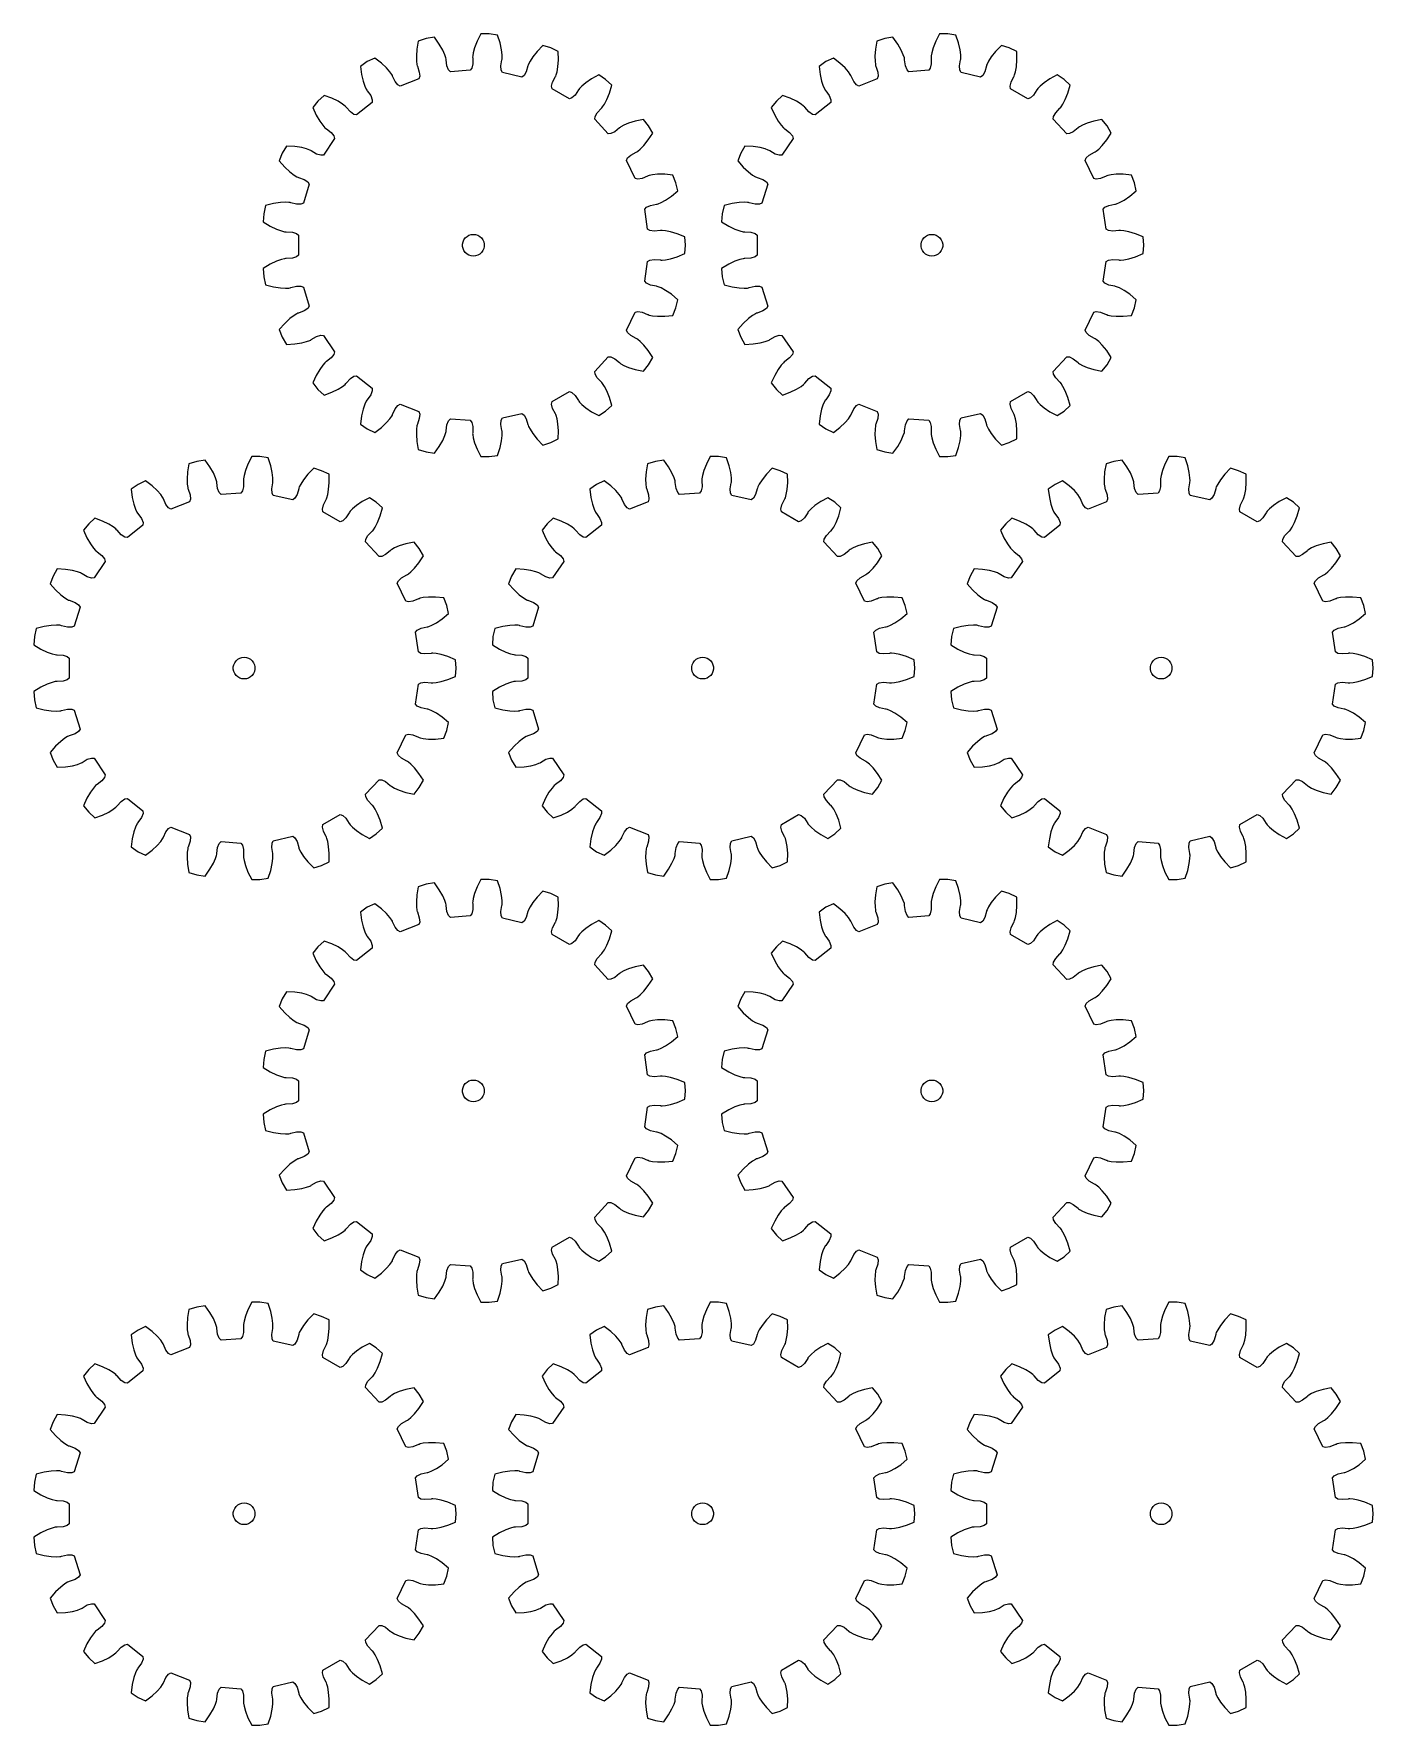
# Model space of a CAD drawing. Extents: x 0 to 185, y 0 to 234.
import ezdxf

# ---------------------------------------------------------------- set-up
doc = ezdxf.new("R2010")
doc.units = 0

msp = doc.modelspace()

# ---------------------------------------------------------------- linework, layer by layer
for p, q in [((61.75, 233.62), (61.23, 232.6)), ((62.9, 233.62), (61.75, 233.62)), ((64.03, 233.45), (62.9, 233.62)), ((125.08, 233.62), (124.56, 232.6)), ((126.22, 233.62), (125.08, 233.62)), ((127.36, 233.45), (126.22, 233.62)), ((52.9, 231.5), (52.83, 230.54)), ((53.09, 232.63), (52.9, 231.5)), ((54.19, 232.97), (53.09, 232.63)), ((55.32, 233.14), (54.19, 232.97)), ((55.99, 232.21), (55.32, 233.14)), ((56.47, 231.37), (55.99, 232.21)), ((56.76, 230.72), (56.47, 231.37)), ((60.88, 231.7), (60.69, 231.01)), ((61.23, 232.6), (60.88, 231.7)), ((64.39, 232.36), (64.03, 233.45)), ((64.6, 231.42), (64.39, 232.36)), ((64.69, 230.71), (64.6, 231.42)), ((70.31, 232.02), (69.51, 231.19)), ((71.41, 231.68), (70.31, 232.02)), ((72.44, 231.18), (71.41, 231.68)), ((116.23, 231.5), (116.16, 230.54)), ((116.42, 232.63), (116.23, 231.5)), ((117.52, 232.97), (116.42, 232.63)), ((118.65, 233.14), (117.52, 232.97)), ((119.32, 232.21), (118.65, 233.14)), ((119.8, 231.37), (119.32, 232.21)), ((120.09, 230.72), (119.8, 231.37)), ((124.21, 231.7), (124.02, 231.01)), ((124.56, 232.6), (124.21, 231.7)), ((127.72, 232.36), (127.36, 233.45)), ((127.93, 231.42), (127.72, 232.36)), ((128.01, 230.71), (127.93, 231.42)), ((133.64, 232.02), (132.84, 231.19)), ((134.73, 231.68), (133.64, 232.02)), ((135.77, 231.18), (134.73, 231.68)), ((46.06, 229.78), (45.12, 229.13)), ((45.12, 229.13), (45.26, 228)), ((47.1, 230.28), (46.06, 229.78)), ((48.01, 229.58), (47.1, 230.28)), ((48.71, 228.92), (48.01, 229.58)), ((52.83, 230.54), (52.85, 229.83)), ((52.85, 229.83), (52.91, 229.38)), ((52.91, 229.38), (52.95, 229.22)), ((52.95, 229.22), (52.99, 229.14)), ((52.99, 229.14), (53.24, 228.34)), ((56.9, 230.29), (56.76, 230.72)), ((56.94, 230.13), (56.9, 230.29)), ((56.94, 230.04), (56.94, 230.13)), ((57.05, 229.21), (56.94, 230.04)), ((57.27, 228.65), (57.05, 229.21)), ((60.63, 229.47), (60.5, 228.9)), ((60.61, 230.57), (60.6, 230.41)), ((60.6, 230.41), (60.61, 230.32)), ((60.69, 231.01), (60.61, 230.57)), ((60.61, 230.32), (60.63, 229.47)), ((64.52, 229.18), (64.66, 230.01)), ((64.56, 228.59), (64.52, 229.18)), ((64.66, 230.01), (64.68, 230.1)), ((64.68, 230.1), (64.7, 230.26)), ((64.7, 230.26), (64.69, 230.71)), ((68.25, 229.19), (68.02, 228.39)), ((68.27, 229.28), (68.25, 229.19)), ((68.33, 229.43), (68.27, 229.28)), ((68.53, 229.84), (68.33, 229.43)), ((68.91, 230.43), (68.53, 229.84)), ((69.51, 231.19), (68.91, 230.43)), ((72.26, 228.37), (72.39, 229.07)), ((72.39, 229.07), (72.46, 230.04)), ((72.46, 230.04), (72.44, 231.18)), ((109.39, 229.78), (108.45, 229.13)), ((108.45, 229.13), (108.59, 228)), ((110.43, 230.28), (109.39, 229.78)), ((111.33, 229.58), (110.43, 230.28)), ((112.04, 228.92), (111.33, 229.58)), ((116.16, 230.54), (116.18, 229.83)), ((116.18, 229.83), (116.24, 229.38)), ((116.24, 229.38), (116.27, 229.22)), ((116.27, 229.22), (116.31, 229.14)), ((116.31, 229.14), (116.57, 228.34)), ((120.23, 230.29), (120.09, 230.72)), ((120.26, 230.13), (120.23, 230.29)), ((120.27, 230.04), (120.26, 230.13)), ((120.38, 229.21), (120.27, 230.04)), ((120.6, 228.65), (120.38, 229.21)), ((123.95, 229.47), (123.82, 228.9)), ((123.94, 230.57), (123.93, 230.41)), ((123.93, 230.41), (123.94, 230.32)), ((124.02, 231.01), (123.94, 230.57)), ((123.94, 230.32), (123.95, 229.47)), ((127.85, 229.18), (127.99, 230.01)), ((127.89, 228.59), (127.85, 229.18)), ((127.99, 230.01), (128.01, 230.1)), ((128.02, 230.26), (128.01, 230.71)), ((128.01, 230.1), (128.02, 230.26)), ((131.58, 229.19), (131.34, 228.39)), ((131.6, 229.28), (131.58, 229.19)), ((131.65, 229.43), (131.6, 229.28)), ((131.86, 229.84), (131.65, 229.43)), ((132.24, 230.43), (131.86, 229.84)), ((132.84, 231.19), (132.24, 230.43)), ((135.59, 228.37), (135.71, 229.07)), ((135.71, 229.07), (135.79, 230.04)), ((135.79, 230.04), (135.77, 231.18)), ((45.26, 228), (45.48, 227.06)), ((45.48, 227.06), (45.71, 226.38)), ((49.18, 228.39), (48.71, 228.92)), ((49.44, 228.02), (49.18, 228.39)), ((49.52, 227.88), (49.44, 228.02)), ((49.55, 227.79), (49.52, 227.88)), ((49.91, 227.03), (49.55, 227.79)), ((50.28, 226.56), (49.91, 227.03)), ((53.17, 227.39), (50.61, 226.39)), ((53.29, 227.75), (53.17, 227.39)), ((53.24, 228.34), (53.29, 227.75)), ((57.53, 228.39), (57.27, 228.65)), ((60.27, 228.6), (57.53, 228.39)), ((60.5, 228.9), (60.27, 228.6)), ((64.74, 228.26), (64.56, 228.59)), ((67.42, 227.65), (64.74, 228.26)), ((67.72, 227.87), (67.42, 227.65)), ((68.02, 228.39), (67.72, 227.87)), ((71.52, 226.38), (71.65, 226.96)), ((71.65, 226.96), (72.03, 227.71)), ((72.03, 227.71), (72.08, 227.79)), ((72.08, 227.79), (72.14, 227.94)), ((72.14, 227.94), (72.26, 228.37)), ((76.22, 226.86), (75.68, 226.4)), ((77.02, 227.41), (76.22, 226.86)), ((78.02, 227.96), (77.02, 227.41)), ((78.97, 227.31), (78.02, 227.96)), ((79.81, 226.53), (78.97, 227.31)), ((108.59, 228), (108.81, 227.06)), ((108.81, 227.06), (109.04, 226.38)), ((112.51, 228.39), (112.04, 228.92)), ((112.77, 228.02), (112.51, 228.39)), ((112.85, 227.88), (112.77, 228.02)), ((112.88, 227.79), (112.85, 227.88)), ((113.24, 227.03), (112.88, 227.79)), ((113.6, 226.56), (113.24, 227.03)), ((116.5, 227.39), (113.93, 226.39)), ((116.62, 227.75), (116.5, 227.39)), ((116.57, 228.34), (116.62, 227.75)), ((120.86, 228.39), (120.6, 228.65)), ((123.6, 228.6), (120.86, 228.39)), ((123.82, 228.9), (123.6, 228.6)), ((128.07, 228.26), (127.89, 228.59)), ((130.75, 227.65), (128.07, 228.26)), ((131.05, 227.87), (130.75, 227.65)), ((131.34, 228.39), (131.05, 227.87)), ((134.84, 226.38), (134.98, 226.96)), ((134.98, 226.96), (135.35, 227.71)), ((135.35, 227.71), (135.4, 227.79)), ((135.4, 227.79), (135.46, 227.94)), ((135.46, 227.94), (135.59, 228.37)), ((139.55, 226.86), (139, 226.4)), ((140.34, 227.41), (139.55, 226.86)), ((141.35, 227.96), (140.34, 227.41)), ((142.29, 227.31), (141.35, 227.96)), ((143.13, 226.53), (142.29, 227.31)), ((39.24, 224.34), (38.53, 223.44)), ((40.08, 225.12), (39.24, 224.34)), ((41.15, 224.72), (40.08, 225.12)), ((42.02, 224.3), (41.15, 224.72)), ((42.63, 223.92), (42.02, 224.3)), ((45.71, 226.38), (45.9, 225.97)), ((45.9, 225.97), (45.98, 225.83)), ((45.98, 225.83), (46.04, 225.76)), ((46.04, 225.76), (46.53, 225.08)), ((46.53, 225.08), (46.74, 224.52)), ((46.74, 224.52), (46.73, 224.15)), ((50.61, 226.39), (50.28, 226.56)), ((71.59, 226.01), (71.52, 226.38)), ((73.97, 224.64), (71.59, 226.01)), ((74.32, 224.76), (73.97, 224.64)), ((74.76, 225.17), (74.32, 224.76)), ((75.22, 225.87), (74.76, 225.17)), ((75.26, 225.95), (75.22, 225.87)), ((75.36, 226.08), (75.26, 225.95)), ((75.68, 226.4), (75.36, 226.08)), ((78.81, 223.9), (79.13, 224.53)), ((79.13, 224.53), (79.49, 225.43)), ((79.49, 225.43), (79.81, 226.53)), ((102.57, 224.34), (101.85, 223.44)), ((103.41, 225.12), (102.57, 224.34)), ((104.48, 224.72), (103.41, 225.12)), ((105.35, 224.3), (104.48, 224.72)), ((105.96, 223.92), (105.35, 224.3)), ((109.04, 226.38), (109.23, 225.97)), ((109.23, 225.97), (109.31, 225.83)), ((109.31, 225.83), (109.37, 225.76)), ((109.37, 225.76), (109.85, 225.08)), ((109.85, 225.08), (110.07, 224.52)), ((110.07, 224.52), (110.06, 224.15)), ((113.93, 226.39), (113.6, 226.56)), ((134.91, 226.01), (134.84, 226.38)), ((137.3, 224.64), (134.91, 226.01)), ((137.65, 224.76), (137.3, 224.64)), ((138.08, 225.17), (137.65, 224.76)), ((138.55, 225.87), (138.08, 225.17)), ((138.59, 225.95), (138.55, 225.87)), ((138.69, 226.08), (138.59, 225.95)), ((139, 226.4), (138.69, 226.08)), ((142.14, 223.9), (142.46, 224.53)), ((142.46, 224.53), (142.82, 225.43)), ((142.82, 225.43), (143.13, 226.53)), ((38.53, 223.44), (39, 222.4)), ((39, 222.4), (39.49, 221.56)), ((42.99, 223.65), (42.63, 223.92)), ((43.11, 223.54), (42.99, 223.65)), ((43.16, 223.47), (43.11, 223.54)), ((43.72, 222.84), (43.16, 223.47)), ((44.21, 222.5), (43.72, 222.84)), ((44.58, 222.44), (44.21, 222.5)), ((46.73, 224.15), (44.58, 222.44)), ((77.47, 221.85), (77.51, 222.22)), ((77.51, 222.22), (77.81, 222.73)), ((77.81, 222.73), (78.39, 223.34)), ((78.39, 223.34), (78.46, 223.4)), ((78.46, 223.4), (78.56, 223.52)), ((78.56, 223.52), (78.81, 223.9)), ((101.85, 223.44), (102.33, 222.4)), ((102.33, 222.4), (102.81, 221.56)), ((106.32, 223.65), (105.96, 223.92)), ((106.43, 223.54), (106.32, 223.65)), ((106.49, 223.47), (106.43, 223.54)), ((107.05, 222.84), (106.49, 223.47)), ((107.54, 222.5), (107.05, 222.84)), ((107.91, 222.44), (107.54, 222.5)), ((110.06, 224.15), (107.91, 222.44)), ((140.8, 221.85), (140.84, 222.22)), ((140.84, 222.22), (141.14, 222.73)), ((141.14, 222.73), (141.72, 223.34)), ((141.72, 223.34), (141.79, 223.4)), ((141.79, 223.4), (141.89, 223.52)), ((141.89, 223.52), (142.14, 223.9)), ((39.49, 221.56), (39.9, 220.99)), ((39.9, 220.99), (40.2, 220.65)), ((40.2, 220.65), (40.32, 220.54)), ((40.32, 220.54), (40.4, 220.49)), ((40.4, 220.49), (41.07, 219.98)), ((41.07, 219.98), (41.44, 219.51)), ((79.34, 219.83), (77.47, 221.85)), ((79.71, 219.84), (79.34, 219.83)), ((80.25, 220.1), (79.71, 219.84)), ((80.9, 220.64), (80.25, 220.1)), ((80.96, 220.7), (80.9, 220.64)), ((81.09, 220.79), (80.96, 220.7)), ((81.49, 221.01), (81.09, 220.79)), ((82.14, 221.29), (81.49, 221.01)), ((83.07, 221.58), (82.14, 221.29)), ((84.19, 221.81), (83.07, 221.58)), ((84.9, 220.91), (84.19, 221.81)), ((84.85, 218.96), (85.48, 219.92)), ((85.48, 219.92), (84.9, 220.91)), ((102.81, 221.56), (103.23, 220.99)), ((103.23, 220.99), (103.53, 220.65)), ((103.53, 220.65), (103.65, 220.54)), ((103.65, 220.54), (103.73, 220.49)), ((103.73, 220.49), (104.39, 219.98)), ((104.39, 219.98), (104.77, 219.51)), ((142.67, 219.83), (140.8, 221.85)), ((143.04, 219.84), (142.67, 219.83)), ((143.57, 220.1), (143.04, 219.84)), ((144.22, 220.64), (143.57, 220.1)), ((144.29, 220.7), (144.22, 220.64)), ((144.42, 220.79), (144.29, 220.7)), ((144.82, 221.01), (144.42, 220.79)), ((145.47, 221.29), (144.82, 221.01)), ((146.4, 221.58), (145.47, 221.29)), ((147.52, 221.81), (146.4, 221.58)), ((148.23, 220.91), (147.52, 221.81)), ((148.18, 218.96), (148.8, 219.92)), ((148.8, 219.92), (148.23, 220.91)), ((34.9, 218.12), (34.32, 217.12)), ((36.04, 218.06), (34.9, 218.12)), ((37, 217.91), (36.04, 218.06)), ((37.68, 217.73), (37, 217.91)), ((38.11, 217.57), (37.68, 217.73)), ((38.25, 217.5), (38.11, 217.57)), ((38.32, 217.45), (38.25, 217.5)), ((39.05, 217.02), (38.32, 217.45)), ((41.54, 219.15), (39.99, 216.88)), ((41.44, 219.51), (41.54, 219.15)), ((82.45, 216.88), (83.18, 217.29)), ((83.18, 217.29), (83.27, 217.32)), ((83.27, 217.32), (83.4, 217.41)), ((83.4, 217.41), (83.75, 217.7)), ((83.75, 217.7), (84.24, 218.21)), ((84.24, 218.21), (84.85, 218.96)), ((98.22, 218.12), (97.65, 217.12)), ((99.37, 218.06), (98.22, 218.12)), ((100.32, 217.91), (99.37, 218.06)), ((101.01, 217.73), (100.32, 217.91)), ((101.43, 217.57), (101.01, 217.73)), ((101.58, 217.5), (101.43, 217.57)), ((101.65, 217.45), (101.58, 217.5)), ((102.38, 217.02), (101.65, 217.45)), ((104.86, 219.15), (103.31, 216.88)), ((104.77, 219.51), (104.86, 219.15)), ((145.77, 216.88), (146.51, 217.29)), ((146.51, 217.29), (146.59, 217.32)), ((146.59, 217.32), (146.73, 217.41)), ((146.73, 217.41), (147.07, 217.7)), ((147.07, 217.7), (147.57, 218.21)), ((147.57, 218.21), (148.18, 218.96)), ((34.32, 217.12), (33.9, 216.06)), ((33.9, 216.06), (34.66, 215.2)), ((34.66, 215.2), (35.38, 214.55)), ((39.62, 216.84), (39.05, 217.02)), ((39.99, 216.88), (39.62, 216.84)), ((81.86, 216.13), (82.01, 216.47)), ((83.05, 213.65), (81.86, 216.13)), ((82.01, 216.47), (82.45, 216.88)), ((97.65, 217.12), (97.23, 216.06)), ((97.23, 216.06), (97.99, 215.2)), ((97.99, 215.2), (98.7, 214.55)), ((102.94, 216.84), (102.38, 217.02)), ((103.31, 216.88), (102.94, 216.84)), ((145.19, 216.13), (145.34, 216.47)), ((146.38, 213.65), (145.19, 216.13)), ((145.34, 216.47), (145.77, 216.88)), ((35.38, 214.55), (35.94, 214.12)), ((35.94, 214.12), (36.33, 213.89)), ((36.33, 213.89), (36.48, 213.82)), ((36.48, 213.82), (36.57, 213.79)), ((36.57, 213.79), (37.35, 213.5)), ((38.04, 212.85), (37.23, 210.22)), ((37.35, 213.5), (37.85, 213.16)), ((37.85, 213.16), (38.04, 212.85)), ((83.41, 213.56), (83.05, 213.65)), ((84, 213.65), (83.41, 213.56)), ((84.78, 213.97), (84, 213.65)), ((84.86, 214.01), (84.78, 213.97)), ((85.01, 214.06), (84.86, 214.01)), ((85.46, 214.15), (85.01, 214.06)), ((86.16, 214.22), (85.46, 214.15)), ((87.13, 214.23), (86.16, 214.22)), ((88.27, 214.12), (87.13, 214.23)), ((88.69, 213.05), (88.27, 214.12)), ((88.95, 211.93), (88.69, 213.05)), ((98.7, 214.55), (99.27, 214.12)), ((99.27, 214.12), (99.66, 213.89)), ((99.66, 213.89), (99.8, 213.82)), ((99.8, 213.82), (99.89, 213.79)), ((99.89, 213.79), (100.68, 213.5)), ((101.37, 212.85), (100.56, 210.22)), ((100.68, 213.5), (101.17, 213.16)), ((101.17, 213.16), (101.37, 212.85)), ((146.74, 213.56), (146.38, 213.65)), ((147.33, 213.65), (146.74, 213.56)), ((148.11, 213.97), (147.33, 213.65)), ((148.19, 214.01), (148.11, 213.97)), ((148.34, 214.06), (148.19, 214.01)), ((148.79, 214.15), (148.34, 214.06)), ((149.49, 214.22), (148.79, 214.15)), ((150.46, 214.23), (149.49, 214.22)), ((151.6, 214.12), (150.46, 214.23)), ((152.02, 213.05), (151.6, 214.12)), ((152.27, 211.93), (152.02, 213.05)), ((34.07, 210.32), (33.11, 210.18)), ((34.78, 210.35), (34.07, 210.32)), ((35.23, 210.33), (34.78, 210.35)), ((35.39, 210.3), (35.23, 210.33)), ((35.48, 210.27), (35.39, 210.3)), ((36.3, 210.07), (35.48, 210.27)), ((86.22, 210.15), (86.64, 210.32)), ((86.64, 210.32), (87.26, 210.66)), ((87.26, 210.66), (88.07, 211.2)), ((88.07, 211.2), (88.95, 211.93)), ((97.4, 210.32), (96.44, 210.18)), ((98.11, 210.35), (97.4, 210.32)), ((98.56, 210.33), (98.11, 210.35)), ((98.72, 210.3), (98.56, 210.33)), ((98.81, 210.27), (98.72, 210.3)), ((99.62, 210.07), (98.81, 210.27)), ((149.55, 210.15), (149.97, 210.32)), ((149.97, 210.32), (150.59, 210.66)), ((150.59, 210.66), (151.39, 211.2)), ((151.39, 211.2), (152.27, 211.93)), ((31.75, 208.78), (31.66, 207.64)), ((32, 209.9), (31.75, 208.78)), ((33.11, 210.18), (32, 209.9)), ((36.89, 210.07), (36.3, 210.07)), ((37.23, 210.22), (36.89, 210.07)), ((84.37, 209.38), (84.62, 209.66)), ((84.78, 206.66), (84.37, 209.38)), ((84.62, 209.66), (85.15, 209.92)), ((85.15, 209.92), (85.98, 210.09)), ((85.98, 210.09), (86.07, 210.1)), ((86.07, 210.1), (86.22, 210.15)), ((95.08, 208.78), (94.99, 207.64)), ((95.33, 209.9), (95.08, 208.78)), ((96.44, 210.18), (95.33, 209.9)), ((100.22, 210.07), (99.62, 210.07)), ((100.56, 210.22), (100.22, 210.07)), ((147.7, 209.38), (147.94, 209.66)), ((148.11, 206.66), (147.7, 209.38)), ((147.94, 209.66), (148.48, 209.92)), ((148.48, 209.92), (149.3, 210.09)), ((149.3, 210.09), (149.39, 210.1)), ((149.39, 210.1), (149.55, 210.15)), ((31.66, 207.64), (32.64, 207.05)), ((32.64, 207.05), (33.52, 206.63)), ((33.52, 206.63), (34.19, 206.39)), ((34.19, 206.39), (34.62, 206.28)), ((34.62, 206.28), (34.78, 206.26)), ((34.78, 206.26), (34.87, 206.26)), ((34.87, 206.26), (35.71, 206.21)), ((35.71, 206.21), (36.28, 206.04)), ((36.28, 206.04), (36.57, 205.79)), ((36.57, 205.79), (36.57, 203.04)), ((59.59, 205.42), (59.83, 205.63)), ((59.83, 205.63), (60.1, 205.79)), ((60.1, 205.79), (60.4, 205.89)), ((60.4, 205.89), (60.71, 205.92)), ((60.71, 205.92), (61.02, 205.89)), ((61.02, 205.89), (61.32, 205.79)), ((61.32, 205.79), (61.59, 205.63)), ((61.59, 205.63), (61.82, 205.42)), ((85.1, 206.46), (84.78, 206.66)), ((85.69, 206.37), (85.1, 206.46)), ((86.53, 206.45), (85.69, 206.37)), ((86.61, 206.46), (86.53, 206.45)), ((86.78, 206.46), (86.61, 206.46)), ((87.23, 206.42), (86.78, 206.46)), ((87.92, 206.28), (87.23, 206.42)), ((88.85, 206), (87.92, 206.28)), ((89.91, 205.56), (88.85, 206)), ((94.99, 207.64), (95.97, 207.05)), ((95.97, 207.05), (96.84, 206.63)), ((96.84, 206.63), (97.51, 206.39)), ((97.51, 206.39), (97.95, 206.28)), ((97.95, 206.28), (98.11, 206.26)), ((98.11, 206.26), (98.2, 206.26)), ((98.2, 206.26), (99.04, 206.21)), ((99.04, 206.21), (99.61, 206.04)), ((99.61, 206.04), (99.89, 205.79)), ((99.89, 205.79), (99.89, 203.04)), ((122.92, 205.42), (123.15, 205.63)), ((123.15, 205.63), (123.42, 205.79)), ((123.42, 205.79), (123.72, 205.89)), ((123.72, 205.89), (124.03, 205.92)), ((124.03, 205.92), (124.35, 205.89)), ((124.35, 205.89), (124.64, 205.79)), ((124.64, 205.79), (124.92, 205.63)), ((124.92, 205.63), (125.15, 205.42)), ((148.43, 206.46), (148.11, 206.66)), ((149.01, 206.37), (148.43, 206.46)), ((149.85, 206.45), (149.01, 206.37)), ((149.94, 206.46), (149.85, 206.45)), ((150.1, 206.46), (149.94, 206.46)), ((150.55, 206.42), (150.1, 206.46)), ((151.25, 206.28), (150.55, 206.42)), ((152.18, 206), (151.25, 206.28)), ((153.23, 205.56), (152.18, 206)), ((59.22, 204.58), (59.28, 204.88)), ((59.22, 204.26), (59.22, 204.58)), ((59.28, 203.95), (59.22, 204.26)), ((59.28, 204.88), (59.41, 205.17)), ((59.41, 203.67), (59.28, 203.95)), ((59.41, 205.17), (59.59, 205.42)), ((59.59, 203.41), (59.41, 203.67)), ((59.83, 203.2), (59.59, 203.41)), ((61.82, 203.41), (61.59, 203.2)), ((61.82, 205.42), (62.01, 205.17)), ((62.01, 203.67), (61.82, 203.41)), ((62.01, 205.17), (62.13, 204.88)), ((62.13, 203.95), (62.01, 203.67)), ((62.13, 204.88), (62.2, 204.58)), ((62.2, 204.26), (62.13, 203.95)), ((62.2, 204.58), (62.2, 204.26)), ((88.85, 202.83), (89.91, 203.28)), ((89.99, 204.42), (89.91, 205.56)), ((89.91, 203.28), (89.99, 204.42)), ((122.54, 204.58), (122.61, 204.88)), ((122.54, 204.26), (122.54, 204.58)), ((122.61, 203.95), (122.54, 204.26)), ((122.61, 204.88), (122.74, 205.17)), ((122.74, 203.67), (122.61, 203.95)), ((122.74, 205.17), (122.92, 205.42)), ((122.92, 203.41), (122.74, 203.67)), ((123.15, 203.2), (122.92, 203.41)), ((125.15, 203.41), (124.92, 203.2)), ((125.15, 205.42), (125.33, 205.17)), ((125.33, 203.67), (125.15, 203.41)), ((125.33, 205.17), (125.46, 204.88)), ((125.46, 203.95), (125.33, 203.67)), ((125.46, 204.88), (125.53, 204.58)), ((125.53, 204.26), (125.46, 203.95)), ((125.53, 204.58), (125.53, 204.26)), ((152.18, 202.83), (153.23, 203.28)), ((153.32, 204.42), (153.23, 205.56)), ((153.23, 203.28), (153.32, 204.42)), ((32.64, 201.79), (31.66, 201.2)), ((31.66, 201.2), (31.75, 200.05)), ((33.52, 202.21), (32.64, 201.79)), ((34.19, 202.45), (33.52, 202.21)), ((34.62, 202.56), (34.19, 202.45)), ((34.78, 202.58), (34.62, 202.56)), ((34.87, 202.58), (34.78, 202.58)), ((35.71, 202.63), (34.87, 202.58)), ((36.28, 202.8), (35.71, 202.63)), ((36.57, 203.04), (36.28, 202.8)), ((60.1, 203.05), (59.83, 203.2)), ((60.4, 202.95), (60.1, 203.05)), ((60.71, 202.92), (60.4, 202.95)), ((61.02, 202.95), (60.71, 202.92)), ((61.32, 203.05), (61.02, 202.95)), ((61.59, 203.2), (61.32, 203.05)), ((84.37, 199.46), (84.78, 202.18)), ((84.78, 202.18), (85.1, 202.38)), ((85.1, 202.38), (85.69, 202.47)), ((85.69, 202.47), (86.53, 202.39)), ((86.53, 202.39), (86.61, 202.37)), ((86.61, 202.37), (86.78, 202.37)), ((86.78, 202.37), (87.23, 202.42)), ((87.23, 202.42), (87.92, 202.55)), ((87.92, 202.55), (88.85, 202.83)), ((95.97, 201.79), (94.99, 201.2)), ((94.99, 201.2), (95.08, 200.05)), ((96.84, 202.21), (95.97, 201.79)), ((97.51, 202.45), (96.84, 202.21)), ((97.95, 202.56), (97.51, 202.45)), ((98.11, 202.58), (97.95, 202.56)), ((98.2, 202.58), (98.11, 202.58)), ((99.04, 202.63), (98.2, 202.58)), ((99.61, 202.8), (99.04, 202.63)), ((99.89, 203.04), (99.61, 202.8)), ((123.42, 203.05), (123.15, 203.2)), ((123.72, 202.95), (123.42, 203.05)), ((124.03, 202.92), (123.72, 202.95)), ((124.35, 202.95), (124.03, 202.92)), ((124.64, 203.05), (124.35, 202.95)), ((124.92, 203.2), (124.64, 203.05)), ((147.7, 199.46), (148.11, 202.18)), ((148.11, 202.18), (148.43, 202.38)), ((148.43, 202.38), (149.01, 202.47)), ((149.01, 202.47), (149.85, 202.39)), ((149.85, 202.39), (149.94, 202.37)), ((149.94, 202.37), (150.1, 202.37)), ((150.1, 202.37), (150.55, 202.42)), ((150.55, 202.42), (151.25, 202.55)), ((151.25, 202.55), (152.18, 202.83)), ((31.75, 200.05), (32, 198.94)), ((32, 198.94), (33.11, 198.66)), ((33.11, 198.66), (34.07, 198.52)), ((35.48, 198.57), (36.3, 198.76)), ((36.3, 198.76), (36.89, 198.77)), ((36.89, 198.77), (37.23, 198.62)), ((37.23, 198.62), (38.04, 195.99)), ((84.62, 199.18), (84.37, 199.46)), ((85.15, 198.92), (84.62, 199.18)), ((85.98, 198.75), (85.15, 198.92)), ((86.07, 198.74), (85.98, 198.75)), ((86.22, 198.69), (86.07, 198.74)), ((86.64, 198.52), (86.22, 198.69)), ((95.08, 200.05), (95.33, 198.94)), ((95.33, 198.94), (96.44, 198.66)), ((96.44, 198.66), (97.4, 198.52)), ((98.81, 198.57), (99.62, 198.76)), ((99.62, 198.76), (100.22, 198.77)), ((100.22, 198.77), (100.56, 198.62)), ((100.56, 198.62), (101.37, 195.99)), ((147.94, 199.18), (147.7, 199.46)), ((148.48, 198.92), (147.94, 199.18)), ((149.3, 198.75), (148.48, 198.92)), ((149.39, 198.74), (149.3, 198.75)), ((149.55, 198.69), (149.39, 198.74)), ((149.97, 198.52), (149.55, 198.69)), ((34.07, 198.52), (34.78, 198.49)), ((34.78, 198.49), (35.23, 198.51)), ((35.23, 198.51), (35.39, 198.53)), ((35.39, 198.53), (35.48, 198.57)), ((87.26, 198.18), (86.64, 198.52)), ((88.07, 197.64), (87.26, 198.18)), ((88.95, 196.9), (88.07, 197.64)), ((88.69, 195.79), (88.95, 196.9)), ((97.4, 198.52), (98.11, 198.49)), ((98.11, 198.49), (98.56, 198.51)), ((98.56, 198.51), (98.72, 198.53)), ((98.72, 198.53), (98.81, 198.57)), ((150.59, 198.18), (149.97, 198.52)), ((151.39, 197.64), (150.59, 198.18)), ((152.27, 196.9), (151.39, 197.64)), ((152.02, 195.79), (152.27, 196.9)), ((35.38, 194.29), (34.66, 193.63)), ((35.94, 194.72), (35.38, 194.29)), ((36.33, 194.95), (35.94, 194.72)), ((36.48, 195.02), (36.33, 194.95)), ((36.57, 195.04), (36.48, 195.02)), ((37.35, 195.34), (36.57, 195.04)), ((37.85, 195.67), (37.35, 195.34)), ((38.04, 195.99), (37.85, 195.67)), ((81.86, 192.7), (83.05, 195.18)), ((83.05, 195.18), (83.41, 195.28)), ((83.41, 195.28), (84, 195.19)), ((84, 195.19), (84.78, 194.87)), ((84.78, 194.87), (84.86, 194.83)), ((84.86, 194.83), (85.01, 194.78)), ((85.01, 194.78), (85.46, 194.69)), ((85.46, 194.69), (86.16, 194.61)), ((86.16, 194.61), (87.13, 194.61)), ((87.13, 194.61), (88.27, 194.72)), ((88.27, 194.72), (88.69, 195.79)), ((98.7, 194.29), (97.99, 193.63)), ((99.27, 194.72), (98.7, 194.29)), ((99.66, 194.95), (99.27, 194.72)), ((99.8, 195.02), (99.66, 194.95)), ((99.89, 195.04), (99.8, 195.02)), ((100.68, 195.34), (99.89, 195.04)), ((101.17, 195.67), (100.68, 195.34)), ((101.37, 195.99), (101.17, 195.67)), ((145.19, 192.7), (146.38, 195.18)), ((146.38, 195.18), (146.74, 195.28)), ((146.74, 195.28), (147.33, 195.19)), ((147.33, 195.19), (148.11, 194.87)), ((148.11, 194.87), (148.19, 194.83)), ((148.19, 194.83), (148.34, 194.78)), ((148.34, 194.78), (148.79, 194.69)), ((148.79, 194.69), (149.49, 194.61)), ((149.49, 194.61), (150.46, 194.61)), ((150.46, 194.61), (151.6, 194.72)), ((151.6, 194.72), (152.02, 195.79)), ((34.66, 193.63), (33.9, 192.78)), ((33.9, 192.78), (34.32, 191.71)), ((34.32, 191.71), (34.9, 190.72)), ((38.32, 191.39), (39.05, 191.82)), ((39.05, 191.82), (39.62, 192)), ((39.62, 192), (39.99, 191.96)), ((39.99, 191.96), (41.54, 189.68)), ((82.01, 192.36), (81.86, 192.7)), ((82.45, 191.96), (82.01, 192.36)), ((83.18, 191.55), (82.45, 191.96)), ((97.99, 193.63), (97.23, 192.78)), ((97.23, 192.78), (97.65, 191.71)), ((97.65, 191.71), (98.22, 190.72)), ((101.65, 191.39), (102.38, 191.82)), ((102.38, 191.82), (102.94, 192)), ((102.94, 192), (103.31, 191.96)), ((103.31, 191.96), (104.86, 189.68)), ((145.34, 192.36), (145.19, 192.7)), ((145.77, 191.96), (145.34, 192.36)), ((146.51, 191.55), (145.77, 191.96)), ((34.9, 190.72), (36.04, 190.78)), ((36.04, 190.78), (37, 190.93)), ((37, 190.93), (37.68, 191.11)), ((37.68, 191.11), (38.11, 191.26)), ((38.11, 191.26), (38.25, 191.33)), ((38.25, 191.33), (38.32, 191.39)), ((41.44, 189.32), (41.07, 188.86)), ((41.54, 189.68), (41.44, 189.32)), ((83.27, 191.51), (83.18, 191.55)), ((83.4, 191.42), (83.27, 191.51)), ((83.75, 191.13), (83.4, 191.42)), ((84.24, 190.63), (83.75, 191.13)), ((84.85, 189.87), (84.24, 190.63)), ((85.48, 188.91), (84.85, 189.87)), ((98.22, 190.72), (99.37, 190.78)), ((99.37, 190.78), (100.32, 190.93)), ((100.32, 190.93), (101.01, 191.11)), ((101.01, 191.11), (101.43, 191.26)), ((101.43, 191.26), (101.58, 191.33)), ((101.58, 191.33), (101.65, 191.39)), ((104.77, 189.32), (104.39, 188.86)), ((104.86, 189.68), (104.77, 189.32)), ((146.59, 191.51), (146.51, 191.55)), ((146.73, 191.42), (146.59, 191.51)), ((147.07, 191.13), (146.73, 191.42)), ((147.57, 190.63), (147.07, 191.13)), ((148.18, 189.87), (147.57, 190.63)), ((148.8, 188.91), (148.18, 189.87)), ((39.49, 187.27), (39, 186.44)), ((39.9, 187.85), (39.49, 187.27)), ((40.2, 188.19), (39.9, 187.85)), ((40.32, 188.3), (40.2, 188.19)), ((40.4, 188.34), (40.32, 188.3)), ((41.07, 188.86), (40.4, 188.34)), ((77.47, 186.99), (79.34, 189.01)), ((77.51, 186.62), (77.47, 186.99)), ((79.34, 189.01), (79.71, 188.99)), ((79.71, 188.99), (80.25, 188.73)), ((80.25, 188.73), (80.9, 188.2)), ((80.9, 188.2), (80.96, 188.13)), ((80.96, 188.13), (81.09, 188.04)), ((81.09, 188.04), (81.49, 187.82)), ((81.49, 187.82), (82.14, 187.55)), ((82.14, 187.55), (83.07, 187.26)), ((83.07, 187.26), (84.19, 187.03)), ((84.19, 187.03), (84.9, 187.92)), ((84.9, 187.92), (85.48, 188.91)), ((102.81, 187.27), (102.33, 186.44)), ((103.23, 187.85), (102.81, 187.27)), ((103.53, 188.19), (103.23, 187.85)), ((103.65, 188.3), (103.53, 188.19)), ((103.73, 188.34), (103.65, 188.3)), ((104.39, 188.86), (103.73, 188.34)), ((140.8, 186.99), (142.67, 189.01)), ((140.84, 186.62), (140.8, 186.99)), ((142.67, 189.01), (143.04, 188.99)), ((143.04, 188.99), (143.57, 188.73)), ((143.57, 188.73), (144.22, 188.2)), ((144.22, 188.2), (144.29, 188.13)), ((144.29, 188.13), (144.42, 188.04)), ((144.42, 188.04), (144.82, 187.82)), ((144.82, 187.82), (145.47, 187.55)), ((145.47, 187.55), (146.4, 187.26)), ((146.4, 187.26), (147.52, 187.03)), ((147.52, 187.03), (148.23, 187.92)), ((148.23, 187.92), (148.8, 188.91)), ((39, 186.44), (38.53, 185.4)), ((38.53, 185.4), (39.24, 184.5)), ((42.02, 184.54), (42.63, 184.91)), ((42.63, 184.91), (42.99, 185.19)), ((42.99, 185.19), (43.11, 185.3)), ((43.11, 185.3), (43.16, 185.37)), ((43.16, 185.37), (43.72, 186)), ((43.72, 186), (44.21, 186.33)), ((44.21, 186.33), (44.58, 186.4)), ((44.58, 186.4), (46.73, 184.69)), ((46.73, 184.69), (46.74, 184.31)), ((77.81, 186.11), (77.51, 186.62)), ((78.39, 185.5), (77.81, 186.11)), ((78.46, 185.44), (78.39, 185.5)), ((78.56, 185.31), (78.46, 185.44)), ((78.81, 184.93), (78.56, 185.31)), ((79.13, 184.3), (78.81, 184.93)), ((102.33, 186.44), (101.85, 185.4)), ((101.85, 185.4), (102.57, 184.5)), ((105.35, 184.54), (105.96, 184.91)), ((105.96, 184.91), (106.32, 185.19)), ((106.32, 185.19), (106.43, 185.3)), ((106.43, 185.3), (106.49, 185.37)), ((106.49, 185.37), (107.05, 186)), ((107.05, 186), (107.54, 186.33)), ((107.54, 186.33), (107.91, 186.4)), ((107.91, 186.4), (110.06, 184.69)), ((110.06, 184.69), (110.07, 184.31)), ((141.14, 186.11), (140.84, 186.62)), ((141.72, 185.5), (141.14, 186.11)), ((141.79, 185.44), (141.72, 185.5)), ((141.89, 185.31), (141.79, 185.44)), ((142.14, 184.93), (141.89, 185.31)), ((142.46, 184.3), (142.14, 184.93)), ((39.24, 184.5), (40.08, 183.72)), ((40.08, 183.72), (41.15, 184.12)), ((41.15, 184.12), (42.02, 184.54)), ((45.71, 182.45), (45.48, 181.78)), ((45.9, 182.86), (45.71, 182.45)), ((45.98, 183), (45.9, 182.86)), ((46.04, 183.07), (45.98, 183)), ((46.53, 183.76), (46.04, 183.07)), ((46.74, 184.31), (46.53, 183.76)), ((49.91, 181.81), (50.28, 182.27)), ((50.28, 182.27), (50.61, 182.45)), ((50.61, 182.45), (53.17, 181.44)), ((71.52, 182.46), (71.59, 182.82)), ((71.65, 181.88), (71.52, 182.46)), ((71.59, 182.82), (73.97, 184.2)), ((73.97, 184.2), (74.32, 184.08)), ((74.32, 184.08), (74.76, 183.67)), ((74.76, 183.67), (75.22, 182.97)), ((75.22, 182.97), (75.26, 182.89)), ((75.26, 182.89), (75.36, 182.76)), ((75.36, 182.76), (75.68, 182.44)), ((75.68, 182.44), (76.22, 181.98)), ((78.97, 181.52), (79.81, 182.3)), ((79.49, 183.4), (79.13, 184.3)), ((79.81, 182.3), (79.49, 183.4)), ((102.57, 184.5), (103.41, 183.72)), ((103.41, 183.72), (104.48, 184.12)), ((104.48, 184.12), (105.35, 184.54)), ((109.04, 182.45), (108.81, 181.78)), ((109.23, 182.86), (109.04, 182.45)), ((109.31, 183), (109.23, 182.86)), ((109.37, 183.07), (109.31, 183)), ((109.85, 183.76), (109.37, 183.07)), ((110.07, 184.31), (109.85, 183.76)), ((113.24, 181.81), (113.6, 182.27)), ((113.6, 182.27), (113.93, 182.45)), ((113.93, 182.45), (116.5, 181.44)), ((134.84, 182.46), (134.91, 182.82)), ((134.98, 181.88), (134.84, 182.46)), ((134.91, 182.82), (137.3, 184.2)), ((137.3, 184.2), (137.65, 184.08)), ((137.65, 184.08), (138.08, 183.67)), ((138.08, 183.67), (138.55, 182.97)), ((138.55, 182.97), (138.59, 182.89)), ((138.59, 182.89), (138.69, 182.76)), ((138.69, 182.76), (139, 182.44)), ((139, 182.44), (139.55, 181.98)), ((142.29, 181.52), (143.13, 182.3)), ((142.82, 183.4), (142.46, 184.3)), ((143.13, 182.3), (142.82, 183.4)), ((45.26, 180.84), (45.12, 179.7)), ((45.48, 181.78), (45.26, 180.84)), ((48.01, 179.25), (48.71, 179.92)), ((48.71, 179.92), (49.18, 180.45)), ((49.18, 180.45), (49.44, 180.82)), ((49.44, 180.82), (49.52, 180.96)), ((49.52, 180.96), (49.55, 181.04)), ((49.55, 181.04), (49.91, 181.81)), ((53.24, 180.5), (52.99, 179.7)), ((53.17, 181.44), (53.29, 181.09)), ((53.29, 181.09), (53.24, 180.5)), ((57.05, 179.63), (57.27, 180.18)), ((57.27, 180.18), (57.53, 180.45)), ((57.53, 180.45), (60.27, 180.24)), ((60.27, 180.24), (60.5, 179.94)), ((60.5, 179.94), (60.63, 179.36)), ((64.52, 179.65), (64.56, 180.25)), ((64.56, 180.25), (64.74, 180.58)), ((64.74, 180.58), (67.42, 181.19)), ((67.42, 181.19), (67.72, 180.97)), ((67.72, 180.97), (68.02, 180.45)), ((68.02, 180.45), (68.25, 179.64)), ((72.03, 181.13), (71.65, 181.88)), ((72.08, 181.05), (72.03, 181.13)), ((72.14, 180.9), (72.08, 181.05)), ((72.26, 180.46), (72.14, 180.9)), ((72.39, 179.77), (72.26, 180.46)), ((76.22, 181.98), (77.02, 181.43)), ((77.02, 181.43), (78.02, 180.88)), ((78.02, 180.88), (78.97, 181.52)), ((108.59, 180.84), (108.45, 179.7)), ((108.81, 181.78), (108.59, 180.84)), ((111.33, 179.25), (112.04, 179.92)), ((112.04, 179.92), (112.51, 180.45)), ((112.51, 180.45), (112.77, 180.82)), ((112.77, 180.82), (112.85, 180.96)), ((112.85, 180.96), (112.88, 181.04)), ((112.88, 181.04), (113.24, 181.81)), ((116.57, 180.5), (116.31, 179.7)), ((116.5, 181.44), (116.62, 181.09)), ((116.62, 181.09), (116.57, 180.5)), ((120.38, 179.63), (120.6, 180.18)), ((120.6, 180.18), (120.86, 180.45)), ((120.86, 180.45), (123.6, 180.24)), ((123.6, 180.24), (123.82, 179.94)), ((123.82, 179.94), (123.95, 179.36)), ((127.85, 179.65), (127.89, 180.25)), ((127.89, 180.25), (128.07, 180.58)), ((128.07, 180.58), (130.75, 181.19)), ((130.75, 181.19), (131.05, 180.97)), ((131.05, 180.97), (131.34, 180.45)), ((131.34, 180.45), (131.58, 179.64)), ((135.35, 181.13), (134.98, 181.88)), ((135.4, 181.05), (135.35, 181.13)), ((135.46, 180.9), (135.4, 181.05)), ((135.59, 180.46), (135.46, 180.9)), ((135.71, 179.77), (135.59, 180.46)), ((139.55, 181.98), (140.34, 181.43)), ((140.34, 181.43), (141.35, 180.88)), ((141.35, 180.88), (142.29, 181.52)), ((45.12, 179.7), (46.06, 179.06)), ((46.06, 179.06), (47.1, 178.56)), ((47.1, 178.56), (48.01, 179.25)), ((52.85, 179.01), (52.83, 178.3)), ((52.83, 178.3), (52.9, 177.33)), ((52.91, 179.46), (52.85, 179.01)), ((52.95, 179.62), (52.91, 179.46)), ((52.99, 179.7), (52.95, 179.62)), ((56.47, 177.47), (56.76, 178.12)), ((56.76, 178.12), (56.9, 178.55)), ((56.9, 178.55), (56.94, 178.7)), ((56.94, 178.8), (57.05, 179.63)), ((56.94, 178.7), (56.94, 178.8)), ((60.61, 178.52), (60.6, 178.43)), ((60.6, 178.43), (60.61, 178.27)), ((60.63, 179.36), (60.61, 178.52)), ((60.61, 178.27), (60.69, 177.82)), ((60.69, 177.82), (60.88, 177.14)), ((64.66, 178.82), (64.52, 179.65)), ((64.6, 177.42), (64.69, 178.12)), ((64.68, 178.74), (64.66, 178.82)), ((64.7, 178.57), (64.68, 178.74)), ((64.69, 178.12), (64.7, 178.57)), ((68.25, 179.64), (68.27, 179.55)), ((68.27, 179.55), (68.33, 179.4)), ((68.33, 179.4), (68.53, 179)), ((68.53, 179), (68.91, 178.4)), ((68.91, 178.4), (69.51, 177.64)), ((69.51, 177.64), (70.31, 176.82)), ((71.41, 177.16), (72.44, 177.66)), ((72.46, 178.8), (72.39, 179.77)), ((72.44, 177.66), (72.46, 178.8)), ((108.45, 179.7), (109.39, 179.06)), ((109.39, 179.06), (110.43, 178.56)), ((110.43, 178.56), (111.33, 179.25)), ((116.18, 179.01), (116.16, 178.3)), ((116.16, 178.3), (116.23, 177.33)), ((116.24, 179.46), (116.18, 179.01)), ((116.27, 179.62), (116.24, 179.46)), ((116.31, 179.7), (116.27, 179.62)), ((119.8, 177.47), (120.09, 178.12)), ((120.09, 178.12), (120.23, 178.55)), ((120.23, 178.55), (120.26, 178.7)), ((120.26, 178.7), (120.27, 178.8)), ((120.27, 178.8), (120.38, 179.63)), ((123.94, 178.52), (123.93, 178.43)), ((123.93, 178.43), (123.94, 178.27)), ((123.95, 179.36), (123.94, 178.52)), ((123.94, 178.27), (124.02, 177.82)), ((124.02, 177.82), (124.21, 177.14)), ((127.99, 178.82), (127.85, 179.65)), ((127.93, 177.42), (128.01, 178.12)), ((128.01, 178.74), (127.99, 178.82)), ((128.02, 178.57), (128.01, 178.74)), ((128.01, 178.12), (128.02, 178.57)), ((131.58, 179.64), (131.6, 179.55)), ((131.6, 179.55), (131.65, 179.4)), ((131.65, 179.4), (131.86, 179)), ((131.86, 179), (132.24, 178.4)), ((132.24, 178.4), (132.84, 177.64)), ((132.84, 177.64), (133.64, 176.82)), ((134.73, 177.16), (135.77, 177.66)), ((135.79, 178.8), (135.71, 179.77)), ((135.77, 177.66), (135.79, 178.8)), ((52.9, 177.33), (53.09, 176.21)), ((53.09, 176.21), (54.19, 175.87)), ((54.19, 175.87), (55.32, 175.7)), ((55.32, 175.7), (55.99, 176.63)), ((55.99, 176.63), (56.47, 177.47)), ((60.88, 177.14), (61.23, 176.24)), ((61.23, 176.24), (61.75, 175.22)), ((62.9, 175.22), (64.03, 175.39)), ((64.03, 175.39), (64.39, 176.47)), ((64.39, 176.47), (64.6, 177.42)), ((70.31, 176.82), (71.41, 177.16)), ((116.23, 177.33), (116.42, 176.21)), ((116.42, 176.21), (117.52, 175.87)), ((117.52, 175.87), (118.65, 175.7)), ((118.65, 175.7), (119.32, 176.63)), ((119.32, 176.63), (119.8, 177.47)), ((124.21, 177.14), (124.56, 176.24)), ((124.56, 176.24), (125.08, 175.22)), ((126.22, 175.22), (127.36, 175.39)), ((127.36, 175.39), (127.72, 176.47)), ((127.72, 176.47), (127.93, 177.42)), ((133.64, 176.82), (134.73, 177.16)), ((21.24, 173.1), (21.17, 172.13)), ((21.43, 174.23), (21.24, 173.1)), ((22.53, 174.56), (21.43, 174.23)), ((23.66, 174.73), (22.53, 174.56)), ((24.32, 173.8), (23.66, 174.73)), ((24.81, 172.96), (24.32, 173.8)), ((25.09, 172.31), (24.81, 172.96)), ((29.22, 173.29), (29.03, 172.61)), ((29.57, 174.2), (29.22, 173.29)), ((30.09, 175.22), (29.57, 174.2)), ((31.23, 175.22), (30.09, 175.22)), ((32.37, 175.04), (31.23, 175.22)), ((32.73, 173.96), (32.37, 175.04)), ((32.94, 173.01), (32.73, 173.96)), ((33.02, 172.31), (32.94, 173.01)), ((38.65, 173.61), (37.85, 172.79)), ((39.74, 173.27), (38.65, 173.61)), ((40.77, 172.78), (39.74, 173.27)), ((61.75, 175.22), (62.9, 175.22)), ((84.56, 173.1), (84.5, 172.13)), ((84.76, 174.23), (84.56, 173.1)), ((85.85, 174.56), (84.76, 174.23)), ((86.99, 174.73), (85.85, 174.56)), ((87.65, 173.8), (86.99, 174.73)), ((88.13, 172.96), (87.65, 173.8)), ((88.42, 172.31), (88.13, 172.96)), ((92.54, 173.29), (92.35, 172.61)), ((92.89, 174.2), (92.54, 173.29)), ((93.41, 175.22), (92.89, 174.2)), ((94.56, 175.22), (93.41, 175.22)), ((95.69, 175.04), (94.56, 175.22)), ((96.05, 173.96), (95.69, 175.04)), ((96.26, 173.01), (96.05, 173.96)), ((96.35, 172.31), (96.26, 173.01)), ((101.97, 173.61), (101.18, 172.79)), ((103.07, 173.27), (101.97, 173.61)), ((104.1, 172.78), (103.07, 173.27)), ((125.08, 175.22), (126.22, 175.22)), ((147.89, 173.1), (147.82, 172.13)), ((148.09, 174.23), (147.89, 173.1)), ((149.18, 174.56), (148.09, 174.23)), ((150.32, 174.73), (149.18, 174.56)), ((150.98, 173.8), (150.32, 174.73)), ((151.46, 172.96), (150.98, 173.8)), ((151.75, 172.31), (151.46, 172.96)), ((155.87, 173.29), (155.68, 172.61)), ((156.22, 174.2), (155.87, 173.29)), ((156.74, 175.22), (156.22, 174.2)), ((157.89, 175.22), (156.74, 175.22)), ((159.02, 175.04), (157.89, 175.22)), ((159.38, 173.96), (159.02, 175.04)), ((159.59, 173.01), (159.38, 173.96)), ((159.68, 172.31), (159.59, 173.01)), ((165.3, 173.61), (164.51, 172.79)), ((166.4, 173.27), (165.3, 173.61)), ((167.43, 172.78), (166.4, 173.27)), ((14.4, 171.37), (13.45, 170.73)), ((13.45, 170.73), (13.6, 169.59)), ((15.43, 171.87), (14.4, 171.37)), ((16.34, 171.18), (15.43, 171.87)), ((17.05, 170.52), (16.34, 171.18)), ((21.17, 172.13), (21.19, 171.42)), ((21.19, 171.42), (21.25, 170.97)), ((21.25, 170.97), (21.28, 170.82)), ((21.28, 170.82), (21.32, 170.73)), ((21.32, 170.73), (21.58, 169.93)), ((25.24, 171.88), (25.09, 172.31)), ((25.27, 171.73), (25.24, 171.88)), ((25.27, 171.64), (25.27, 171.73)), ((25.39, 170.8), (25.27, 171.64)), ((25.6, 170.25), (25.39, 170.8)), ((28.96, 171.07), (28.83, 170.49)), ((28.95, 172.16), (28.94, 172)), ((28.94, 172), (28.95, 171.91)), ((29.03, 172.61), (28.95, 172.16)), ((28.95, 171.91), (28.96, 171.07)), ((32.86, 170.78), (32.99, 171.61)), ((32.9, 170.19), (32.86, 170.78)), ((32.99, 171.61), (33.02, 171.7)), ((33.03, 171.86), (33.02, 172.31)), ((33.02, 171.7), (33.03, 171.86)), ((36.59, 170.79), (36.35, 169.98)), ((36.6, 170.88), (36.59, 170.79)), ((36.66, 171.03), (36.6, 170.88)), ((36.87, 171.43), (36.66, 171.03)), ((37.25, 172.03), (36.87, 171.43)), ((37.85, 172.79), (37.25, 172.03)), ((40.6, 169.97), (40.72, 170.67)), ((40.72, 170.67), (40.8, 171.63)), ((40.8, 171.63), (40.77, 172.78)), ((77.73, 171.37), (76.78, 170.73)), ((76.78, 170.73), (76.93, 169.59)), ((78.76, 171.87), (77.73, 171.37)), ((79.67, 171.18), (78.76, 171.87)), ((80.38, 170.52), (79.67, 171.18)), ((84.5, 172.13), (84.52, 171.42)), ((84.52, 171.42), (84.57, 170.97)), ((84.57, 170.97), (84.61, 170.82)), ((84.61, 170.82), (84.65, 170.73)), ((84.65, 170.73), (84.91, 169.93)), ((88.56, 171.88), (88.42, 172.31)), ((88.6, 171.73), (88.56, 171.88)), ((88.6, 171.64), (88.6, 171.73)), ((88.72, 170.8), (88.6, 171.64)), ((88.93, 170.25), (88.72, 170.8)), ((92.29, 171.07), (92.16, 170.49)), ((92.28, 172.16), (92.27, 172)), ((92.27, 172), (92.28, 171.91)), ((92.35, 172.61), (92.28, 172.16)), ((92.28, 171.91), (92.29, 171.07)), ((96.18, 170.78), (96.32, 171.61)), ((96.23, 170.19), (96.18, 170.78)), ((96.32, 171.61), (96.35, 171.7)), ((96.36, 171.86), (96.35, 172.31)), ((96.35, 171.7), (96.36, 171.86)), ((99.92, 170.79), (99.68, 169.98)), ((99.93, 170.88), (99.92, 170.79)), ((99.99, 171.03), (99.93, 170.88)), ((100.19, 171.43), (99.99, 171.03)), ((100.58, 172.03), (100.19, 171.43)), ((101.18, 172.79), (100.58, 172.03)), ((103.92, 169.97), (104.05, 170.67)), ((104.05, 170.67), (104.13, 171.63)), ((104.13, 171.63), (104.1, 172.78)), ((141.06, 171.37), (140.11, 170.73)), ((140.11, 170.73), (140.26, 169.59)), ((142.09, 171.87), (141.06, 171.37)), ((143, 171.18), (142.09, 171.87)), ((143.71, 170.52), (143, 171.18)), ((147.82, 172.13), (147.84, 171.42)), ((147.84, 171.42), (147.9, 170.97)), ((147.9, 170.97), (147.94, 170.82)), ((147.94, 170.82), (147.98, 170.73)), ((147.98, 170.73), (148.24, 169.93)), ((151.89, 171.88), (151.75, 172.31)), ((151.93, 171.73), (151.89, 171.88)), ((151.93, 171.64), (151.93, 171.73)), ((152.04, 170.8), (151.93, 171.64)), ((152.26, 170.25), (152.04, 170.8)), ((155.62, 171.07), (155.49, 170.49)), ((155.61, 172.16), (155.59, 172)), ((155.59, 172), (155.61, 171.91)), ((155.68, 172.61), (155.61, 172.16)), ((155.61, 171.91), (155.62, 171.07)), ((159.51, 170.78), (159.65, 171.61)), ((159.56, 170.19), (159.51, 170.78)), ((159.65, 171.61), (159.67, 171.7)), ((159.67, 171.7), (159.69, 171.86)), ((159.69, 171.86), (159.68, 172.31)), ((163.24, 170.79), (163.01, 169.98)), ((163.26, 170.88), (163.24, 170.79)), ((163.32, 171.03), (163.26, 170.88)), ((163.52, 171.43), (163.32, 171.03)), ((163.91, 172.03), (163.52, 171.43)), ((164.51, 172.79), (163.91, 172.03)), ((167.25, 169.97), (167.38, 170.67)), ((167.38, 170.67), (167.45, 171.63)), ((167.45, 171.63), (167.43, 172.78)), ((13.6, 169.59), (13.82, 168.65)), ((13.82, 168.65), (14.05, 167.98)), ((17.52, 169.98), (17.05, 170.52)), ((17.78, 169.61), (17.52, 169.98)), ((17.86, 169.47), (17.78, 169.61)), ((17.89, 169.39), (17.86, 169.47)), ((18.24, 168.62), (17.89, 169.39)), ((18.61, 168.16), (18.24, 168.62)), ((21.5, 168.99), (18.94, 167.98)), ((21.63, 169.34), (21.5, 168.99)), ((21.58, 169.93), (21.63, 169.34)), ((25.87, 169.98), (25.6, 170.25)), ((28.61, 170.19), (25.87, 169.98)), ((28.83, 170.49), (28.61, 170.19)), ((33.07, 169.86), (32.9, 170.19)), ((35.76, 169.24), (33.07, 169.86)), ((36.06, 169.46), (35.76, 169.24)), ((36.35, 169.98), (36.06, 169.46)), ((39.85, 167.97), (39.99, 168.55)), ((39.99, 168.55), (40.36, 169.31)), ((40.36, 169.31), (40.41, 169.38)), ((40.41, 169.38), (40.47, 169.53)), ((40.47, 169.53), (40.6, 169.97)), ((44.55, 168.45), (44.01, 168)), ((45.35, 169), (44.55, 168.45)), ((46.35, 169.55), (45.35, 169)), ((47.3, 168.91), (46.35, 169.55)), ((48.14, 168.13), (47.3, 168.91)), ((76.93, 169.59), (77.15, 168.65)), ((77.15, 168.65), (77.38, 167.98)), ((80.85, 169.98), (80.38, 170.52)), ((81.11, 169.61), (80.85, 169.98)), ((81.19, 169.47), (81.11, 169.61)), ((81.22, 169.39), (81.19, 169.47)), ((81.57, 168.62), (81.22, 169.39)), ((81.94, 168.16), (81.57, 168.62)), ((84.83, 168.99), (82.27, 167.98)), ((84.95, 169.34), (84.83, 168.99)), ((84.91, 169.93), (84.95, 169.34)), ((89.19, 169.98), (88.93, 170.25)), ((91.94, 170.19), (89.19, 169.98)), ((92.16, 170.49), (91.94, 170.19)), ((96.4, 169.86), (96.23, 170.19)), ((99.08, 169.24), (96.4, 169.86)), ((99.38, 169.46), (99.08, 169.24)), ((99.68, 169.98), (99.38, 169.46)), ((103.18, 167.97), (103.31, 168.55)), ((103.31, 168.55), (103.69, 169.31)), ((103.69, 169.31), (103.74, 169.38)), ((103.74, 169.38), (103.8, 169.53)), ((103.8, 169.53), (103.92, 169.97)), ((107.88, 168.45), (107.34, 168)), ((108.68, 169), (107.88, 168.45)), ((109.68, 169.55), (108.68, 169)), ((110.63, 168.91), (109.68, 169.55)), ((111.47, 168.13), (110.63, 168.91)), ((140.26, 169.59), (140.47, 168.65)), ((140.47, 168.65), (140.7, 167.98)), ((144.17, 169.98), (143.71, 170.52)), ((144.44, 169.61), (144.17, 169.98)), ((144.52, 169.47), (144.44, 169.61)), ((144.54, 169.39), (144.52, 169.47)), ((144.9, 168.62), (144.54, 169.39)), ((145.27, 168.16), (144.9, 168.62)), ((148.16, 168.99), (145.6, 167.98)), ((148.28, 169.34), (148.16, 168.99)), ((148.24, 169.93), (148.28, 169.34)), ((152.52, 169.98), (152.26, 170.25)), ((155.27, 170.19), (152.52, 169.98)), ((155.49, 170.49), (155.27, 170.19)), ((159.73, 169.86), (159.56, 170.19)), ((162.41, 169.24), (159.73, 169.86)), ((162.71, 169.46), (162.41, 169.24)), ((163.01, 169.98), (162.71, 169.46)), ((166.51, 167.97), (166.64, 168.55)), ((166.64, 168.55), (167.02, 169.31)), ((167.02, 169.31), (167.07, 169.38)), ((167.07, 169.38), (167.13, 169.53)), ((167.13, 169.53), (167.25, 169.97)), ((171.21, 168.45), (170.67, 168)), ((172.01, 169), (171.21, 168.45)), ((173.01, 169.55), (172.01, 169)), ((173.96, 168.91), (173.01, 169.55)), ((174.8, 168.13), (173.96, 168.91)), ((7.58, 165.93), (6.86, 165.04)), ((8.42, 166.71), (7.58, 165.93)), ((9.49, 166.32), (8.42, 166.71)), ((10.36, 165.89), (9.49, 166.32)), ((10.97, 165.52), (10.36, 165.89)), ((14.05, 167.98), (14.24, 167.57)), ((14.24, 167.57), (14.32, 167.43)), ((14.32, 167.43), (14.38, 167.36)), ((14.38, 167.36), (14.86, 166.67)), ((14.86, 166.67), (15.08, 166.12)), ((15.08, 166.12), (15.07, 165.75)), ((18.94, 167.98), (18.61, 168.16)), ((39.92, 167.61), (39.85, 167.97)), ((42.31, 166.23), (39.92, 167.61)), ((42.66, 166.36), (42.31, 166.23)), ((43.09, 166.76), (42.66, 166.36)), ((43.56, 167.46), (43.09, 166.76)), ((43.6, 167.54), (43.56, 167.46)), ((43.7, 167.67), (43.6, 167.54)), ((44.01, 168), (43.7, 167.67)), ((47.14, 165.5), (47.47, 166.13)), ((47.47, 166.13), (47.83, 167.03)), ((47.83, 167.03), (48.14, 168.13)), ((70.9, 165.93), (70.19, 165.04)), ((71.74, 166.71), (70.9, 165.93)), ((72.82, 166.32), (71.74, 166.71)), ((73.69, 165.89), (72.82, 166.32)), ((74.29, 165.52), (73.69, 165.89)), ((77.38, 167.98), (77.56, 167.57)), ((77.56, 167.57), (77.65, 167.43)), ((77.65, 167.43), (77.71, 167.36)), ((77.71, 167.36), (78.19, 166.67)), ((78.19, 166.67), (78.41, 166.12)), ((78.41, 166.12), (78.39, 165.75)), ((82.27, 167.98), (81.94, 168.16)), ((103.25, 167.61), (103.18, 167.97)), ((105.63, 166.23), (103.25, 167.61)), ((105.98, 166.36), (105.63, 166.23)), ((106.42, 166.76), (105.98, 166.36)), ((106.88, 167.46), (106.42, 166.76)), ((106.92, 167.54), (106.88, 167.46)), ((107.02, 167.67), (106.92, 167.54)), ((107.34, 168), (107.02, 167.67)), ((110.47, 165.5), (110.8, 166.13)), ((110.8, 166.13), (111.16, 167.03)), ((111.16, 167.03), (111.47, 168.13)), ((134.23, 165.93), (133.52, 165.04)), ((135.07, 166.71), (134.23, 165.93)), ((136.15, 166.32), (135.07, 166.71)), ((137.02, 165.89), (136.15, 166.32)), ((137.62, 165.52), (137.02, 165.89)), ((140.7, 167.98), (140.89, 167.57)), ((140.89, 167.57), (140.97, 167.43)), ((140.97, 167.43), (141.03, 167.36)), ((141.03, 167.36), (141.52, 166.67)), ((141.52, 166.67), (141.74, 166.12)), ((141.74, 166.12), (141.72, 165.75)), ((145.6, 167.98), (145.27, 168.16)), ((166.58, 167.61), (166.51, 167.97)), ((168.96, 166.23), (166.58, 167.61)), ((169.31, 166.36), (168.96, 166.23)), ((169.75, 166.76), (169.31, 166.36)), ((170.21, 167.46), (169.75, 166.76)), ((170.25, 167.54), (170.21, 167.46)), ((170.35, 167.67), (170.25, 167.54)), ((170.67, 168), (170.35, 167.67)), ((173.8, 165.5), (174.13, 166.13)), ((174.13, 166.13), (174.48, 167.03)), ((174.48, 167.03), (174.8, 168.13)), ((6.86, 165.04), (7.34, 163.99)), ((7.34, 163.99), (7.82, 163.16)), ((11.32, 165.24), (10.97, 165.52)), ((11.44, 165.13), (11.32, 165.24)), ((11.5, 165.06), (11.44, 165.13)), ((12.06, 164.44), (11.5, 165.06)), ((12.55, 164.1), (12.06, 164.44)), ((12.92, 164.03), (12.55, 164.1)), ((15.07, 165.75), (12.92, 164.03)), ((45.8, 163.44), (45.85, 163.81)), ((45.85, 163.81), (46.14, 164.33)), ((46.14, 164.33), (46.73, 164.93)), ((46.73, 164.93), (46.8, 164.99)), ((46.8, 164.99), (46.9, 165.12)), ((46.9, 165.12), (47.14, 165.5)), ((70.19, 165.04), (70.66, 163.99)), ((70.66, 163.99), (71.15, 163.16)), ((74.65, 165.24), (74.29, 165.52)), ((74.77, 165.13), (74.65, 165.24)), ((74.82, 165.06), (74.77, 165.13)), ((75.39, 164.44), (74.82, 165.06)), ((75.88, 164.1), (75.39, 164.44)), ((76.24, 164.03), (75.88, 164.1)), ((78.39, 165.75), (76.24, 164.03)), ((109.13, 163.44), (109.17, 163.81)), ((109.17, 163.81), (109.47, 164.33)), ((109.47, 164.33), (110.05, 164.93)), ((110.05, 164.93), (110.12, 164.99)), ((110.12, 164.99), (110.22, 165.12)), ((110.22, 165.12), (110.47, 165.5)), ((133.52, 165.04), (133.99, 163.99)), ((133.99, 163.99), (134.48, 163.16)), ((137.98, 165.24), (137.62, 165.52)), ((138.1, 165.13), (137.98, 165.24)), ((138.15, 165.06), (138.1, 165.13)), ((138.71, 164.44), (138.15, 165.06)), ((139.2, 164.1), (138.71, 164.44)), ((139.57, 164.03), (139.2, 164.1)), ((141.72, 165.75), (139.57, 164.03)), ((172.46, 163.44), (172.5, 163.81)), ((172.5, 163.81), (172.8, 164.33)), ((172.8, 164.33), (173.38, 164.93)), ((173.38, 164.93), (173.45, 164.99)), ((173.45, 164.99), (173.55, 165.12)), ((173.55, 165.12), (173.8, 165.5)), ((7.82, 163.16), (8.24, 162.58)), ((8.24, 162.58), (8.54, 162.24)), ((8.54, 162.24), (8.66, 162.14)), ((8.66, 162.14), (8.74, 162.09)), ((8.74, 162.09), (9.4, 161.57)), ((9.4, 161.57), (9.77, 161.11)), ((47.68, 161.43), (45.8, 163.44)), ((48.05, 161.44), (47.68, 161.43)), ((48.58, 161.7), (48.05, 161.44)), ((49.23, 162.23), (48.58, 161.7)), ((49.3, 162.3), (49.23, 162.23)), ((49.43, 162.39), (49.3, 162.3)), ((49.83, 162.61), (49.43, 162.39)), ((50.48, 162.89), (49.83, 162.61)), ((51.4, 163.17), (50.48, 162.89)), ((52.52, 163.41), (51.4, 163.17)), ((53.24, 162.51), (52.52, 163.41)), ((53.19, 160.56), (53.81, 161.52)), ((53.81, 161.52), (53.24, 162.51)), ((71.15, 163.16), (71.57, 162.58)), ((71.57, 162.58), (71.87, 162.24)), ((71.87, 162.24), (71.99, 162.14)), ((71.99, 162.14), (72.07, 162.09)), ((72.07, 162.09), (72.73, 161.57)), ((72.73, 161.57), (73.1, 161.11)), ((111, 161.43), (109.13, 163.44)), ((111.38, 161.44), (111, 161.43)), ((111.91, 161.7), (111.38, 161.44)), ((112.56, 162.23), (111.91, 161.7)), ((112.62, 162.3), (112.56, 162.23)), ((112.76, 162.39), (112.62, 162.3)), ((113.15, 162.61), (112.76, 162.39)), ((113.81, 162.89), (113.15, 162.61)), ((114.73, 163.17), (113.81, 162.89)), ((115.85, 163.41), (114.73, 163.17)), ((116.57, 162.51), (115.85, 163.41)), ((116.52, 160.56), (117.14, 161.52)), ((117.14, 161.52), (116.57, 162.51)), ((134.48, 163.16), (134.9, 162.58)), ((134.9, 162.58), (135.2, 162.24)), ((135.2, 162.24), (135.32, 162.14)), ((135.32, 162.14), (135.39, 162.09)), ((135.39, 162.09), (136.06, 161.57)), ((136.06, 161.57), (136.43, 161.11)), ((174.33, 161.43), (172.46, 163.44)), ((174.7, 161.44), (174.33, 161.43)), ((175.24, 161.7), (174.7, 161.44)), ((175.89, 162.23), (175.24, 161.7)), ((175.95, 162.3), (175.89, 162.23)), ((176.09, 162.39), (175.95, 162.3)), ((176.48, 162.61), (176.09, 162.39)), ((177.13, 162.89), (176.48, 162.61)), ((178.06, 163.17), (177.13, 162.89)), ((179.18, 163.41), (178.06, 163.17)), ((179.89, 162.51), (179.18, 163.41)), ((179.84, 160.56), (180.47, 161.52)), ((180.47, 161.52), (179.89, 162.51)), ((3.23, 159.71), (2.66, 158.72)), ((4.37, 159.65), (3.23, 159.71)), ((5.33, 159.5), (4.37, 159.65)), ((6.02, 159.32), (5.33, 159.5)), ((6.44, 159.17), (6.02, 159.32)), ((6.59, 159.1), (6.44, 159.17)), ((6.66, 159.04), (6.59, 159.1)), ((7.38, 158.61), (6.66, 159.04)), ((9.87, 160.75), (8.32, 158.48)), ((9.77, 161.11), (9.87, 160.75)), ((50.78, 158.47), (51.52, 158.88)), ((51.52, 158.88), (51.6, 158.92)), ((51.6, 158.92), (51.74, 159.01)), ((51.74, 159.01), (52.08, 159.3)), ((52.08, 159.3), (52.58, 159.8)), ((52.58, 159.8), (53.19, 160.56)), ((66.56, 159.71), (65.99, 158.72)), ((67.7, 159.65), (66.56, 159.71)), ((68.66, 159.5), (67.7, 159.65)), ((69.35, 159.32), (68.66, 159.5)), ((69.77, 159.17), (69.35, 159.32)), ((69.92, 159.1), (69.77, 159.17)), ((69.99, 159.04), (69.92, 159.1)), ((70.71, 158.61), (69.99, 159.04)), ((73.2, 160.75), (71.65, 158.48)), ((73.1, 161.11), (73.2, 160.75)), ((114.11, 158.47), (114.85, 158.88)), ((114.85, 158.88), (114.93, 158.92)), ((114.93, 158.92), (115.06, 159.01)), ((115.06, 159.01), (115.41, 159.3)), ((115.41, 159.3), (115.91, 159.8)), ((115.91, 159.8), (116.52, 160.56)), ((129.89, 159.71), (129.31, 158.72)), ((131.03, 159.65), (129.89, 159.71)), ((131.99, 159.5), (131.03, 159.65)), ((132.67, 159.32), (131.99, 159.5)), ((133.1, 159.17), (132.67, 159.32)), ((133.24, 159.1), (133.1, 159.17)), ((133.32, 159.04), (133.24, 159.1)), ((134.04, 158.61), (133.32, 159.04)), ((136.53, 160.75), (134.98, 158.48)), ((136.43, 161.11), (136.53, 160.75)), ((177.44, 158.47), (178.17, 158.88)), ((178.17, 158.88), (178.26, 158.92)), ((178.26, 158.92), (178.39, 159.01)), ((178.39, 159.01), (178.74, 159.3)), ((178.74, 159.3), (179.24, 159.8)), ((179.24, 159.8), (179.84, 160.56)), ((2.66, 158.72), (2.24, 157.65)), ((2.24, 157.65), (3, 156.8)), ((3, 156.8), (3.71, 156.14)), ((7.95, 158.43), (7.38, 158.61)), ((8.32, 158.48), (7.95, 158.43)), ((50.2, 157.73), (50.35, 158.07)), ((51.39, 155.25), (50.2, 157.73)), ((50.35, 158.07), (50.78, 158.47)), ((65.99, 158.72), (65.57, 157.65)), ((65.57, 157.65), (66.33, 156.8)), ((66.33, 156.8), (67.04, 156.14)), ((71.28, 158.43), (70.71, 158.61)), ((71.65, 158.48), (71.28, 158.43)), ((113.52, 157.73), (113.67, 158.07)), ((114.72, 155.25), (113.52, 157.73)), ((113.67, 158.07), (114.11, 158.47)), ((129.31, 158.72), (128.9, 157.65)), ((128.9, 157.65), (129.66, 156.8)), ((129.66, 156.8), (130.37, 156.14)), ((134.61, 158.43), (134.04, 158.61)), ((134.98, 158.48), (134.61, 158.43)), ((176.85, 157.73), (177, 158.07)), ((178.05, 155.25), (176.85, 157.73)), ((177, 158.07), (177.44, 158.47)), ((3.71, 156.14), (4.28, 155.71)), ((4.28, 155.71), (4.67, 155.48)), ((4.67, 155.48), (4.81, 155.41)), ((4.81, 155.41), (4.9, 155.39)), ((4.9, 155.39), (5.69, 155.09)), ((6.38, 154.44), (5.57, 151.81)), ((5.69, 155.09), (6.18, 154.76)), ((6.18, 154.76), (6.38, 154.44)), ((51.75, 155.15), (51.39, 155.25)), ((52.34, 155.24), (51.75, 155.15)), ((53.12, 155.56), (52.34, 155.24)), ((53.2, 155.6), (53.12, 155.56)), ((53.35, 155.65), (53.2, 155.6)), ((53.79, 155.74), (53.35, 155.65)), ((54.5, 155.82), (53.79, 155.74)), ((55.47, 155.82), (54.5, 155.82)), ((56.61, 155.71), (55.47, 155.82)), ((57.03, 154.64), (56.61, 155.71)), ((57.28, 153.53), (57.03, 154.64)), ((67.04, 156.14), (67.61, 155.71)), ((67.61, 155.71), (68, 155.48)), ((68, 155.48), (68.14, 155.41)), ((68.14, 155.41), (68.23, 155.39)), ((68.23, 155.39), (69.02, 155.09)), ((69.71, 154.44), (68.9, 151.81)), ((69.02, 155.09), (69.51, 154.76)), ((69.51, 154.76), (69.71, 154.44)), ((115.08, 155.15), (114.72, 155.25)), ((115.67, 155.24), (115.08, 155.15)), ((116.44, 155.56), (115.67, 155.24)), ((116.52, 155.6), (116.44, 155.56)), ((116.68, 155.65), (116.52, 155.6)), ((117.12, 155.74), (116.68, 155.65)), ((117.83, 155.82), (117.12, 155.74)), ((118.8, 155.82), (117.83, 155.82)), ((119.94, 155.71), (118.8, 155.82)), ((120.35, 154.64), (119.94, 155.71)), ((120.61, 153.53), (120.35, 154.64)), ((130.37, 156.14), (130.94, 155.71)), ((130.94, 155.71), (131.32, 155.48)), ((131.32, 155.48), (131.47, 155.41)), ((131.47, 155.41), (131.56, 155.39)), ((131.56, 155.39), (132.34, 155.09)), ((133.03, 154.44), (132.22, 151.81)), ((132.34, 155.09), (132.84, 154.76)), ((132.84, 154.76), (133.03, 154.44)), ((178.41, 155.15), (178.05, 155.25)), ((178.99, 155.24), (178.41, 155.15)), ((179.77, 155.56), (178.99, 155.24)), ((179.85, 155.6), (179.77, 155.56)), ((180.01, 155.65), (179.85, 155.6)), ((180.45, 155.74), (180.01, 155.65)), ((181.16, 155.82), (180.45, 155.74)), ((182.12, 155.82), (181.16, 155.82)), ((183.26, 155.71), (182.12, 155.82)), ((183.68, 154.64), (183.26, 155.71)), ((183.94, 153.53), (183.68, 154.64)), ((2.41, 151.91), (1.45, 151.77)), ((3.12, 151.95), (2.41, 151.91)), ((3.57, 151.92), (3.12, 151.95)), ((3.73, 151.9), (3.57, 151.92)), ((3.81, 151.87), (3.73, 151.9)), ((4.63, 151.67), (3.81, 151.87)), ((54.56, 151.74), (54.97, 151.92)), ((54.97, 151.92), (55.6, 152.25)), ((55.6, 152.25), (56.4, 152.8)), ((56.4, 152.8), (57.28, 153.53)), ((65.74, 151.91), (64.78, 151.77)), ((66.45, 151.95), (65.74, 151.91)), ((66.9, 151.92), (66.45, 151.95)), ((67.06, 151.9), (66.9, 151.92)), ((67.14, 151.87), (67.06, 151.9)), ((67.96, 151.67), (67.14, 151.87)), ((117.89, 151.74), (118.3, 151.92)), ((118.3, 151.92), (118.93, 152.25)), ((118.93, 152.25), (119.73, 152.8)), ((119.73, 152.8), (120.61, 153.53)), ((129.06, 151.91), (128.11, 151.77)), ((129.77, 151.95), (129.06, 151.91)), ((130.23, 151.92), (129.77, 151.95)), ((130.38, 151.9), (130.23, 151.92)), ((130.47, 151.87), (130.38, 151.9)), ((131.29, 151.67), (130.47, 151.87)), ((181.21, 151.74), (181.63, 151.92)), ((181.63, 151.92), (182.26, 152.25)), ((182.26, 152.25), (183.06, 152.8)), ((183.06, 152.8), (183.94, 153.53)), ((0.09, 150.38), (0, 149.23)), ((0.34, 151.5), (0.09, 150.38)), ((1.45, 151.77), (0.34, 151.5)), ((5.23, 151.67), (4.63, 151.67)), ((5.57, 151.81), (5.23, 151.67)), ((52.71, 150.97), (52.95, 151.25)), ((53.12, 148.25), (52.71, 150.97)), ((52.95, 151.25), (53.49, 151.51)), ((53.49, 151.51), (54.31, 151.69)), ((54.31, 151.69), (54.4, 151.69)), ((54.4, 151.69), (54.56, 151.74)), ((63.41, 150.38), (63.33, 149.23)), ((63.67, 151.5), (63.41, 150.38)), ((64.78, 151.77), (63.67, 151.5)), ((68.55, 151.67), (67.96, 151.67)), ((68.9, 151.81), (68.55, 151.67)), ((116.04, 150.97), (116.28, 151.25)), ((116.45, 148.25), (116.04, 150.97)), ((116.28, 151.25), (116.82, 151.51)), ((116.82, 151.51), (117.64, 151.69)), ((117.64, 151.69), (117.73, 151.69)), ((117.73, 151.69), (117.89, 151.74)), ((126.74, 150.38), (126.66, 149.23)), ((127, 151.5), (126.74, 150.38)), ((128.11, 151.77), (127, 151.5)), ((131.88, 151.67), (131.29, 151.67)), ((132.22, 151.81), (131.88, 151.67)), ((179.37, 150.97), (179.61, 151.25)), ((179.78, 148.25), (179.37, 150.97)), ((179.61, 151.25), (180.14, 151.51)), ((180.14, 151.51), (180.97, 151.69)), ((180.97, 151.69), (181.06, 151.69)), ((181.06, 151.69), (181.21, 151.74)), ((0, 149.23), (0.98, 148.64)), ((0.98, 148.64), (1.85, 148.23)), ((1.85, 148.23), (2.52, 147.98)), ((2.52, 147.98), (2.96, 147.87)), ((2.96, 147.87), (3.12, 147.85)), ((3.12, 147.85), (3.21, 147.86)), ((3.21, 147.86), (4.05, 147.81)), ((4.05, 147.81), (4.62, 147.63)), ((4.62, 147.63), (4.9, 147.39)), ((4.9, 147.39), (4.9, 144.64)), ((27.93, 147.02), (28.16, 147.23)), ((28.16, 147.23), (28.43, 147.38)), ((28.43, 147.38), (28.73, 147.48)), ((28.73, 147.48), (29.04, 147.51)), ((29.04, 147.51), (29.35, 147.48)), ((29.35, 147.48), (29.65, 147.38)), ((29.65, 147.38), (29.92, 147.23)), ((29.92, 147.23), (30.16, 147.02)), ((53.44, 148.05), (53.12, 148.25)), ((54.02, 147.97), (53.44, 148.05)), ((54.86, 148.04), (54.02, 147.97)), ((54.95, 148.06), (54.86, 148.04)), ((55.11, 148.06), (54.95, 148.06)), ((55.56, 148.02), (55.11, 148.06)), ((56.26, 147.88), (55.56, 148.02)), ((57.19, 147.6), (56.26, 147.88)), ((58.24, 147.16), (57.19, 147.6)), ((63.33, 149.23), (64.31, 148.64)), ((64.31, 148.64), (65.18, 148.23)), ((65.18, 148.23), (65.85, 147.98)), ((65.85, 147.98), (66.29, 147.87)), ((66.29, 147.87), (66.45, 147.85)), ((66.45, 147.85), (66.54, 147.86)), ((66.54, 147.86), (67.38, 147.81)), ((67.38, 147.81), (67.95, 147.63)), ((67.95, 147.63), (68.23, 147.39)), ((68.23, 147.39), (68.23, 144.64)), ((91.26, 147.02), (91.49, 147.23)), ((91.49, 147.23), (91.76, 147.38)), ((91.76, 147.38), (92.06, 147.48)), ((92.06, 147.48), (92.37, 147.51)), ((92.37, 147.51), (92.68, 147.48)), ((92.68, 147.48), (92.98, 147.38)), ((92.98, 147.38), (93.25, 147.23)), ((93.25, 147.23), (93.49, 147.02)), ((116.76, 148.05), (116.45, 148.25)), ((117.35, 147.97), (116.76, 148.05)), ((118.19, 148.04), (117.35, 147.97)), ((118.28, 148.06), (118.19, 148.04)), ((118.44, 148.06), (118.28, 148.06)), ((118.89, 148.02), (118.44, 148.06)), ((119.59, 147.88), (118.89, 148.02)), ((120.51, 147.6), (119.59, 147.88)), ((121.57, 147.16), (120.51, 147.6)), ((126.66, 149.23), (127.63, 148.64)), ((127.63, 148.64), (128.51, 148.23)), ((128.51, 148.23), (129.18, 147.98)), ((129.18, 147.98), (129.62, 147.87)), ((129.62, 147.87), (129.77, 147.85)), ((129.77, 147.85), (129.87, 147.86)), ((129.87, 147.86), (130.71, 147.81)), ((130.71, 147.81), (131.27, 147.63)), ((131.27, 147.63), (131.56, 147.39)), ((131.56, 147.39), (131.56, 144.64)), ((154.58, 147.02), (154.82, 147.23)), ((154.82, 147.23), (155.09, 147.38)), ((155.09, 147.38), (155.39, 147.48)), ((155.39, 147.48), (155.7, 147.51)), ((155.7, 147.51), (156.01, 147.48)), ((156.01, 147.48), (156.31, 147.38)), ((156.31, 147.38), (156.58, 147.23)), ((156.58, 147.23), (156.81, 147.02)), ((180.09, 148.05), (179.78, 148.25)), ((180.68, 147.97), (180.09, 148.05)), ((181.52, 148.04), (180.68, 147.97)), ((181.61, 148.06), (181.52, 148.04)), ((181.77, 148.06), (181.61, 148.06)), ((182.22, 148.02), (181.77, 148.06)), ((182.91, 147.88), (182.22, 148.02)), ((183.84, 147.6), (182.91, 147.88)), ((184.9, 147.16), (183.84, 147.6)), ((27.55, 146.17), (27.62, 146.48)), ((27.55, 145.86), (27.55, 146.17)), ((27.62, 145.55), (27.55, 145.86)), ((27.62, 146.48), (27.74, 146.76)), ((27.74, 145.26), (27.62, 145.55)), ((27.74, 146.76), (27.93, 147.02)), ((27.93, 145.01), (27.74, 145.26)), ((28.16, 144.8), (27.93, 145.01)), ((30.16, 145.01), (29.92, 144.8)), ((30.16, 147.02), (30.34, 146.76)), ((30.34, 145.26), (30.16, 145.01)), ((30.34, 146.76), (30.47, 146.48)), ((30.47, 145.55), (30.34, 145.26)), ((30.47, 146.48), (30.53, 146.17)), ((30.53, 145.86), (30.47, 145.55)), ((30.53, 146.17), (30.53, 145.86)), ((57.19, 144.43), (58.24, 144.87)), ((58.33, 146.01), (58.24, 147.16)), ((58.24, 144.87), (58.33, 146.01)), ((90.88, 146.17), (90.94, 146.48)), ((90.88, 145.86), (90.88, 146.17)), ((90.94, 145.55), (90.88, 145.86)), ((90.94, 146.48), (91.07, 146.76)), ((91.07, 145.26), (90.94, 145.55)), ((91.07, 146.76), (91.26, 147.02)), ((91.26, 145.01), (91.07, 145.26)), ((91.49, 144.8), (91.26, 145.01)), ((93.49, 145.01), (93.25, 144.8)), ((93.49, 147.02), (93.67, 146.76)), ((93.67, 145.26), (93.49, 145.01)), ((93.67, 146.76), (93.8, 146.48)), ((93.8, 145.55), (93.67, 145.26)), ((93.8, 146.48), (93.86, 146.17)), ((93.86, 145.86), (93.8, 145.55)), ((93.86, 146.17), (93.86, 145.86)), ((120.51, 144.43), (121.57, 144.87)), ((121.66, 146.01), (121.57, 147.16)), ((121.57, 144.87), (121.66, 146.01)), ((154.21, 146.17), (154.27, 146.48)), ((154.21, 145.86), (154.21, 146.17)), ((154.27, 145.55), (154.21, 145.86)), ((154.27, 146.48), (154.4, 146.76)), ((154.4, 145.26), (154.27, 145.55)), ((154.4, 146.76), (154.58, 147.02)), ((154.58, 145.01), (154.4, 145.26)), ((154.82, 144.8), (154.58, 145.01)), ((156.81, 145.01), (156.58, 144.8)), ((156.81, 147.02), (157, 146.76)), ((157, 145.26), (156.81, 145.01)), ((157, 146.76), (157.12, 146.48)), ((157.12, 145.55), (157, 145.26)), ((157.12, 146.48), (157.19, 146.17)), ((157.19, 145.86), (157.12, 145.55)), ((157.19, 146.17), (157.19, 145.86)), ((183.84, 144.43), (184.9, 144.87)), ((184.98, 146.01), (184.9, 147.16)), ((184.9, 144.87), (184.98, 146.01)), ((0.98, 143.38), (0, 142.79)), ((0, 142.79), (0.09, 141.65)), ((1.85, 143.8), (0.98, 143.38)), ((2.52, 144.04), (1.85, 143.8)), ((2.96, 144.15), (2.52, 144.04)), ((3.12, 144.17), (2.96, 144.15)), ((3.21, 144.17), (3.12, 144.17)), ((4.05, 144.22), (3.21, 144.17)), ((4.62, 144.39), (4.05, 144.22)), ((4.9, 144.64), (4.62, 144.39)), ((28.43, 144.64), (28.16, 144.8)), ((28.73, 144.55), (28.43, 144.64)), ((29.04, 144.51), (28.73, 144.55)), ((29.35, 144.55), (29.04, 144.51)), ((29.65, 144.64), (29.35, 144.55)), ((29.92, 144.8), (29.65, 144.64)), ((52.71, 141.05), (53.12, 143.78)), ((53.12, 143.78), (53.44, 143.97)), ((53.44, 143.97), (54.02, 144.06)), ((54.02, 144.06), (54.86, 143.99)), ((54.86, 143.99), (54.95, 143.97)), ((54.95, 143.97), (55.11, 143.97)), ((55.11, 143.97), (55.56, 144.01)), ((55.56, 144.01), (56.26, 144.15)), ((56.26, 144.15), (57.19, 144.43)), ((64.31, 143.38), (63.33, 142.79)), ((63.33, 142.79), (63.41, 141.65)), ((65.18, 143.8), (64.31, 143.38)), ((65.85, 144.04), (65.18, 143.8)), ((66.29, 144.15), (65.85, 144.04)), ((66.45, 144.17), (66.29, 144.15)), ((66.54, 144.17), (66.45, 144.17)), ((67.38, 144.22), (66.54, 144.17)), ((67.95, 144.39), (67.38, 144.22)), ((68.23, 144.64), (67.95, 144.39)), ((91.76, 144.64), (91.49, 144.8)), ((92.06, 144.55), (91.76, 144.64)), ((92.37, 144.51), (92.06, 144.55)), ((92.68, 144.55), (92.37, 144.51)), ((92.98, 144.64), (92.68, 144.55)), ((93.25, 144.8), (92.98, 144.64)), ((116.04, 141.05), (116.45, 143.78)), ((116.45, 143.78), (116.76, 143.97)), ((116.76, 143.97), (117.35, 144.06)), ((117.35, 144.06), (118.19, 143.99)), ((118.19, 143.99), (118.28, 143.97)), ((118.28, 143.97), (118.44, 143.97)), ((118.44, 143.97), (118.89, 144.01)), ((118.89, 144.01), (119.59, 144.15)), ((119.59, 144.15), (120.51, 144.43)), ((127.63, 143.38), (126.66, 142.79)), ((126.66, 142.79), (126.74, 141.65)), ((128.51, 143.8), (127.63, 143.38)), ((129.18, 144.04), (128.51, 143.8)), ((129.62, 144.15), (129.18, 144.04)), ((129.77, 144.17), (129.62, 144.15)), ((129.87, 144.17), (129.77, 144.17)), ((130.71, 144.22), (129.87, 144.17)), ((131.27, 144.39), (130.71, 144.22)), ((131.56, 144.64), (131.27, 144.39)), ((155.09, 144.64), (154.82, 144.8)), ((155.39, 144.55), (155.09, 144.64)), ((155.7, 144.51), (155.39, 144.55)), ((156.01, 144.55), (155.7, 144.51)), ((156.31, 144.64), (156.01, 144.55)), ((156.58, 144.8), (156.31, 144.64)), ((179.37, 141.05), (179.78, 143.78)), ((179.78, 143.78), (180.09, 143.97)), ((180.09, 143.97), (180.68, 144.06)), ((180.68, 144.06), (181.52, 143.99)), ((181.52, 143.99), (181.61, 143.97)), ((181.61, 143.97), (181.77, 143.97)), ((181.77, 143.97), (182.22, 144.01)), ((182.22, 144.01), (182.91, 144.15)), ((182.91, 144.15), (183.84, 144.43)), ((0.09, 141.65), (0.34, 140.53)), ((0.34, 140.53), (1.45, 140.25)), ((1.45, 140.25), (2.41, 140.11)), ((3.81, 140.16), (4.63, 140.36)), ((4.63, 140.36), (5.23, 140.36)), ((5.23, 140.36), (5.57, 140.21)), ((5.57, 140.21), (6.38, 137.58)), ((52.95, 140.77), (52.71, 141.05)), ((53.49, 140.52), (52.95, 140.77)), ((54.31, 140.34), (53.49, 140.52)), ((54.4, 140.33), (54.31, 140.34)), ((54.56, 140.28), (54.4, 140.33)), ((54.97, 140.11), (54.56, 140.28)), ((63.41, 141.65), (63.67, 140.53)), ((63.67, 140.53), (64.78, 140.25)), ((64.78, 140.25), (65.74, 140.11)), ((67.14, 140.16), (67.96, 140.36)), ((67.96, 140.36), (68.55, 140.36)), ((68.55, 140.36), (68.9, 140.21)), ((68.9, 140.21), (69.71, 137.58)), ((116.28, 140.77), (116.04, 141.05)), ((116.82, 140.52), (116.28, 140.77)), ((117.64, 140.34), (116.82, 140.52)), ((117.73, 140.33), (117.64, 140.34)), ((117.89, 140.28), (117.73, 140.33)), ((118.3, 140.11), (117.89, 140.28)), ((126.74, 141.65), (127, 140.53)), ((127, 140.53), (128.11, 140.25)), ((128.11, 140.25), (129.06, 140.11)), ((130.47, 140.16), (131.29, 140.36)), ((131.29, 140.36), (131.88, 140.36)), ((131.88, 140.36), (132.22, 140.21)), ((132.22, 140.21), (133.03, 137.58)), ((179.61, 140.77), (179.37, 141.05)), ((180.14, 140.52), (179.61, 140.77)), ((180.97, 140.34), (180.14, 140.52)), ((181.06, 140.33), (180.97, 140.34)), ((181.21, 140.28), (181.06, 140.33)), ((181.63, 140.11), (181.21, 140.28)), ((2.41, 140.11), (3.12, 140.08)), ((3.12, 140.08), (3.57, 140.1)), ((3.57, 140.1), (3.73, 140.13)), ((3.73, 140.13), (3.81, 140.16)), ((55.6, 139.77), (54.97, 140.11)), ((56.4, 139.23), (55.6, 139.77)), ((57.28, 138.5), (56.4, 139.23)), ((57.03, 137.38), (57.28, 138.5)), ((65.74, 140.11), (66.45, 140.08)), ((66.45, 140.08), (66.9, 140.1)), ((66.9, 140.1), (67.06, 140.13)), ((67.06, 140.13), (67.14, 140.16)), ((118.93, 139.77), (118.3, 140.11)), ((119.73, 139.23), (118.93, 139.77)), ((120.61, 138.5), (119.73, 139.23)), ((120.35, 137.38), (120.61, 138.5)), ((129.06, 140.11), (129.77, 140.08)), ((129.77, 140.08), (130.23, 140.1)), ((130.23, 140.1), (130.38, 140.13)), ((130.38, 140.13), (130.47, 140.16)), ((182.26, 139.77), (181.63, 140.11)), ((183.06, 139.23), (182.26, 139.77)), ((183.94, 138.5), (183.06, 139.23)), ((183.68, 137.38), (183.94, 138.5)), ((3.71, 135.89), (3, 135.23)), ((4.28, 136.31), (3.71, 135.89)), ((4.67, 136.55), (4.28, 136.31)), ((4.81, 136.62), (4.67, 136.55)), ((4.9, 136.64), (4.81, 136.62)), ((5.69, 136.93), (4.9, 136.64)), ((6.18, 137.27), (5.69, 136.93)), ((6.38, 137.58), (6.18, 137.27)), ((50.2, 134.3), (51.39, 136.78)), ((51.39, 136.78), (51.75, 136.87)), ((51.75, 136.87), (52.34, 136.78)), ((52.34, 136.78), (53.12, 136.47)), ((53.12, 136.47), (53.2, 136.42)), ((53.2, 136.42), (53.35, 136.37)), ((53.35, 136.37), (53.79, 136.28)), ((53.79, 136.28), (54.5, 136.21)), ((54.5, 136.21), (55.47, 136.2)), ((55.47, 136.2), (56.61, 136.31)), ((56.61, 136.31), (57.03, 137.38)), ((67.04, 135.89), (66.33, 135.23)), ((67.61, 136.31), (67.04, 135.89)), ((68, 136.55), (67.61, 136.31)), ((68.14, 136.62), (68, 136.55)), ((68.23, 136.64), (68.14, 136.62)), ((69.02, 136.93), (68.23, 136.64)), ((69.51, 137.27), (69.02, 136.93)), ((69.71, 137.58), (69.51, 137.27)), ((113.52, 134.3), (114.72, 136.78)), ((114.72, 136.78), (115.08, 136.87)), ((115.08, 136.87), (115.67, 136.78)), ((115.67, 136.78), (116.44, 136.47)), ((116.44, 136.47), (116.52, 136.42)), ((116.52, 136.42), (116.68, 136.37)), ((116.68, 136.37), (117.12, 136.28)), ((117.12, 136.28), (117.83, 136.21)), ((117.83, 136.21), (118.8, 136.2)), ((118.8, 136.2), (119.94, 136.31)), ((119.94, 136.31), (120.35, 137.38)), ((130.37, 135.89), (129.66, 135.23)), ((130.94, 136.31), (130.37, 135.89)), ((131.32, 136.55), (130.94, 136.31)), ((131.47, 136.62), (131.32, 136.55)), ((131.56, 136.64), (131.47, 136.62)), ((132.34, 136.93), (131.56, 136.64)), ((132.84, 137.27), (132.34, 136.93)), ((133.03, 137.58), (132.84, 137.27)), ((176.85, 134.3), (178.05, 136.78)), ((178.05, 136.78), (178.41, 136.87)), ((178.41, 136.87), (178.99, 136.78)), ((178.99, 136.78), (179.77, 136.47)), ((179.77, 136.47), (179.85, 136.42)), ((179.85, 136.42), (180.01, 136.37)), ((180.01, 136.37), (180.45, 136.28)), ((180.45, 136.28), (181.16, 136.21)), ((181.16, 136.21), (182.12, 136.2)), ((182.12, 136.2), (183.26, 136.31)), ((183.26, 136.31), (183.68, 137.38)), ((3, 135.23), (2.24, 134.37)), ((2.24, 134.37), (2.66, 133.31)), ((2.66, 133.31), (3.23, 132.31)), ((6.66, 132.98), (7.38, 133.42)), ((7.38, 133.42), (7.95, 133.59)), ((7.95, 133.59), (8.32, 133.55)), ((8.32, 133.55), (9.87, 131.28)), ((50.35, 133.96), (50.2, 134.3)), ((50.78, 133.55), (50.35, 133.96)), ((51.52, 133.14), (50.78, 133.55)), ((66.33, 135.23), (65.57, 134.37)), ((65.57, 134.37), (65.99, 133.31)), ((65.99, 133.31), (66.56, 132.31)), ((69.99, 132.98), (70.71, 133.42)), ((70.71, 133.42), (71.28, 133.59)), ((71.28, 133.59), (71.65, 133.55)), ((71.65, 133.55), (73.2, 131.28)), ((113.67, 133.96), (113.52, 134.3)), ((114.11, 133.55), (113.67, 133.96)), ((114.85, 133.14), (114.11, 133.55)), ((129.66, 135.23), (128.9, 134.37)), ((128.9, 134.37), (129.31, 133.31)), ((129.31, 133.31), (129.89, 132.31)), ((133.32, 132.98), (134.04, 133.42)), ((134.04, 133.42), (134.61, 133.59)), ((134.61, 133.59), (134.98, 133.55)), ((134.98, 133.55), (136.53, 131.28)), ((177, 133.96), (176.85, 134.3)), ((177.44, 133.55), (177, 133.96)), ((178.17, 133.14), (177.44, 133.55)), ((3.23, 132.31), (4.37, 132.38)), ((4.37, 132.38), (5.33, 132.52)), ((5.33, 132.52), (6.02, 132.7)), ((6.02, 132.7), (6.44, 132.86)), ((6.44, 132.86), (6.59, 132.93)), ((6.59, 132.93), (6.66, 132.98)), ((9.77, 130.92), (9.4, 130.45)), ((9.87, 131.28), (9.77, 130.92)), ((51.6, 133.11), (51.52, 133.14)), ((51.74, 133.02), (51.6, 133.11)), ((52.08, 132.73), (51.74, 133.02)), ((52.58, 132.22), (52.08, 132.73)), ((53.19, 131.47), (52.58, 132.22)), ((53.81, 130.51), (53.19, 131.47)), ((66.56, 132.31), (67.7, 132.38)), ((67.7, 132.38), (68.66, 132.52)), ((68.66, 132.52), (69.35, 132.7)), ((69.35, 132.7), (69.77, 132.86)), ((69.77, 132.86), (69.92, 132.93)), ((69.92, 132.93), (69.99, 132.98)), ((73.1, 130.92), (72.73, 130.45)), ((73.2, 131.28), (73.1, 130.92)), ((114.93, 133.11), (114.85, 133.14)), ((115.06, 133.02), (114.93, 133.11)), ((115.41, 132.73), (115.06, 133.02)), ((115.91, 132.22), (115.41, 132.73)), ((116.52, 131.47), (115.91, 132.22)), ((117.14, 130.51), (116.52, 131.47)), ((129.89, 132.31), (131.03, 132.38)), ((131.03, 132.38), (131.99, 132.52)), ((131.99, 132.52), (132.67, 132.7)), ((132.67, 132.7), (133.1, 132.86)), ((133.1, 132.86), (133.24, 132.93)), ((133.24, 132.93), (133.32, 132.98)), ((136.43, 130.92), (136.06, 130.45)), ((136.53, 131.28), (136.43, 130.92)), ((178.26, 133.11), (178.17, 133.14)), ((178.39, 133.02), (178.26, 133.11)), ((178.74, 132.73), (178.39, 133.02)), ((179.24, 132.22), (178.74, 132.73)), ((179.84, 131.47), (179.24, 132.22)), ((180.47, 130.51), (179.84, 131.47)), ((7.82, 128.87), (7.34, 128.03)), ((8.24, 129.44), (7.82, 128.87)), ((8.54, 129.78), (8.24, 129.44)), ((8.66, 129.89), (8.54, 129.78)), ((8.74, 129.94), (8.66, 129.89)), ((9.4, 130.45), (8.74, 129.94)), ((45.8, 128.58), (47.68, 130.6)), ((45.85, 128.21), (45.8, 128.58)), ((47.68, 130.6), (48.05, 130.59)), ((48.05, 130.59), (48.58, 130.33)), ((48.58, 130.33), (49.23, 129.79)), ((49.23, 129.79), (49.3, 129.73)), ((49.3, 129.73), (49.43, 129.64)), ((49.43, 129.64), (49.83, 129.42)), ((49.83, 129.42), (50.48, 129.14)), ((50.48, 129.14), (51.4, 128.85)), ((51.4, 128.85), (52.52, 128.62)), ((52.52, 128.62), (53.24, 129.52)), ((53.24, 129.52), (53.81, 130.51)), ((71.15, 128.87), (70.66, 128.03)), ((71.57, 129.44), (71.15, 128.87)), ((71.87, 129.78), (71.57, 129.44)), ((71.99, 129.89), (71.87, 129.78)), ((72.07, 129.94), (71.99, 129.89)), ((72.73, 130.45), (72.07, 129.94)), ((109.13, 128.58), (111, 130.6)), ((109.17, 128.21), (109.13, 128.58)), ((111, 130.6), (111.38, 130.59)), ((111.38, 130.59), (111.91, 130.33)), ((111.91, 130.33), (112.56, 129.79)), ((112.56, 129.79), (112.62, 129.73)), ((112.62, 129.73), (112.76, 129.64)), ((112.76, 129.64), (113.15, 129.42)), ((113.15, 129.42), (113.81, 129.14)), ((113.81, 129.14), (114.73, 128.85)), ((114.73, 128.85), (115.85, 128.62)), ((115.85, 128.62), (116.57, 129.52)), ((116.57, 129.52), (117.14, 130.51)), ((134.48, 128.87), (133.99, 128.03)), ((134.9, 129.44), (134.48, 128.87)), ((135.2, 129.78), (134.9, 129.44)), ((135.32, 129.89), (135.2, 129.78)), ((135.39, 129.94), (135.32, 129.89)), ((136.06, 130.45), (135.39, 129.94)), ((172.46, 128.58), (174.33, 130.6)), ((172.5, 128.21), (172.46, 128.58)), ((174.33, 130.6), (174.7, 130.59)), ((174.7, 130.59), (175.24, 130.33)), ((175.24, 130.33), (175.89, 129.79)), ((175.89, 129.79), (175.95, 129.73)), ((175.95, 129.73), (176.09, 129.64)), ((176.09, 129.64), (176.48, 129.42)), ((176.48, 129.42), (177.13, 129.14)), ((177.13, 129.14), (178.06, 128.85)), ((178.06, 128.85), (179.18, 128.62)), ((179.18, 128.62), (179.89, 129.52)), ((179.89, 129.52), (180.47, 130.51)), ((7.34, 128.03), (6.86, 126.99)), ((6.86, 126.99), (7.58, 126.09)), ((10.36, 126.13), (10.97, 126.51)), ((10.97, 126.51), (11.32, 126.78)), ((11.32, 126.78), (11.44, 126.89)), ((11.44, 126.89), (11.5, 126.97)), ((11.5, 126.97), (12.06, 127.59)), ((12.06, 127.59), (12.55, 127.93)), ((12.55, 127.93), (12.92, 128)), ((12.92, 128), (15.07, 126.28)), ((15.07, 126.28), (15.08, 125.91)), ((46.14, 127.7), (45.85, 128.21)), ((46.73, 127.09), (46.14, 127.7)), ((46.8, 127.03), (46.73, 127.09)), ((46.9, 126.91), (46.8, 127.03)), ((47.14, 126.53), (46.9, 126.91)), ((47.47, 125.9), (47.14, 126.53)), ((70.66, 128.03), (70.19, 126.99)), ((70.19, 126.99), (70.9, 126.09)), ((73.69, 126.13), (74.29, 126.51)), ((74.29, 126.51), (74.65, 126.78)), ((74.65, 126.78), (74.77, 126.89)), ((74.77, 126.89), (74.82, 126.97)), ((74.82, 126.97), (75.39, 127.59)), ((75.39, 127.59), (75.88, 127.93)), ((75.88, 127.93), (76.24, 128)), ((76.24, 128), (78.39, 126.28)), ((78.39, 126.28), (78.41, 125.91)), ((109.47, 127.7), (109.17, 128.21)), ((110.05, 127.09), (109.47, 127.7)), ((110.12, 127.03), (110.05, 127.09)), ((110.22, 126.91), (110.12, 127.03)), ((110.47, 126.53), (110.22, 126.91)), ((110.8, 125.9), (110.47, 126.53)), ((133.99, 128.03), (133.52, 126.99)), ((133.52, 126.99), (134.23, 126.09)), ((137.02, 126.13), (137.62, 126.51)), ((137.62, 126.51), (137.98, 126.78)), ((137.98, 126.78), (138.1, 126.89)), ((138.1, 126.89), (138.15, 126.97)), ((138.15, 126.97), (138.71, 127.59)), ((138.71, 127.59), (139.2, 127.93)), ((139.2, 127.93), (139.57, 128)), ((139.57, 128), (141.72, 126.28)), ((141.72, 126.28), (141.74, 125.91)), ((172.8, 127.7), (172.5, 128.21)), ((173.38, 127.09), (172.8, 127.7)), ((173.45, 127.03), (173.38, 127.09)), ((173.55, 126.91), (173.45, 127.03)), ((173.8, 126.53), (173.55, 126.91)), ((174.13, 125.9), (173.8, 126.53)), ((7.58, 126.09), (8.42, 125.31)), ((8.42, 125.31), (9.49, 125.71)), ((9.49, 125.71), (10.36, 126.13)), ((14.05, 124.05), (13.82, 123.38)), ((14.24, 124.46), (14.05, 124.05)), ((14.32, 124.6), (14.24, 124.46)), ((14.38, 124.67), (14.32, 124.6)), ((14.86, 125.36), (14.38, 124.67)), ((15.08, 125.91), (14.86, 125.36)), ((18.24, 123.4), (18.61, 123.87)), ((18.61, 123.87), (18.94, 124.04)), ((18.94, 124.04), (21.5, 123.04)), ((39.85, 124.05), (39.92, 124.42)), ((39.99, 123.47), (39.85, 124.05)), ((39.92, 124.42), (42.31, 125.79)), ((42.31, 125.79), (42.66, 125.67)), ((42.66, 125.67), (43.09, 125.27)), ((43.09, 125.27), (43.56, 124.56)), ((43.56, 124.56), (43.6, 124.48)), ((43.6, 124.48), (43.7, 124.36)), ((43.7, 124.36), (44.01, 124.03)), ((44.01, 124.03), (44.55, 123.57)), ((47.3, 123.12), (48.14, 123.9)), ((47.83, 125), (47.47, 125.9)), ((48.14, 123.9), (47.83, 125)), ((70.9, 126.09), (71.74, 125.31)), ((71.74, 125.31), (72.82, 125.71)), ((72.82, 125.71), (73.69, 126.13)), ((77.38, 124.05), (77.15, 123.38)), ((77.56, 124.46), (77.38, 124.05)), ((77.65, 124.6), (77.56, 124.46)), ((77.71, 124.67), (77.65, 124.6)), ((78.19, 125.36), (77.71, 124.67)), ((78.41, 125.91), (78.19, 125.36)), ((81.57, 123.4), (81.94, 123.87)), ((81.94, 123.87), (82.27, 124.04)), ((82.27, 124.04), (84.83, 123.04)), ((103.18, 124.05), (103.25, 124.42)), ((103.31, 123.47), (103.18, 124.05)), ((103.25, 124.42), (105.63, 125.79)), ((105.63, 125.79), (105.98, 125.67)), ((105.98, 125.67), (106.42, 125.27)), ((106.42, 125.27), (106.88, 124.56)), ((106.88, 124.56), (106.92, 124.48)), ((106.92, 124.48), (107.02, 124.36)), ((107.02, 124.36), (107.34, 124.03)), ((107.34, 124.03), (107.88, 123.57)), ((110.63, 123.12), (111.47, 123.9)), ((111.16, 125), (110.8, 125.9)), ((111.47, 123.9), (111.16, 125)), ((134.23, 126.09), (135.07, 125.31)), ((135.07, 125.31), (136.15, 125.71)), ((136.15, 125.71), (137.02, 126.13)), ((140.7, 124.05), (140.47, 123.38)), ((140.89, 124.46), (140.7, 124.05)), ((140.97, 124.6), (140.89, 124.46)), ((141.03, 124.67), (140.97, 124.6)), ((141.52, 125.36), (141.03, 124.67)), ((141.74, 125.91), (141.52, 125.36)), ((144.9, 123.4), (145.27, 123.87)), ((145.27, 123.87), (145.6, 124.04)), ((145.6, 124.04), (148.16, 123.04)), ((166.51, 124.05), (166.58, 124.42)), ((166.64, 123.47), (166.51, 124.05)), ((166.58, 124.42), (168.96, 125.79)), ((168.96, 125.79), (169.31, 125.67)), ((169.31, 125.67), (169.75, 125.27)), ((169.75, 125.27), (170.21, 124.56)), ((170.21, 124.56), (170.25, 124.48)), ((170.25, 124.48), (170.35, 124.36)), ((170.35, 124.36), (170.67, 124.03)), ((170.67, 124.03), (171.21, 123.57)), ((173.96, 123.12), (174.8, 123.9)), ((174.48, 125), (174.13, 125.9)), ((174.8, 123.9), (174.48, 125)), ((13.6, 122.43), (13.45, 121.3)), ((13.82, 123.38), (13.6, 122.43)), ((16.34, 120.85), (17.05, 121.51)), ((17.05, 121.51), (17.52, 122.05)), ((17.52, 122.05), (17.78, 122.41)), ((17.78, 122.41), (17.86, 122.55)), ((17.86, 122.55), (17.89, 122.64)), ((17.89, 122.64), (18.24, 123.4)), ((21.58, 122.09), (21.32, 121.29)), ((21.5, 123.04), (21.63, 122.69)), ((21.63, 122.69), (21.58, 122.09)), ((25.39, 121.22), (25.6, 121.78)), ((25.6, 121.78), (25.87, 122.04)), ((25.87, 122.04), (28.61, 121.84)), ((28.61, 121.84), (28.83, 121.54)), ((28.83, 121.54), (28.96, 120.96)), ((32.86, 121.25), (32.9, 121.84)), ((32.9, 121.84), (33.07, 122.17)), ((33.07, 122.17), (35.76, 122.78)), ((35.76, 122.78), (36.06, 122.56)), ((36.06, 122.56), (36.35, 122.05)), ((36.35, 122.05), (36.59, 121.24)), ((40.36, 122.72), (39.99, 123.47)), ((40.41, 122.64), (40.36, 122.72)), ((40.47, 122.49), (40.41, 122.64)), ((40.6, 122.06), (40.47, 122.49)), ((40.72, 121.36), (40.6, 122.06)), ((44.55, 123.57), (45.35, 123.02)), ((45.35, 123.02), (46.35, 122.47)), ((46.35, 122.47), (47.3, 123.12)), ((76.93, 122.43), (76.78, 121.3)), ((77.15, 123.38), (76.93, 122.43)), ((79.67, 120.85), (80.38, 121.51)), ((80.38, 121.51), (80.85, 122.05)), ((80.85, 122.05), (81.11, 122.41)), ((81.11, 122.41), (81.19, 122.55)), ((81.19, 122.55), (81.22, 122.64)), ((81.22, 122.64), (81.57, 123.4)), ((84.91, 122.09), (84.65, 121.29)), ((84.83, 123.04), (84.95, 122.69)), ((84.95, 122.69), (84.91, 122.09)), ((88.72, 121.22), (88.93, 121.78)), ((88.93, 121.78), (89.19, 122.04)), ((89.19, 122.04), (91.94, 121.84)), ((91.94, 121.84), (92.16, 121.54)), ((92.16, 121.54), (92.29, 120.96)), ((96.18, 121.25), (96.23, 121.84)), ((96.23, 121.84), (96.4, 122.17)), ((96.4, 122.17), (99.08, 122.78)), ((99.08, 122.78), (99.38, 122.56)), ((99.38, 122.56), (99.68, 122.05)), ((99.68, 122.05), (99.92, 121.24)), ((103.69, 122.72), (103.31, 123.47)), ((103.74, 122.64), (103.69, 122.72)), ((103.8, 122.49), (103.74, 122.64)), ((103.92, 122.06), (103.8, 122.49)), ((104.05, 121.36), (103.92, 122.06)), ((107.88, 123.57), (108.68, 123.02)), ((108.68, 123.02), (109.68, 122.47)), ((109.68, 122.47), (110.63, 123.12)), ((140.26, 122.43), (140.11, 121.3)), ((140.47, 123.38), (140.26, 122.43)), ((143, 120.85), (143.71, 121.51)), ((143.71, 121.51), (144.17, 122.05)), ((144.17, 122.05), (144.44, 122.41)), ((144.44, 122.41), (144.52, 122.55)), ((144.52, 122.55), (144.54, 122.64)), ((144.54, 122.64), (144.9, 123.4)), ((148.24, 122.09), (147.98, 121.29)), ((148.16, 123.04), (148.28, 122.69)), ((148.28, 122.69), (148.24, 122.09)), ((152.04, 121.22), (152.26, 121.78)), ((152.26, 121.78), (152.52, 122.04)), ((152.52, 122.04), (155.27, 121.84)), ((155.27, 121.84), (155.49, 121.54)), ((155.49, 121.54), (155.62, 120.96)), ((159.51, 121.25), (159.56, 121.84)), ((159.56, 121.84), (159.73, 122.17)), ((159.73, 122.17), (162.41, 122.78)), ((162.41, 122.78), (162.71, 122.56)), ((162.71, 122.56), (163.01, 122.05)), ((163.01, 122.05), (163.24, 121.24)), ((167.02, 122.72), (166.64, 123.47)), ((167.07, 122.64), (167.02, 122.72)), ((167.13, 122.49), (167.07, 122.64)), ((167.25, 122.06), (167.13, 122.49)), ((167.38, 121.36), (167.25, 122.06)), ((171.21, 123.57), (172.01, 123.02)), ((172.01, 123.02), (173.01, 122.47)), ((173.01, 122.47), (173.96, 123.12)), ((13.45, 121.3), (14.4, 120.65)), ((14.4, 120.65), (15.43, 120.15)), ((15.43, 120.15), (16.34, 120.85)), ((21.19, 120.6), (21.17, 119.89)), ((21.17, 119.89), (21.24, 118.93)), ((21.25, 121.05), (21.19, 120.6)), ((21.28, 121.21), (21.25, 121.05)), ((21.32, 121.29), (21.28, 121.21)), ((24.81, 119.06), (25.09, 119.71)), ((25.09, 119.71), (25.24, 120.14)), ((25.24, 120.14), (25.27, 120.3)), ((25.27, 120.39), (25.39, 121.22)), ((25.27, 120.3), (25.27, 120.39)), ((28.95, 120.12), (28.94, 120.02)), ((28.94, 120.02), (28.95, 119.86)), ((28.96, 120.96), (28.95, 120.12)), ((28.95, 119.86), (29.03, 119.42)), ((29.03, 119.42), (29.22, 118.73)), ((32.99, 120.42), (32.86, 121.25)), ((32.94, 119.01), (33.02, 119.72)), ((33.02, 120.33), (32.99, 120.42)), ((33.03, 120.17), (33.02, 120.33)), ((33.02, 119.72), (33.03, 120.17)), ((36.59, 121.24), (36.6, 121.15)), ((36.6, 121.15), (36.66, 121)), ((36.66, 121), (36.87, 120.6)), ((36.87, 120.6), (37.25, 120)), ((37.25, 120), (37.85, 119.24)), ((37.85, 119.24), (38.65, 118.42)), ((39.74, 118.75), (40.77, 119.25)), ((40.8, 120.39), (40.72, 121.36)), ((40.77, 119.25), (40.8, 120.39)), ((76.78, 121.3), (77.73, 120.65)), ((77.73, 120.65), (78.76, 120.15)), ((78.76, 120.15), (79.67, 120.85)), ((84.52, 120.6), (84.5, 119.89)), ((84.5, 119.89), (84.56, 118.93)), ((84.57, 121.05), (84.52, 120.6)), ((84.61, 121.21), (84.57, 121.05)), ((84.65, 121.29), (84.61, 121.21)), ((88.13, 119.06), (88.42, 119.71)), ((88.42, 119.71), (88.56, 120.14)), ((88.56, 120.14), (88.6, 120.3)), ((88.6, 120.39), (88.72, 121.22)), ((88.6, 120.3), (88.6, 120.39)), ((92.28, 120.12), (92.27, 120.02)), ((92.27, 120.02), (92.28, 119.86)), ((92.29, 120.96), (92.28, 120.12)), ((92.28, 119.86), (92.35, 119.42)), ((92.35, 119.42), (92.54, 118.73)), ((96.32, 120.42), (96.18, 121.25)), ((96.26, 119.01), (96.35, 119.72)), ((96.35, 120.33), (96.32, 120.42)), ((96.36, 120.17), (96.35, 120.33)), ((96.35, 119.72), (96.36, 120.17)), ((99.92, 121.24), (99.93, 121.15)), ((99.93, 121.15), (99.99, 121)), ((99.99, 121), (100.19, 120.6)), ((100.19, 120.6), (100.58, 120)), ((100.58, 120), (101.18, 119.24)), ((101.18, 119.24), (101.97, 118.42)), ((103.07, 118.75), (104.1, 119.25)), ((104.13, 120.39), (104.05, 121.36)), ((104.1, 119.25), (104.13, 120.39)), ((140.11, 121.3), (141.06, 120.65)), ((141.06, 120.65), (142.09, 120.15)), ((142.09, 120.15), (143, 120.85)), ((147.84, 120.6), (147.82, 119.89)), ((147.82, 119.89), (147.89, 118.93)), ((147.9, 121.05), (147.84, 120.6)), ((147.94, 121.21), (147.9, 121.05)), ((147.98, 121.29), (147.94, 121.21)), ((151.46, 119.06), (151.75, 119.71)), ((151.75, 119.71), (151.89, 120.14)), ((151.89, 120.14), (151.93, 120.3)), ((151.93, 120.39), (152.04, 121.22)), ((151.93, 120.3), (151.93, 120.39)), ((155.61, 120.12), (155.59, 120.02)), ((155.59, 120.02), (155.61, 119.86)), ((155.62, 120.96), (155.61, 120.12)), ((155.61, 119.86), (155.68, 119.42)), ((155.68, 119.42), (155.87, 118.73)), ((159.65, 120.42), (159.51, 121.25)), ((159.59, 119.01), (159.68, 119.72)), ((159.67, 120.33), (159.65, 120.42)), ((159.69, 120.17), (159.67, 120.33)), ((159.68, 119.72), (159.69, 120.17)), ((163.24, 121.24), (163.26, 121.15)), ((163.26, 121.15), (163.32, 121)), ((163.32, 121), (163.52, 120.6)), ((163.52, 120.6), (163.91, 120)), ((163.91, 120), (164.51, 119.24)), ((164.51, 119.24), (165.3, 118.42)), ((166.4, 118.75), (167.43, 119.25)), ((167.45, 120.39), (167.38, 121.36)), ((167.43, 119.25), (167.45, 120.39)), ((21.24, 118.93), (21.43, 117.8)), ((21.43, 117.8), (22.53, 117.46)), ((22.53, 117.46), (23.66, 117.29)), ((23.66, 117.29), (24.32, 118.22)), ((24.32, 118.22), (24.81, 119.06)), ((29.22, 118.73), (29.57, 117.83)), ((29.57, 117.83), (30.09, 116.81)), ((31.23, 116.81), (32.37, 116.98)), ((32.37, 116.98), (32.73, 118.07)), ((32.73, 118.07), (32.94, 119.01)), ((38.65, 118.42), (39.74, 118.75)), ((84.56, 118.93), (84.76, 117.8)), ((84.76, 117.8), (85.85, 117.46)), ((85.85, 117.46), (86.99, 117.29)), ((86.99, 117.29), (87.65, 118.22)), ((87.65, 118.22), (88.13, 119.06)), ((92.54, 118.73), (92.89, 117.83)), ((92.89, 117.83), (93.41, 116.81)), ((94.56, 116.81), (95.69, 116.98)), ((95.69, 116.98), (96.05, 118.07)), ((96.05, 118.07), (96.26, 119.01)), ((101.97, 118.42), (103.07, 118.75)), ((147.89, 118.93), (148.09, 117.8)), ((148.09, 117.8), (149.18, 117.46)), ((149.18, 117.46), (150.32, 117.29)), ((150.32, 117.29), (150.98, 118.22)), ((150.98, 118.22), (151.46, 119.06)), ((155.87, 118.73), (156.22, 117.83)), ((156.22, 117.83), (156.74, 116.81)), ((157.89, 116.81), (159.02, 116.98)), ((159.02, 116.98), (159.38, 118.07)), ((159.38, 118.07), (159.59, 119.01)), ((165.3, 118.42), (166.4, 118.75)), ((30.09, 116.81), (31.23, 116.81)), ((52.9, 114.69), (52.83, 113.73)), ((53.09, 115.82), (52.9, 114.69)), ((54.19, 116.16), (53.09, 115.82)), ((55.32, 116.33), (54.19, 116.16)), ((55.99, 115.4), (55.32, 116.33)), ((56.47, 114.56), (55.99, 115.4)), ((56.76, 113.91), (56.47, 114.56)), ((60.88, 114.89), (60.69, 114.2)), ((61.23, 115.79), (60.88, 114.89)), ((61.75, 116.81), (61.23, 115.79)), ((62.9, 116.81), (61.75, 116.81)), ((64.03, 116.64), (62.9, 116.81)), ((64.39, 115.55), (64.03, 116.64)), ((64.6, 114.61), (64.39, 115.55)), ((64.69, 113.9), (64.6, 114.61)), ((70.31, 115.21), (69.51, 114.38)), ((71.41, 114.87), (70.31, 115.21)), ((72.44, 114.37), (71.41, 114.87)), ((93.41, 116.81), (94.56, 116.81)), ((116.23, 114.69), (116.16, 113.73)), ((116.42, 115.82), (116.23, 114.69)), ((117.52, 116.16), (116.42, 115.82)), ((118.65, 116.33), (117.52, 116.16)), ((119.32, 115.4), (118.65, 116.33)), ((119.8, 114.56), (119.32, 115.4)), ((120.09, 113.91), (119.8, 114.56)), ((124.21, 114.89), (124.02, 114.2)), ((124.56, 115.79), (124.21, 114.89)), ((125.08, 116.81), (124.56, 115.79)), ((126.22, 116.81), (125.08, 116.81)), ((127.36, 116.64), (126.22, 116.81)), ((127.72, 115.55), (127.36, 116.64)), ((127.93, 114.61), (127.72, 115.55)), ((128.01, 113.9), (127.93, 114.61)), ((133.64, 115.21), (132.84, 114.38)), ((134.73, 114.87), (133.64, 115.21)), ((135.77, 114.37), (134.73, 114.87)), ((156.74, 116.81), (157.89, 116.81)), ((46.06, 112.97), (45.12, 112.32)), ((45.12, 112.32), (45.26, 111.19)), ((47.1, 113.47), (46.06, 112.97)), ((48.01, 112.77), (47.1, 113.47)), ((48.71, 112.11), (48.01, 112.77)), ((52.83, 113.73), (52.85, 113.02)), ((52.85, 113.02), (52.91, 112.57)), ((52.91, 112.57), (52.95, 112.41)), ((52.95, 112.41), (52.99, 112.33)), ((52.99, 112.33), (53.24, 111.53)), ((56.9, 113.48), (56.76, 113.91)), ((56.94, 113.32), (56.9, 113.48)), ((56.94, 113.23), (56.94, 113.32)), ((57.05, 112.4), (56.94, 113.23)), ((57.27, 111.84), (57.05, 112.4)), ((60.63, 112.66), (60.5, 112.08)), ((60.61, 113.76), (60.6, 113.6)), ((60.6, 113.6), (60.61, 113.51)), ((60.69, 114.2), (60.61, 113.76)), ((60.61, 113.51), (60.63, 112.66)), ((64.52, 112.37), (64.66, 113.2)), ((64.56, 111.78), (64.52, 112.37)), ((64.66, 113.2), (64.68, 113.29)), ((64.68, 113.29), (64.7, 113.45)), ((64.7, 113.45), (64.69, 113.9)), ((68.25, 112.38), (68.02, 111.57)), ((68.27, 112.47), (68.25, 112.38)), ((68.33, 112.62), (68.27, 112.47)), ((68.53, 113.03), (68.33, 112.62)), ((68.91, 113.62), (68.53, 113.03)), ((69.51, 114.38), (68.91, 113.62)), ((72.26, 111.56), (72.39, 112.26)), ((72.39, 112.26), (72.46, 113.23)), ((72.46, 113.23), (72.44, 114.37)), ((109.39, 112.97), (108.45, 112.32)), ((108.45, 112.32), (108.59, 111.19)), ((110.43, 113.47), (109.39, 112.97)), ((111.33, 112.77), (110.43, 113.47)), ((112.04, 112.11), (111.33, 112.77)), ((116.16, 113.73), (116.18, 113.02)), ((116.18, 113.02), (116.24, 112.57)), ((116.24, 112.57), (116.27, 112.41)), ((116.27, 112.41), (116.31, 112.33)), ((116.31, 112.33), (116.57, 111.53)), ((120.23, 113.48), (120.09, 113.91)), ((120.26, 113.32), (120.23, 113.48)), ((120.27, 113.23), (120.26, 113.32)), ((120.38, 112.4), (120.27, 113.23)), ((120.6, 111.84), (120.38, 112.4)), ((123.95, 112.66), (123.82, 112.08)), ((123.94, 113.76), (123.93, 113.6)), ((123.93, 113.6), (123.94, 113.51)), ((124.02, 114.2), (123.94, 113.76)), ((123.94, 113.51), (123.95, 112.66)), ((127.85, 112.37), (127.99, 113.2)), ((127.89, 111.78), (127.85, 112.37)), ((127.99, 113.2), (128.01, 113.29)), ((128.02, 113.45), (128.01, 113.9)), ((128.01, 113.29), (128.02, 113.45)), ((131.58, 112.38), (131.34, 111.57)), ((131.6, 112.47), (131.58, 112.38)), ((131.65, 112.62), (131.6, 112.47)), ((131.86, 113.03), (131.65, 112.62)), ((132.24, 113.62), (131.86, 113.03)), ((132.84, 114.38), (132.24, 113.62)), ((135.59, 111.56), (135.71, 112.26)), ((135.71, 112.26), (135.79, 113.23)), ((135.79, 113.23), (135.77, 114.37)), ((45.26, 111.19), (45.48, 110.25)), ((45.48, 110.25), (45.71, 109.57)), ((49.18, 111.58), (48.71, 112.11)), ((49.44, 111.21), (49.18, 111.58)), ((49.52, 111.07), (49.44, 111.21)), ((49.55, 110.98), (49.52, 111.07)), ((49.91, 110.22), (49.55, 110.98)), ((50.28, 109.75), (49.91, 110.22)), ((53.17, 110.58), (50.61, 109.58)), ((53.29, 110.93), (53.17, 110.58)), ((53.24, 111.53), (53.29, 110.93)), ((57.53, 111.58), (57.27, 111.84)), ((60.27, 111.78), (57.53, 111.58)), ((60.5, 112.08), (60.27, 111.78)), ((64.74, 111.45), (64.56, 111.78)), ((67.42, 110.84), (64.74, 111.45)), ((67.72, 111.06), (67.42, 110.84)), ((68.02, 111.57), (67.72, 111.06)), ((71.52, 109.57), (71.65, 110.15)), ((71.65, 110.15), (72.03, 110.9)), ((72.03, 110.9), (72.08, 110.98)), ((72.08, 110.98), (72.14, 111.13)), ((72.14, 111.13), (72.26, 111.56)), ((76.22, 110.05), (75.68, 109.59)), ((77.02, 110.6), (76.22, 110.05)), ((78.02, 111.15), (77.02, 110.6)), ((78.97, 110.5), (78.02, 111.15)), ((79.81, 109.72), (78.97, 110.5)), ((108.59, 111.19), (108.81, 110.25)), ((108.81, 110.25), (109.04, 109.57)), ((112.51, 111.58), (112.04, 112.11)), ((112.77, 111.21), (112.51, 111.58)), ((112.85, 111.07), (112.77, 111.21)), ((112.88, 110.98), (112.85, 111.07)), ((113.24, 110.22), (112.88, 110.98)), ((113.6, 109.75), (113.24, 110.22)), ((116.5, 110.58), (113.93, 109.58)), ((116.62, 110.93), (116.5, 110.58)), ((116.57, 111.53), (116.62, 110.93)), ((120.86, 111.58), (120.6, 111.84)), ((123.6, 111.78), (120.86, 111.58)), ((123.82, 112.08), (123.6, 111.78)), ((128.07, 111.45), (127.89, 111.78)), ((130.75, 110.84), (128.07, 111.45)), ((131.05, 111.06), (130.75, 110.84)), ((131.34, 111.57), (131.05, 111.06)), ((134.84, 109.57), (134.98, 110.15)), ((134.98, 110.15), (135.35, 110.9)), ((135.35, 110.9), (135.4, 110.98)), ((135.4, 110.98), (135.46, 111.13)), ((135.46, 111.13), (135.59, 111.56)), ((139.55, 110.05), (139, 109.59)), ((140.34, 110.6), (139.55, 110.05)), ((141.35, 111.15), (140.34, 110.6)), ((142.29, 110.5), (141.35, 111.15)), ((143.13, 109.72), (142.29, 110.5)), ((39.24, 107.53), (38.53, 106.63)), ((40.08, 108.31), (39.24, 107.53)), ((41.15, 107.91), (40.08, 108.31)), ((42.02, 107.49), (41.15, 107.91)), ((42.63, 107.11), (42.02, 107.49)), ((45.71, 109.57), (45.9, 109.16)), ((45.9, 109.16), (45.98, 109.02)), ((45.98, 109.02), (46.04, 108.95)), ((46.04, 108.95), (46.53, 108.27)), ((46.53, 108.27), (46.74, 107.71)), ((46.74, 107.71), (46.73, 107.34)), ((50.61, 109.58), (50.28, 109.75)), ((71.59, 109.2), (71.52, 109.57)), ((73.97, 107.83), (71.59, 109.2)), ((74.32, 107.95), (73.97, 107.83)), ((74.76, 108.36), (74.32, 107.95)), ((75.22, 109.06), (74.76, 108.36)), ((75.26, 109.14), (75.22, 109.06)), ((75.36, 109.27), (75.26, 109.14)), ((75.68, 109.59), (75.36, 109.27)), ((78.81, 107.09), (79.13, 107.72)), ((79.13, 107.72), (79.49, 108.62)), ((79.49, 108.62), (79.81, 109.72)), ((102.57, 107.53), (101.85, 106.63)), ((103.41, 108.31), (102.57, 107.53)), ((104.48, 107.91), (103.41, 108.31)), ((105.35, 107.49), (104.48, 107.91)), ((105.96, 107.11), (105.35, 107.49)), ((109.04, 109.57), (109.23, 109.16)), ((109.23, 109.16), (109.31, 109.02)), ((109.31, 109.02), (109.37, 108.95)), ((109.37, 108.95), (109.85, 108.27)), ((109.85, 108.27), (110.07, 107.71)), ((110.07, 107.71), (110.06, 107.34)), ((113.93, 109.58), (113.6, 109.75)), ((134.91, 109.2), (134.84, 109.57)), ((137.3, 107.83), (134.91, 109.2)), ((137.65, 107.95), (137.3, 107.83)), ((138.08, 108.36), (137.65, 107.95)), ((138.55, 109.06), (138.08, 108.36)), ((138.59, 109.14), (138.55, 109.06)), ((138.69, 109.27), (138.59, 109.14)), ((139, 109.59), (138.69, 109.27)), ((142.14, 107.09), (142.46, 107.72)), ((142.46, 107.72), (142.82, 108.62)), ((142.82, 108.62), (143.13, 109.72)), ((38.53, 106.63), (39, 105.59)), ((39, 105.59), (39.49, 104.75)), ((42.99, 106.84), (42.63, 107.11)), ((43.11, 106.73), (42.99, 106.84)), ((43.16, 106.66), (43.11, 106.73)), ((43.72, 106.03), (43.16, 106.66)), ((44.21, 105.69), (43.72, 106.03)), ((44.58, 105.62), (44.21, 105.69)), ((46.73, 107.34), (44.58, 105.62)), ((77.47, 105.04), (77.51, 105.41)), ((77.51, 105.41), (77.81, 105.92)), ((77.81, 105.92), (78.39, 106.53)), ((78.39, 106.53), (78.46, 106.59)), ((78.46, 106.59), (78.56, 106.71)), ((78.56, 106.71), (78.81, 107.09)), ((101.85, 106.63), (102.33, 105.59)), ((102.33, 105.59), (102.81, 104.75)), ((106.32, 106.84), (105.96, 107.11)), ((106.43, 106.73), (106.32, 106.84)), ((106.49, 106.66), (106.43, 106.73)), ((107.05, 106.03), (106.49, 106.66)), ((107.54, 105.69), (107.05, 106.03)), ((107.91, 105.62), (107.54, 105.69)), ((110.06, 107.34), (107.91, 105.62)), ((140.8, 105.04), (140.84, 105.41)), ((140.84, 105.41), (141.14, 105.92)), ((141.14, 105.92), (141.72, 106.53)), ((141.72, 106.53), (141.79, 106.59)), ((141.79, 106.59), (141.89, 106.71)), ((141.89, 106.71), (142.14, 107.09)), ((39.49, 104.75), (39.9, 104.18)), ((39.9, 104.18), (40.2, 103.84)), ((40.2, 103.84), (40.32, 103.73)), ((40.32, 103.73), (40.4, 103.68)), ((40.4, 103.68), (41.07, 103.17)), ((41.07, 103.17), (41.44, 102.7)), ((79.34, 103.02), (77.47, 105.04)), ((79.71, 103.03), (79.34, 103.02)), ((80.25, 103.29), (79.71, 103.03)), ((80.9, 103.83), (80.25, 103.29)), ((80.96, 103.89), (80.9, 103.83)), ((81.09, 103.98), (80.96, 103.89)), ((81.49, 104.2), (81.09, 103.98)), ((82.14, 104.48), (81.49, 104.2)), ((83.07, 104.77), (82.14, 104.48)), ((84.19, 105), (83.07, 104.77)), ((84.9, 104.1), (84.19, 105)), ((84.85, 102.15), (85.48, 103.11)), ((85.48, 103.11), (84.9, 104.1)), ((102.81, 104.75), (103.23, 104.18)), ((103.23, 104.18), (103.53, 103.84)), ((103.53, 103.84), (103.65, 103.73)), ((103.65, 103.73), (103.73, 103.68)), ((103.73, 103.68), (104.39, 103.17)), ((104.39, 103.17), (104.77, 102.7)), ((142.67, 103.02), (140.8, 105.04)), ((143.04, 103.03), (142.67, 103.02)), ((143.57, 103.29), (143.04, 103.03)), ((144.22, 103.83), (143.57, 103.29)), ((144.29, 103.89), (144.22, 103.83)), ((144.42, 103.98), (144.29, 103.89)), ((144.82, 104.2), (144.42, 103.98)), ((145.47, 104.48), (144.82, 104.2)), ((146.4, 104.77), (145.47, 104.48)), ((147.52, 105), (146.4, 104.77)), ((148.23, 104.1), (147.52, 105)), ((148.18, 102.15), (148.8, 103.11)), ((148.8, 103.11), (148.23, 104.1)), ((34.9, 101.31), (34.32, 100.31)), ((36.04, 101.25), (34.9, 101.31)), ((37, 101.1), (36.04, 101.25)), ((37.68, 100.92), (37, 101.1)), ((38.11, 100.76), (37.68, 100.92)), ((38.25, 100.69), (38.11, 100.76)), ((38.32, 100.64), (38.25, 100.69)), ((39.05, 100.21), (38.32, 100.64)), ((41.54, 102.34), (39.99, 100.07)), ((41.44, 102.7), (41.54, 102.34)), ((82.45, 100.07), (83.18, 100.48)), ((83.18, 100.48), (83.27, 100.51)), ((83.27, 100.51), (83.4, 100.6)), ((83.4, 100.6), (83.75, 100.89)), ((83.75, 100.89), (84.24, 101.4)), ((84.24, 101.4), (84.85, 102.15)), ((98.22, 101.31), (97.65, 100.31)), ((99.37, 101.25), (98.22, 101.31)), ((100.32, 101.1), (99.37, 101.25)), ((101.01, 100.92), (100.32, 101.1)), ((101.43, 100.76), (101.01, 100.92)), ((101.58, 100.69), (101.43, 100.76)), ((101.65, 100.64), (101.58, 100.69)), ((102.38, 100.21), (101.65, 100.64)), ((104.86, 102.34), (103.31, 100.07)), ((104.77, 102.7), (104.86, 102.34)), ((145.77, 100.07), (146.51, 100.48)), ((146.51, 100.48), (146.59, 100.51)), ((146.59, 100.51), (146.73, 100.6)), ((146.73, 100.6), (147.07, 100.89)), ((147.07, 100.89), (147.57, 101.4)), ((147.57, 101.4), (148.18, 102.15)), ((34.32, 100.31), (33.9, 99.25)), ((33.9, 99.25), (34.66, 98.39)), ((34.66, 98.39), (35.38, 97.74)), ((39.62, 100.03), (39.05, 100.21)), ((39.99, 100.07), (39.62, 100.03)), ((81.86, 99.32), (82.01, 99.66)), ((83.05, 96.84), (81.86, 99.32)), ((82.01, 99.66), (82.45, 100.07)), ((97.65, 100.31), (97.23, 99.25)), ((97.23, 99.25), (97.99, 98.39)), ((97.99, 98.39), (98.7, 97.74)), ((102.94, 100.03), (102.38, 100.21)), ((103.31, 100.07), (102.94, 100.03)), ((145.19, 99.32), (145.34, 99.66)), ((146.38, 96.84), (145.19, 99.32)), ((145.34, 99.66), (145.77, 100.07)), ((35.38, 97.74), (35.94, 97.31)), ((35.94, 97.31), (36.33, 97.08)), ((36.33, 97.08), (36.48, 97.01)), ((36.48, 97.01), (36.57, 96.98)), ((36.57, 96.98), (37.35, 96.69)), ((38.04, 96.04), (37.23, 93.41)), ((37.35, 96.69), (37.85, 96.35)), ((37.85, 96.35), (38.04, 96.04)), ((83.41, 96.75), (83.05, 96.84)), ((84, 96.84), (83.41, 96.75)), ((84.78, 97.16), (84, 96.84)), ((84.86, 97.2), (84.78, 97.16)), ((85.01, 97.25), (84.86, 97.2)), ((85.46, 97.34), (85.01, 97.25)), ((86.16, 97.41), (85.46, 97.34)), ((87.13, 97.42), (86.16, 97.41)), ((88.27, 97.31), (87.13, 97.42)), ((88.69, 96.24), (88.27, 97.31)), ((88.95, 95.12), (88.69, 96.24)), ((98.7, 97.74), (99.27, 97.31)), ((99.27, 97.31), (99.66, 97.08)), ((99.66, 97.08), (99.8, 97.01)), ((99.8, 97.01), (99.89, 96.98)), ((99.89, 96.98), (100.68, 96.69)), ((101.37, 96.04), (100.56, 93.41)), ((100.68, 96.69), (101.17, 96.35)), ((101.17, 96.35), (101.37, 96.04)), ((146.74, 96.75), (146.38, 96.84)), ((147.33, 96.84), (146.74, 96.75)), ((148.11, 97.16), (147.33, 96.84)), ((148.19, 97.2), (148.11, 97.16)), ((148.34, 97.25), (148.19, 97.2)), ((148.79, 97.34), (148.34, 97.25)), ((149.49, 97.41), (148.79, 97.34)), ((150.46, 97.42), (149.49, 97.41)), ((151.6, 97.31), (150.46, 97.42)), ((152.02, 96.24), (151.6, 97.31)), ((152.27, 95.12), (152.02, 96.24)), ((34.07, 93.51), (33.11, 93.37)), ((34.78, 93.54), (34.07, 93.51)), ((35.23, 93.52), (34.78, 93.54)), ((35.39, 93.49), (35.23, 93.52)), ((35.48, 93.46), (35.39, 93.49)), ((36.3, 93.26), (35.48, 93.46)), ((86.22, 93.34), (86.64, 93.51)), ((86.64, 93.51), (87.26, 93.85)), ((87.26, 93.85), (88.07, 94.39)), ((88.07, 94.39), (88.95, 95.12)), ((97.4, 93.51), (96.44, 93.37)), ((98.11, 93.54), (97.4, 93.51)), ((98.56, 93.52), (98.11, 93.54)), ((98.72, 93.49), (98.56, 93.52)), ((98.81, 93.46), (98.72, 93.49)), ((99.62, 93.26), (98.81, 93.46)), ((149.55, 93.34), (149.97, 93.51)), ((149.97, 93.51), (150.59, 93.85)), ((150.59, 93.85), (151.39, 94.39)), ((151.39, 94.39), (152.27, 95.12)), ((31.75, 91.97), (31.66, 90.83)), ((32, 93.09), (31.75, 91.97)), ((33.11, 93.37), (32, 93.09)), ((36.89, 93.26), (36.3, 93.26)), ((37.23, 93.41), (36.89, 93.26)), ((84.37, 92.57), (84.62, 92.85)), ((84.78, 89.85), (84.37, 92.57)), ((84.62, 92.85), (85.15, 93.11)), ((85.15, 93.11), (85.98, 93.28)), ((85.98, 93.28), (86.07, 93.29)), ((86.07, 93.29), (86.22, 93.34)), ((95.08, 91.97), (94.99, 90.83)), ((95.33, 93.09), (95.08, 91.97)), ((96.44, 93.37), (95.33, 93.09)), ((100.22, 93.26), (99.62, 93.26)), ((100.56, 93.41), (100.22, 93.26)), ((147.7, 92.57), (147.94, 92.85)), ((148.11, 89.85), (147.7, 92.57)), ((147.94, 92.85), (148.48, 93.11)), ((148.48, 93.11), (149.3, 93.28)), ((149.3, 93.28), (149.39, 93.29)), ((149.39, 93.29), (149.55, 93.34)), ((31.66, 90.83), (32.64, 90.24)), ((32.64, 90.24), (33.52, 89.82)), ((33.52, 89.82), (34.19, 89.58)), ((34.19, 89.58), (34.62, 89.47)), ((34.62, 89.47), (34.78, 89.45)), ((34.78, 89.45), (34.87, 89.45)), ((34.87, 89.45), (35.71, 89.4)), ((35.71, 89.4), (36.28, 89.23)), ((36.28, 89.23), (36.57, 88.98)), ((36.57, 88.98), (36.57, 86.23)), ((59.59, 88.61), (59.83, 88.82)), ((59.83, 88.82), (60.1, 88.98)), ((60.1, 88.98), (60.4, 89.08)), ((60.4, 89.08), (60.71, 89.11)), ((60.71, 89.11), (61.02, 89.08)), ((61.02, 89.08), (61.32, 88.98)), ((61.32, 88.98), (61.59, 88.82)), ((61.59, 88.82), (61.82, 88.61)), ((85.1, 89.65), (84.78, 89.85)), ((85.69, 89.56), (85.1, 89.65)), ((86.53, 89.64), (85.69, 89.56)), ((86.61, 89.65), (86.53, 89.64)), ((86.78, 89.65), (86.61, 89.65)), ((87.23, 89.61), (86.78, 89.65)), ((87.92, 89.47), (87.23, 89.61)), ((88.85, 89.19), (87.92, 89.47)), ((89.91, 88.75), (88.85, 89.19)), ((94.99, 90.83), (95.97, 90.24)), ((95.97, 90.24), (96.84, 89.82)), ((96.84, 89.82), (97.51, 89.58)), ((97.51, 89.58), (97.95, 89.47)), ((97.95, 89.47), (98.11, 89.45)), ((98.11, 89.45), (98.2, 89.45)), ((98.2, 89.45), (99.04, 89.4)), ((99.04, 89.4), (99.61, 89.23)), ((99.61, 89.23), (99.89, 88.98)), ((99.89, 88.98), (99.89, 86.23)), ((122.92, 88.61), (123.15, 88.82)), ((123.15, 88.82), (123.42, 88.98)), ((123.42, 88.98), (123.72, 89.08)), ((123.72, 89.08), (124.03, 89.11)), ((124.03, 89.11), (124.35, 89.08)), ((124.35, 89.08), (124.64, 88.98)), ((124.64, 88.98), (124.92, 88.82)), ((124.92, 88.82), (125.15, 88.61)), ((148.43, 89.65), (148.11, 89.85)), ((149.01, 89.56), (148.43, 89.65)), ((149.85, 89.64), (149.01, 89.56)), ((149.94, 89.65), (149.85, 89.64)), ((150.1, 89.65), (149.94, 89.65)), ((150.55, 89.61), (150.1, 89.65)), ((151.25, 89.47), (150.55, 89.61)), ((152.18, 89.19), (151.25, 89.47)), ((153.23, 88.75), (152.18, 89.19)), ((59.22, 87.76), (59.28, 88.07)), ((59.22, 87.45), (59.22, 87.76)), ((59.28, 87.14), (59.22, 87.45)), ((59.28, 88.07), (59.41, 88.36)), ((59.41, 86.86), (59.28, 87.14)), ((59.41, 88.36), (59.59, 88.61)), ((59.59, 86.6), (59.41, 86.86)), ((59.83, 86.39), (59.59, 86.6)), ((61.82, 86.6), (61.59, 86.39)), ((61.82, 88.61), (62.01, 88.36)), ((62.01, 86.86), (61.82, 86.6)), ((62.01, 88.36), (62.13, 88.07)), ((62.13, 87.14), (62.01, 86.86)), ((62.13, 88.07), (62.2, 87.76)), ((62.2, 87.45), (62.13, 87.14)), ((62.2, 87.76), (62.2, 87.45)), ((88.85, 86.02), (89.91, 86.46)), ((89.99, 87.61), (89.91, 88.75)), ((89.91, 86.46), (89.99, 87.61)), ((122.54, 87.76), (122.61, 88.07)), ((122.54, 87.45), (122.54, 87.76)), ((122.61, 87.14), (122.54, 87.45)), ((122.61, 88.07), (122.74, 88.36)), ((122.74, 86.86), (122.61, 87.14)), ((122.74, 88.36), (122.92, 88.61)), ((122.92, 86.6), (122.74, 86.86)), ((123.15, 86.39), (122.92, 86.6)), ((125.15, 86.6), (124.92, 86.39)), ((125.15, 88.61), (125.33, 88.36)), ((125.33, 86.86), (125.15, 86.6)), ((125.33, 88.36), (125.46, 88.07)), ((125.46, 87.14), (125.33, 86.86)), ((125.46, 88.07), (125.53, 87.76)), ((125.53, 87.45), (125.46, 87.14)), ((125.53, 87.76), (125.53, 87.45)), ((152.18, 86.02), (153.23, 86.46)), ((153.32, 87.61), (153.23, 88.75)), ((153.23, 86.46), (153.32, 87.61)), ((32.64, 84.98), (31.66, 84.39)), ((31.66, 84.39), (31.75, 83.24)), ((33.52, 85.4), (32.64, 84.98)), ((34.19, 85.64), (33.52, 85.4)), ((34.62, 85.75), (34.19, 85.64)), ((34.78, 85.77), (34.62, 85.75)), ((34.87, 85.76), (34.78, 85.77)), ((35.71, 85.82), (34.87, 85.76)), ((36.28, 85.99), (35.71, 85.82)), ((36.57, 86.23), (36.28, 85.99)), ((60.1, 86.24), (59.83, 86.39)), ((60.4, 86.14), (60.1, 86.24)), ((60.71, 86.11), (60.4, 86.14)), ((61.02, 86.14), (60.71, 86.11)), ((61.32, 86.24), (61.02, 86.14)), ((61.59, 86.39), (61.32, 86.24)), ((84.37, 82.65), (84.78, 85.37)), ((84.78, 85.37), (85.1, 85.57)), ((85.1, 85.57), (85.69, 85.66)), ((85.69, 85.66), (86.53, 85.58)), ((86.53, 85.58), (86.61, 85.56)), ((86.61, 85.56), (86.78, 85.56)), ((86.78, 85.56), (87.23, 85.6)), ((87.23, 85.6), (87.92, 85.74)), ((87.92, 85.74), (88.85, 86.02)), ((95.97, 84.98), (94.99, 84.39)), ((94.99, 84.39), (95.08, 83.24)), ((96.84, 85.4), (95.97, 84.98)), ((97.51, 85.64), (96.84, 85.4)), ((97.95, 85.75), (97.51, 85.64)), ((98.11, 85.77), (97.95, 85.75)), ((98.2, 85.76), (98.11, 85.77)), ((99.04, 85.82), (98.2, 85.76)), ((99.61, 85.99), (99.04, 85.82)), ((99.89, 86.23), (99.61, 85.99)), ((123.42, 86.24), (123.15, 86.39)), ((123.72, 86.14), (123.42, 86.24)), ((124.03, 86.11), (123.72, 86.14)), ((124.35, 86.14), (124.03, 86.11)), ((124.64, 86.24), (124.35, 86.14)), ((124.92, 86.39), (124.64, 86.24)), ((147.7, 82.65), (148.11, 85.37)), ((148.11, 85.37), (148.43, 85.57)), ((148.43, 85.57), (149.01, 85.66)), ((149.01, 85.66), (149.85, 85.58)), ((149.85, 85.58), (149.94, 85.56)), ((149.94, 85.56), (150.1, 85.56)), ((150.1, 85.56), (150.55, 85.6)), ((150.55, 85.6), (151.25, 85.74)), ((151.25, 85.74), (152.18, 86.02)), ((31.75, 83.24), (32, 82.13)), ((32, 82.13), (33.11, 81.85)), ((33.11, 81.85), (34.07, 81.71)), ((35.48, 81.76), (36.3, 81.95)), ((36.3, 81.95), (36.89, 81.96)), ((36.89, 81.96), (37.23, 81.81)), ((37.23, 81.81), (38.04, 79.18)), ((84.62, 82.37), (84.37, 82.65)), ((85.15, 82.11), (84.62, 82.37)), ((85.98, 81.93), (85.15, 82.11)), ((86.07, 81.93), (85.98, 81.93)), ((86.22, 81.88), (86.07, 81.93)), ((86.64, 81.71), (86.22, 81.88)), ((95.08, 83.24), (95.33, 82.13)), ((95.33, 82.13), (96.44, 81.85)), ((96.44, 81.85), (97.4, 81.71)), ((98.81, 81.76), (99.62, 81.95)), ((99.62, 81.95), (100.22, 81.96)), ((100.22, 81.96), (100.56, 81.81)), ((100.56, 81.81), (101.37, 79.18)), ((147.94, 82.37), (147.7, 82.65)), ((148.48, 82.11), (147.94, 82.37)), ((149.3, 81.93), (148.48, 82.11)), ((149.39, 81.93), (149.3, 81.93)), ((149.55, 81.88), (149.39, 81.93)), ((149.97, 81.71), (149.55, 81.88)), ((34.07, 81.71), (34.78, 81.67)), ((34.78, 81.67), (35.23, 81.7)), ((35.23, 81.7), (35.39, 81.72)), ((35.39, 81.72), (35.48, 81.76)), ((87.26, 81.37), (86.64, 81.71)), ((88.07, 80.83), (87.26, 81.37)), ((88.95, 80.09), (88.07, 80.83)), ((88.69, 78.98), (88.95, 80.09)), ((97.4, 81.71), (98.11, 81.67)), ((98.11, 81.67), (98.56, 81.7)), ((98.56, 81.7), (98.72, 81.72)), ((98.72, 81.72), (98.81, 81.76)), ((150.59, 81.37), (149.97, 81.71)), ((151.39, 80.83), (150.59, 81.37)), ((152.27, 80.09), (151.39, 80.83)), ((152.02, 78.98), (152.27, 80.09)), ((35.38, 77.48), (34.66, 76.82)), ((35.94, 77.91), (35.38, 77.48)), ((36.33, 78.14), (35.94, 77.91)), ((36.48, 78.21), (36.33, 78.14)), ((36.57, 78.23), (36.48, 78.21)), ((37.35, 78.53), (36.57, 78.23)), ((37.85, 78.86), (37.35, 78.53)), ((38.04, 79.18), (37.85, 78.86)), ((81.86, 75.89), (83.05, 78.37)), ((83.05, 78.37), (83.41, 78.47)), ((83.41, 78.47), (84, 78.38)), ((84, 78.38), (84.78, 78.06)), ((84.78, 78.06), (84.86, 78.02)), ((84.86, 78.02), (85.01, 77.97)), ((85.01, 77.97), (85.46, 77.88)), ((85.46, 77.88), (86.16, 77.8)), ((86.16, 77.8), (87.13, 77.8)), ((87.13, 77.8), (88.27, 77.91)), ((88.27, 77.91), (88.69, 78.98)), ((98.7, 77.48), (97.99, 76.82)), ((99.27, 77.91), (98.7, 77.48)), ((99.66, 78.14), (99.27, 77.91)), ((99.8, 78.21), (99.66, 78.14)), ((99.89, 78.23), (99.8, 78.21)), ((100.68, 78.53), (99.89, 78.23)), ((101.17, 78.86), (100.68, 78.53)), ((101.37, 79.18), (101.17, 78.86)), ((145.19, 75.89), (146.38, 78.37)), ((146.38, 78.37), (146.74, 78.47)), ((146.74, 78.47), (147.33, 78.38)), ((147.33, 78.38), (148.11, 78.06)), ((148.11, 78.06), (148.19, 78.02)), ((148.19, 78.02), (148.34, 77.97)), ((148.34, 77.97), (148.79, 77.88)), ((148.79, 77.88), (149.49, 77.8)), ((149.49, 77.8), (150.46, 77.8)), ((150.46, 77.8), (151.6, 77.91)), ((151.6, 77.91), (152.02, 78.98)), ((34.66, 76.82), (33.9, 75.97)), ((33.9, 75.97), (34.32, 74.9)), ((34.32, 74.9), (34.9, 73.91)), ((38.32, 74.58), (39.05, 75.01)), ((39.05, 75.01), (39.62, 75.19)), ((39.62, 75.19), (39.99, 75.15)), ((39.99, 75.15), (41.54, 72.87)), ((82.01, 75.55), (81.86, 75.89)), ((82.45, 75.15), (82.01, 75.55)), ((83.18, 74.74), (82.45, 75.15)), ((97.99, 76.82), (97.23, 75.97)), ((97.23, 75.97), (97.65, 74.9)), ((97.65, 74.9), (98.22, 73.91)), ((101.65, 74.58), (102.38, 75.01)), ((102.38, 75.01), (102.94, 75.19)), ((102.94, 75.19), (103.31, 75.15)), ((103.31, 75.15), (104.86, 72.87)), ((145.34, 75.55), (145.19, 75.89)), ((145.77, 75.15), (145.34, 75.55)), ((146.51, 74.74), (145.77, 75.15)), ((34.9, 73.91), (36.04, 73.97)), ((36.04, 73.97), (37, 74.12)), ((37, 74.12), (37.68, 74.3)), ((37.68, 74.3), (38.11, 74.45)), ((38.11, 74.45), (38.25, 74.52)), ((38.25, 74.52), (38.32, 74.58)), ((41.44, 72.51), (41.07, 72.05)), ((41.54, 72.87), (41.44, 72.51)), ((83.27, 74.7), (83.18, 74.74)), ((83.4, 74.61), (83.27, 74.7)), ((83.75, 74.32), (83.4, 74.61)), ((84.24, 73.82), (83.75, 74.32)), ((84.85, 73.06), (84.24, 73.82)), ((85.48, 72.1), (84.85, 73.06)), ((98.22, 73.91), (99.37, 73.97)), ((99.37, 73.97), (100.32, 74.12)), ((100.32, 74.12), (101.01, 74.3)), ((101.01, 74.3), (101.43, 74.45)), ((101.43, 74.45), (101.58, 74.52)), ((101.58, 74.52), (101.65, 74.58)), ((104.77, 72.51), (104.39, 72.05)), ((104.86, 72.87), (104.77, 72.51)), ((146.59, 74.7), (146.51, 74.74)), ((146.73, 74.61), (146.59, 74.7)), ((147.07, 74.32), (146.73, 74.61)), ((147.57, 73.82), (147.07, 74.32)), ((148.18, 73.06), (147.57, 73.82)), ((148.8, 72.1), (148.18, 73.06)), ((39.49, 70.46), (39, 69.63)), ((39.9, 71.04), (39.49, 70.46)), ((40.2, 71.38), (39.9, 71.04)), ((40.32, 71.49), (40.2, 71.38)), ((40.4, 71.53), (40.32, 71.49)), ((41.07, 72.05), (40.4, 71.53)), ((77.47, 70.18), (79.34, 72.2)), ((77.51, 69.81), (77.47, 70.18)), ((79.34, 72.2), (79.71, 72.18)), ((79.71, 72.18), (80.25, 71.92)), ((80.25, 71.92), (80.9, 71.39)), ((80.9, 71.39), (80.96, 71.32)), ((80.96, 71.32), (81.09, 71.23)), ((81.09, 71.23), (81.49, 71.01)), ((81.49, 71.01), (82.14, 70.74)), ((82.14, 70.74), (83.07, 70.45)), ((83.07, 70.45), (84.19, 70.21)), ((84.19, 70.21), (84.9, 71.11)), ((84.9, 71.11), (85.48, 72.1)), ((102.81, 70.46), (102.33, 69.63)), ((103.23, 71.04), (102.81, 70.46)), ((103.53, 71.38), (103.23, 71.04)), ((103.65, 71.49), (103.53, 71.38)), ((103.73, 71.53), (103.65, 71.49)), ((104.39, 72.05), (103.73, 71.53)), ((140.8, 70.18), (142.67, 72.2)), ((140.84, 69.81), (140.8, 70.18)), ((142.67, 72.2), (143.04, 72.18)), ((143.04, 72.18), (143.57, 71.92)), ((143.57, 71.92), (144.22, 71.39)), ((144.22, 71.39), (144.29, 71.32)), ((144.29, 71.32), (144.42, 71.23)), ((144.42, 71.23), (144.82, 71.01)), ((144.82, 71.01), (145.47, 70.74)), ((145.47, 70.74), (146.4, 70.45)), ((146.4, 70.45), (147.52, 70.21)), ((147.52, 70.21), (148.23, 71.11)), ((148.23, 71.11), (148.8, 72.1)), ((39, 69.63), (38.53, 68.59)), ((38.53, 68.59), (39.24, 67.69)), ((42.02, 67.73), (42.63, 68.1)), ((42.63, 68.1), (42.99, 68.38)), ((42.99, 68.38), (43.11, 68.49)), ((43.11, 68.49), (43.16, 68.56)), ((43.16, 68.56), (43.72, 69.19)), ((43.72, 69.19), (44.21, 69.52)), ((44.21, 69.52), (44.58, 69.59)), ((44.58, 69.59), (46.73, 67.88)), ((46.73, 67.88), (46.74, 67.5)), ((77.81, 69.29), (77.51, 69.81)), ((78.39, 68.69), (77.81, 69.29)), ((78.46, 68.63), (78.39, 68.69)), ((78.56, 68.5), (78.46, 68.63)), ((78.81, 68.12), (78.56, 68.5)), ((79.13, 67.49), (78.81, 68.12)), ((102.33, 69.63), (101.85, 68.59)), ((101.85, 68.59), (102.57, 67.69)), ((105.35, 67.73), (105.96, 68.1)), ((105.96, 68.1), (106.32, 68.38)), ((106.32, 68.38), (106.43, 68.49)), ((106.43, 68.49), (106.49, 68.56)), ((106.49, 68.56), (107.05, 69.19)), ((107.05, 69.19), (107.54, 69.52)), ((107.54, 69.52), (107.91, 69.59)), ((107.91, 69.59), (110.06, 67.88)), ((110.06, 67.88), (110.07, 67.5)), ((141.14, 69.29), (140.84, 69.81)), ((141.72, 68.69), (141.14, 69.29)), ((141.79, 68.63), (141.72, 68.69)), ((141.89, 68.5), (141.79, 68.63)), ((142.14, 68.12), (141.89, 68.5)), ((142.46, 67.49), (142.14, 68.12)), ((39.24, 67.69), (40.08, 66.91)), ((40.08, 66.91), (41.15, 67.31)), ((41.15, 67.31), (42.02, 67.73)), ((45.71, 65.64), (45.48, 64.97)), ((45.9, 66.05), (45.71, 65.64)), ((45.98, 66.19), (45.9, 66.05)), ((46.04, 66.26), (45.98, 66.19)), ((46.53, 66.95), (46.04, 66.26)), ((46.74, 67.5), (46.53, 66.95)), ((49.91, 65), (50.28, 65.46)), ((50.28, 65.46), (50.61, 65.64)), ((50.61, 65.64), (53.17, 64.63)), ((71.52, 65.65), (71.59, 66.01)), ((71.65, 65.07), (71.52, 65.65)), ((71.59, 66.01), (73.97, 67.39)), ((73.97, 67.39), (74.32, 67.27)), ((74.32, 67.27), (74.76, 66.86)), ((74.76, 66.86), (75.22, 66.16)), ((75.22, 66.16), (75.26, 66.08)), ((75.26, 66.08), (75.36, 65.95)), ((75.36, 65.95), (75.68, 65.63)), ((75.68, 65.63), (76.22, 65.17)), ((78.97, 64.71), (79.81, 65.49)), ((79.49, 66.59), (79.13, 67.49)), ((79.81, 65.49), (79.49, 66.59)), ((102.57, 67.69), (103.41, 66.91)), ((103.41, 66.91), (104.48, 67.31)), ((104.48, 67.31), (105.35, 67.73)), ((109.04, 65.64), (108.81, 64.97)), ((109.23, 66.05), (109.04, 65.64)), ((109.31, 66.19), (109.23, 66.05)), ((109.37, 66.26), (109.31, 66.19)), ((109.85, 66.95), (109.37, 66.26)), ((110.07, 67.5), (109.85, 66.95)), ((113.24, 65), (113.6, 65.46)), ((113.6, 65.46), (113.93, 65.64)), ((113.93, 65.64), (116.5, 64.63)), ((134.84, 65.65), (134.91, 66.01)), ((134.98, 65.07), (134.84, 65.65)), ((134.91, 66.01), (137.3, 67.39)), ((137.3, 67.39), (137.65, 67.27)), ((137.65, 67.27), (138.08, 66.86)), ((138.08, 66.86), (138.55, 66.16)), ((138.55, 66.16), (138.59, 66.08)), ((138.59, 66.08), (138.69, 65.95)), ((138.69, 65.95), (139, 65.63)), ((139, 65.63), (139.55, 65.17)), ((142.29, 64.71), (143.13, 65.49)), ((142.82, 66.59), (142.46, 67.49)), ((143.13, 65.49), (142.82, 66.59)), ((45.26, 64.03), (45.12, 62.89)), ((45.48, 64.97), (45.26, 64.03)), ((48.01, 62.44), (48.71, 63.11)), ((48.71, 63.11), (49.18, 63.64)), ((49.18, 63.64), (49.44, 64.01)), ((49.44, 64.01), (49.52, 64.15)), ((49.52, 64.15), (49.55, 64.23)), ((49.55, 64.23), (49.91, 65)), ((53.24, 63.69), (52.99, 62.89)), ((53.17, 64.63), (53.29, 64.28)), ((53.29, 64.28), (53.24, 63.69)), ((57.05, 62.82), (57.27, 63.37)), ((57.27, 63.37), (57.53, 63.64)), ((57.53, 63.64), (60.27, 63.43)), ((60.27, 63.43), (60.5, 63.13)), ((60.5, 63.13), (60.63, 62.55)), ((64.52, 62.84), (64.56, 63.44)), ((64.56, 63.44), (64.74, 63.77)), ((64.74, 63.77), (67.42, 64.38)), ((67.42, 64.38), (67.72, 64.16)), ((67.72, 64.16), (68.02, 63.64)), ((68.02, 63.64), (68.25, 62.83)), ((72.03, 64.31), (71.65, 65.07)), ((72.08, 64.24), (72.03, 64.31)), ((72.14, 64.09), (72.08, 64.24)), ((72.26, 63.65), (72.14, 64.09)), ((72.39, 62.95), (72.26, 63.65)), ((76.22, 65.17), (77.02, 64.62)), ((77.02, 64.62), (78.02, 64.07)), ((78.02, 64.07), (78.97, 64.71)), ((108.59, 64.03), (108.45, 62.89)), ((108.81, 64.97), (108.59, 64.03)), ((111.33, 62.44), (112.04, 63.11)), ((112.04, 63.11), (112.51, 63.64)), ((112.51, 63.64), (112.77, 64.01)), ((112.77, 64.01), (112.85, 64.15)), ((112.85, 64.15), (112.88, 64.23)), ((112.88, 64.23), (113.24, 65)), ((116.57, 63.69), (116.31, 62.89)), ((116.5, 64.63), (116.62, 64.28)), ((116.62, 64.28), (116.57, 63.69)), ((120.38, 62.82), (120.6, 63.37)), ((120.6, 63.37), (120.86, 63.64)), ((120.86, 63.64), (123.6, 63.43)), ((123.6, 63.43), (123.82, 63.13)), ((123.82, 63.13), (123.95, 62.55)), ((127.85, 62.84), (127.89, 63.44)), ((127.89, 63.44), (128.07, 63.77)), ((128.07, 63.77), (130.75, 64.38)), ((130.75, 64.38), (131.05, 64.16)), ((131.05, 64.16), (131.34, 63.64)), ((131.34, 63.64), (131.58, 62.83)), ((135.35, 64.31), (134.98, 65.07)), ((135.4, 64.24), (135.35, 64.31)), ((135.46, 64.09), (135.4, 64.24)), ((135.59, 63.65), (135.46, 64.09)), ((135.71, 62.95), (135.59, 63.65)), ((139.55, 65.17), (140.34, 64.62)), ((140.34, 64.62), (141.35, 64.07)), ((141.35, 64.07), (142.29, 64.71)), ((45.12, 62.89), (46.06, 62.25)), ((46.06, 62.25), (47.1, 61.75)), ((47.1, 61.75), (48.01, 62.44)), ((52.85, 62.2), (52.83, 61.49)), ((52.83, 61.49), (52.9, 60.52)), ((52.91, 62.65), (52.85, 62.2)), ((52.95, 62.8), (52.91, 62.65)), ((52.99, 62.89), (52.95, 62.8)), ((56.47, 60.66), (56.76, 61.31)), ((56.76, 61.31), (56.9, 61.74)), ((56.9, 61.74), (56.94, 61.89)), ((56.94, 61.99), (57.05, 62.82)), ((56.94, 61.89), (56.94, 61.99)), ((60.61, 61.71), (60.6, 61.62)), ((60.6, 61.62), (60.61, 61.46)), ((60.63, 62.55), (60.61, 61.71)), ((60.61, 61.46), (60.69, 61.01)), ((60.69, 61.01), (60.88, 60.33)), ((64.66, 62.01), (64.52, 62.84)), ((64.6, 60.61), (64.69, 61.31)), ((64.68, 61.93), (64.66, 62.01)), ((64.7, 61.76), (64.68, 61.93)), ((64.69, 61.31), (64.7, 61.76)), ((68.25, 62.83), (68.27, 62.74)), ((68.27, 62.74), (68.33, 62.59)), ((68.33, 62.59), (68.53, 62.19)), ((68.53, 62.19), (68.91, 61.59)), ((68.91, 61.59), (69.51, 60.83)), ((69.51, 60.83), (70.31, 60.01)), ((71.41, 60.35), (72.44, 60.85)), ((72.46, 61.99), (72.39, 62.95)), ((72.44, 60.85), (72.46, 61.99)), ((108.45, 62.89), (109.39, 62.25)), ((109.39, 62.25), (110.43, 61.75)), ((110.43, 61.75), (111.33, 62.44)), ((116.18, 62.2), (116.16, 61.49)), ((116.16, 61.49), (116.23, 60.52)), ((116.24, 62.65), (116.18, 62.2)), ((116.27, 62.8), (116.24, 62.65)), ((116.31, 62.89), (116.27, 62.8)), ((119.8, 60.66), (120.09, 61.31)), ((120.09, 61.31), (120.23, 61.74)), ((120.23, 61.74), (120.26, 61.89)), ((120.26, 61.89), (120.27, 61.99)), ((120.27, 61.99), (120.38, 62.82)), ((123.94, 61.71), (123.93, 61.62)), ((123.93, 61.62), (123.94, 61.46)), ((123.95, 62.55), (123.94, 61.71)), ((123.94, 61.46), (124.02, 61.01)), ((124.02, 61.01), (124.21, 60.33)), ((127.99, 62.01), (127.85, 62.84)), ((127.93, 60.61), (128.01, 61.31)), ((128.01, 61.93), (127.99, 62.01)), ((128.02, 61.76), (128.01, 61.93)), ((128.01, 61.31), (128.02, 61.76)), ((131.58, 62.83), (131.6, 62.74)), ((131.6, 62.74), (131.65, 62.59)), ((131.65, 62.59), (131.86, 62.19)), ((131.86, 62.19), (132.24, 61.59)), ((132.24, 61.59), (132.84, 60.83)), ((132.84, 60.83), (133.64, 60.01)), ((134.73, 60.35), (135.77, 60.85)), ((135.79, 61.99), (135.71, 62.95)), ((135.77, 60.85), (135.79, 61.99)), ((52.9, 60.52), (53.09, 59.4)), ((53.09, 59.4), (54.19, 59.06)), ((54.19, 59.06), (55.32, 58.89)), ((55.32, 58.89), (55.99, 59.82)), ((55.99, 59.82), (56.47, 60.66)), ((60.88, 60.33), (61.23, 59.43)), ((61.23, 59.43), (61.75, 58.41)), ((62.9, 58.41), (64.03, 58.58)), ((64.03, 58.58), (64.39, 59.66)), ((64.39, 59.66), (64.6, 60.61)), ((70.31, 60.01), (71.41, 60.35)), ((116.23, 60.52), (116.42, 59.4)), ((116.42, 59.4), (117.52, 59.06)), ((117.52, 59.06), (118.65, 58.89)), ((118.65, 58.89), (119.32, 59.82)), ((119.32, 59.82), (119.8, 60.66)), ((124.21, 60.33), (124.56, 59.43)), ((124.56, 59.43), (125.08, 58.41)), ((126.22, 58.41), (127.36, 58.58)), ((127.36, 58.58), (127.72, 59.66)), ((127.72, 59.66), (127.93, 60.61)), ((133.64, 60.01), (134.73, 60.35)), ((21.24, 56.29), (21.17, 55.32)), ((21.43, 57.41), (21.24, 56.29)), ((22.53, 57.75), (21.43, 57.41)), ((23.66, 57.92), (22.53, 57.75)), ((24.32, 56.99), (23.66, 57.92)), ((24.81, 56.15), (24.32, 56.99)), ((25.09, 55.5), (24.81, 56.15)), ((29.22, 56.48), (29.03, 55.8)), ((29.57, 57.38), (29.22, 56.48)), ((30.09, 58.41), (29.57, 57.38)), ((31.23, 58.41), (30.09, 58.41)), ((32.37, 58.23), (31.23, 58.41)), ((32.73, 57.15), (32.37, 58.23)), ((32.94, 56.2), (32.73, 57.15)), ((33.02, 55.5), (32.94, 56.2)), ((38.65, 56.8), (37.85, 55.98)), ((39.74, 56.46), (38.65, 56.8)), ((40.77, 55.97), (39.74, 56.46)), ((61.75, 58.41), (62.9, 58.41)), ((84.56, 56.29), (84.5, 55.32)), ((84.76, 57.41), (84.56, 56.29)), ((85.85, 57.75), (84.76, 57.41)), ((86.99, 57.92), (85.85, 57.75)), ((87.65, 56.99), (86.99, 57.92)), ((88.13, 56.15), (87.65, 56.99)), ((88.42, 55.5), (88.13, 56.15)), ((92.54, 56.48), (92.35, 55.8)), ((92.89, 57.38), (92.54, 56.48)), ((93.41, 58.41), (92.89, 57.38)), ((94.56, 58.41), (93.41, 58.41)), ((95.69, 58.23), (94.56, 58.41)), ((96.05, 57.15), (95.69, 58.23)), ((96.26, 56.2), (96.05, 57.15)), ((96.35, 55.5), (96.26, 56.2)), ((101.97, 56.8), (101.18, 55.98)), ((103.07, 56.46), (101.97, 56.8)), ((104.1, 55.97), (103.07, 56.46)), ((125.08, 58.41), (126.22, 58.41)), ((147.89, 56.29), (147.82, 55.32)), ((148.09, 57.41), (147.89, 56.29)), ((149.18, 57.75), (148.09, 57.41)), ((150.32, 57.92), (149.18, 57.75)), ((150.98, 56.99), (150.32, 57.92)), ((151.46, 56.15), (150.98, 56.99)), ((151.75, 55.5), (151.46, 56.15)), ((155.87, 56.48), (155.68, 55.8)), ((156.22, 57.38), (155.87, 56.48)), ((156.74, 58.41), (156.22, 57.38)), ((157.89, 58.41), (156.74, 58.41)), ((159.02, 58.23), (157.89, 58.41)), ((159.38, 57.15), (159.02, 58.23)), ((159.59, 56.2), (159.38, 57.15)), ((159.68, 55.5), (159.59, 56.2)), ((165.3, 56.8), (164.51, 55.98)), ((166.4, 56.46), (165.3, 56.8)), ((167.43, 55.97), (166.4, 56.46)), ((14.4, 54.56), (13.45, 53.92)), ((13.45, 53.92), (13.6, 52.78)), ((15.43, 55.06), (14.4, 54.56)), ((16.34, 54.37), (15.43, 55.06)), ((17.05, 53.71), (16.34, 54.37)), ((21.17, 55.32), (21.19, 54.61)), ((21.19, 54.61), (21.25, 54.16)), ((21.25, 54.16), (21.28, 54.01)), ((21.28, 54.01), (21.32, 53.92)), ((21.32, 53.92), (21.58, 53.12)), ((25.24, 55.07), (25.09, 55.5)), ((25.27, 54.92), (25.24, 55.07)), ((25.27, 54.83), (25.27, 54.92)), ((25.39, 53.99), (25.27, 54.83)), ((25.6, 53.44), (25.39, 53.99)), ((28.96, 54.26), (28.83, 53.68)), ((28.95, 55.35), (28.94, 55.19)), ((28.94, 55.19), (28.95, 55.1)), ((29.03, 55.8), (28.95, 55.35)), ((28.95, 55.1), (28.96, 54.26)), ((32.86, 53.97), (32.99, 54.8)), ((32.9, 53.37), (32.86, 53.97)), ((32.99, 54.8), (33.02, 54.89)), ((33.03, 55.05), (33.02, 55.5)), ((33.02, 54.89), (33.03, 55.05)), ((36.59, 53.98), (36.35, 53.17)), ((36.6, 54.07), (36.59, 53.98)), ((36.66, 54.22), (36.6, 54.07)), ((36.87, 54.62), (36.66, 54.22)), ((37.25, 55.22), (36.87, 54.62)), ((37.85, 55.98), (37.25, 55.22)), ((40.6, 53.16), (40.72, 53.86)), ((40.72, 53.86), (40.8, 54.82)), ((40.8, 54.82), (40.77, 55.97)), ((77.73, 54.56), (76.78, 53.92)), ((76.78, 53.92), (76.93, 52.78)), ((78.76, 55.06), (77.73, 54.56)), ((79.67, 54.37), (78.76, 55.06)), ((80.38, 53.71), (79.67, 54.37)), ((84.5, 55.32), (84.52, 54.61)), ((84.52, 54.61), (84.57, 54.16)), ((84.57, 54.16), (84.61, 54.01)), ((84.61, 54.01), (84.65, 53.92)), ((84.65, 53.92), (84.91, 53.12)), ((88.56, 55.07), (88.42, 55.5)), ((88.6, 54.92), (88.56, 55.07)), ((88.6, 54.83), (88.6, 54.92)), ((88.72, 53.99), (88.6, 54.83)), ((88.93, 53.44), (88.72, 53.99)), ((92.29, 54.26), (92.16, 53.68)), ((92.28, 55.35), (92.27, 55.19)), ((92.27, 55.19), (92.28, 55.1)), ((92.35, 55.8), (92.28, 55.35)), ((92.28, 55.1), (92.29, 54.26)), ((96.18, 53.97), (96.32, 54.8)), ((96.23, 53.37), (96.18, 53.97)), ((96.32, 54.8), (96.35, 54.89)), ((96.36, 55.05), (96.35, 55.5)), ((96.35, 54.89), (96.36, 55.05)), ((99.92, 53.98), (99.68, 53.17)), ((99.93, 54.07), (99.92, 53.98)), ((99.99, 54.22), (99.93, 54.07)), ((100.19, 54.62), (99.99, 54.22)), ((100.58, 55.22), (100.19, 54.62)), ((101.18, 55.98), (100.58, 55.22)), ((103.92, 53.16), (104.05, 53.86)), ((104.05, 53.86), (104.13, 54.82)), ((104.13, 54.82), (104.1, 55.97)), ((141.06, 54.56), (140.11, 53.92)), ((140.11, 53.92), (140.26, 52.78)), ((142.09, 55.06), (141.06, 54.56)), ((143, 54.37), (142.09, 55.06)), ((143.71, 53.71), (143, 54.37)), ((147.82, 55.32), (147.84, 54.61)), ((147.84, 54.61), (147.9, 54.16)), ((147.9, 54.16), (147.94, 54.01)), ((147.94, 54.01), (147.98, 53.92)), ((147.98, 53.92), (148.24, 53.12)), ((151.89, 55.07), (151.75, 55.5)), ((151.93, 54.92), (151.89, 55.07)), ((151.93, 54.83), (151.93, 54.92)), ((152.04, 53.99), (151.93, 54.83)), ((152.26, 53.44), (152.04, 53.99)), ((155.62, 54.26), (155.49, 53.68)), ((155.61, 55.35), (155.59, 55.19)), ((155.59, 55.19), (155.61, 55.1)), ((155.68, 55.8), (155.61, 55.35)), ((155.61, 55.1), (155.62, 54.26)), ((159.51, 53.97), (159.65, 54.8)), ((159.56, 53.37), (159.51, 53.97)), ((159.65, 54.8), (159.67, 54.89)), ((159.67, 54.89), (159.69, 55.05)), ((159.69, 55.05), (159.68, 55.5)), ((163.24, 53.98), (163.01, 53.17)), ((163.26, 54.07), (163.24, 53.98)), ((163.32, 54.22), (163.26, 54.07)), ((163.52, 54.62), (163.32, 54.22)), ((163.91, 55.22), (163.52, 54.62)), ((164.51, 55.98), (163.91, 55.22)), ((167.25, 53.16), (167.38, 53.86)), ((167.38, 53.86), (167.45, 54.82)), ((167.45, 54.82), (167.43, 55.97)), ((13.6, 52.78), (13.82, 51.84)), ((13.82, 51.84), (14.05, 51.17)), ((17.52, 53.17), (17.05, 53.71)), ((17.78, 52.8), (17.52, 53.17)), ((17.86, 52.66), (17.78, 52.8)), ((17.89, 52.58), (17.86, 52.66)), ((18.24, 51.81), (17.89, 52.58)), ((18.61, 51.35), (18.24, 51.81)), ((21.5, 52.18), (18.94, 51.17)), ((21.63, 52.53), (21.5, 52.18)), ((21.58, 53.12), (21.63, 52.53)), ((25.87, 53.17), (25.6, 53.44)), ((28.61, 53.38), (25.87, 53.17)), ((28.83, 53.68), (28.61, 53.38)), ((33.07, 53.05), (32.9, 53.37)), ((35.76, 52.43), (33.07, 53.05)), ((36.06, 52.65), (35.76, 52.43)), ((36.35, 53.17), (36.06, 52.65)), ((39.85, 51.16), (39.99, 51.74)), ((39.99, 51.74), (40.36, 52.5)), ((40.36, 52.5), (40.41, 52.57)), ((40.41, 52.57), (40.47, 52.72)), ((40.47, 52.72), (40.6, 53.16)), ((44.55, 51.64), (44.01, 51.19)), ((45.35, 52.19), (44.55, 51.64)), ((46.35, 52.74), (45.35, 52.19)), ((47.3, 52.1), (46.35, 52.74)), ((48.14, 51.32), (47.3, 52.1)), ((76.93, 52.78), (77.15, 51.84)), ((77.15, 51.84), (77.38, 51.17)), ((80.85, 53.17), (80.38, 53.71)), ((81.11, 52.8), (80.85, 53.17)), ((81.19, 52.66), (81.11, 52.8)), ((81.22, 52.58), (81.19, 52.66)), ((81.57, 51.81), (81.22, 52.58)), ((81.94, 51.35), (81.57, 51.81)), ((84.83, 52.18), (82.27, 51.17)), ((84.95, 52.53), (84.83, 52.18)), ((84.91, 53.12), (84.95, 52.53)), ((89.19, 53.17), (88.93, 53.44)), ((91.94, 53.38), (89.19, 53.17)), ((92.16, 53.68), (91.94, 53.38)), ((96.4, 53.05), (96.23, 53.37)), ((99.08, 52.43), (96.4, 53.05)), ((99.38, 52.65), (99.08, 52.43)), ((99.68, 53.17), (99.38, 52.65)), ((103.18, 51.16), (103.31, 51.74)), ((103.31, 51.74), (103.69, 52.5)), ((103.69, 52.5), (103.74, 52.57)), ((103.74, 52.57), (103.8, 52.72)), ((103.8, 52.72), (103.92, 53.16)), ((107.88, 51.64), (107.34, 51.19)), ((108.68, 52.19), (107.88, 51.64)), ((109.68, 52.74), (108.68, 52.19)), ((110.63, 52.1), (109.68, 52.74)), ((111.47, 51.32), (110.63, 52.1)), ((140.26, 52.78), (140.47, 51.84)), ((140.47, 51.84), (140.7, 51.17)), ((144.17, 53.17), (143.71, 53.71)), ((144.44, 52.8), (144.17, 53.17)), ((144.52, 52.66), (144.44, 52.8)), ((144.54, 52.58), (144.52, 52.66)), ((144.9, 51.81), (144.54, 52.58)), ((145.27, 51.35), (144.9, 51.81)), ((148.16, 52.18), (145.6, 51.17)), ((148.28, 52.53), (148.16, 52.18)), ((148.24, 53.12), (148.28, 52.53)), ((152.52, 53.17), (152.26, 53.44)), ((155.27, 53.38), (152.52, 53.17)), ((155.49, 53.68), (155.27, 53.38)), ((159.73, 53.05), (159.56, 53.37)), ((162.41, 52.43), (159.73, 53.05)), ((162.71, 52.65), (162.41, 52.43)), ((163.01, 53.17), (162.71, 52.65)), ((166.51, 51.16), (166.64, 51.74)), ((166.64, 51.74), (167.02, 52.5)), ((167.02, 52.5), (167.07, 52.57)), ((167.07, 52.57), (167.13, 52.72)), ((167.13, 52.72), (167.25, 53.16)), ((171.21, 51.64), (170.67, 51.19)), ((172.01, 52.19), (171.21, 51.64)), ((173.01, 52.74), (172.01, 52.19)), ((173.96, 52.1), (173.01, 52.74)), ((174.8, 51.32), (173.96, 52.1)), ((7.58, 49.12), (6.86, 48.22)), ((8.42, 49.9), (7.58, 49.12)), ((9.49, 49.51), (8.42, 49.9)), ((10.36, 49.08), (9.49, 49.51)), ((10.97, 48.71), (10.36, 49.08)), ((14.05, 51.17), (14.24, 50.76)), ((14.24, 50.76), (14.32, 50.62)), ((14.32, 50.62), (14.38, 50.55)), ((14.38, 50.55), (14.86, 49.86)), ((14.86, 49.86), (15.08, 49.31)), ((15.08, 49.31), (15.07, 48.93)), ((18.94, 51.17), (18.61, 51.35)), ((39.92, 50.8), (39.85, 51.16)), ((42.31, 49.42), (39.92, 50.8)), ((42.66, 49.55), (42.31, 49.42)), ((43.09, 49.95), (42.66, 49.55)), ((43.56, 50.65), (43.09, 49.95)), ((43.6, 50.73), (43.56, 50.65)), ((43.7, 50.86), (43.6, 50.73)), ((44.01, 51.19), (43.7, 50.86)), ((47.14, 48.69), (47.47, 49.32)), ((47.47, 49.32), (47.83, 50.22)), ((47.83, 50.22), (48.14, 51.32)), ((70.9, 49.12), (70.19, 48.22)), ((71.74, 49.9), (70.9, 49.12)), ((72.82, 49.51), (71.74, 49.9)), ((73.69, 49.08), (72.82, 49.51)), ((74.29, 48.71), (73.69, 49.08)), ((77.38, 51.17), (77.56, 50.76)), ((77.56, 50.76), (77.65, 50.62)), ((77.65, 50.62), (77.71, 50.55)), ((77.71, 50.55), (78.19, 49.86)), ((78.19, 49.86), (78.41, 49.31)), ((78.41, 49.31), (78.39, 48.93)), ((82.27, 51.17), (81.94, 51.35)), ((103.25, 50.8), (103.18, 51.16)), ((105.63, 49.42), (103.25, 50.8)), ((105.98, 49.55), (105.63, 49.42)), ((106.42, 49.95), (105.98, 49.55)), ((106.88, 50.65), (106.42, 49.95)), ((106.92, 50.73), (106.88, 50.65)), ((107.02, 50.86), (106.92, 50.73)), ((107.34, 51.19), (107.02, 50.86)), ((110.47, 48.69), (110.8, 49.32)), ((110.8, 49.32), (111.16, 50.22)), ((111.16, 50.22), (111.47, 51.32)), ((134.23, 49.12), (133.52, 48.22)), ((135.07, 49.9), (134.23, 49.12)), ((136.15, 49.51), (135.07, 49.9)), ((137.02, 49.08), (136.15, 49.51)), ((137.62, 48.71), (137.02, 49.08)), ((140.7, 51.17), (140.89, 50.76)), ((140.89, 50.76), (140.97, 50.62)), ((140.97, 50.62), (141.03, 50.55)), ((141.03, 50.55), (141.52, 49.86)), ((141.52, 49.86), (141.74, 49.31)), ((141.74, 49.31), (141.72, 48.93)), ((145.6, 51.17), (145.27, 51.35)), ((166.58, 50.8), (166.51, 51.16)), ((168.96, 49.42), (166.58, 50.8)), ((169.31, 49.55), (168.96, 49.42)), ((169.75, 49.95), (169.31, 49.55)), ((170.21, 50.65), (169.75, 49.95)), ((170.25, 50.73), (170.21, 50.65)), ((170.35, 50.86), (170.25, 50.73)), ((170.67, 51.19), (170.35, 50.86)), ((173.8, 48.69), (174.13, 49.32)), ((174.13, 49.32), (174.48, 50.22)), ((174.48, 50.22), (174.8, 51.32)), ((6.86, 48.22), (7.34, 47.18)), ((7.34, 47.18), (7.82, 46.35)), ((11.32, 48.43), (10.97, 48.71)), ((11.44, 48.32), (11.32, 48.43)), ((11.5, 48.25), (11.44, 48.32)), ((12.06, 47.62), (11.5, 48.25)), ((12.55, 47.29), (12.06, 47.62)), ((12.92, 47.22), (12.55, 47.29)), ((15.07, 48.93), (12.92, 47.22)), ((45.8, 46.63), (45.85, 47)), ((45.85, 47), (46.14, 47.52)), ((46.14, 47.52), (46.73, 48.12)), ((46.73, 48.12), (46.8, 48.18)), ((46.8, 48.18), (46.9, 48.31)), ((46.9, 48.31), (47.14, 48.69)), ((70.19, 48.22), (70.66, 47.18)), ((70.66, 47.18), (71.15, 46.35)), ((74.65, 48.43), (74.29, 48.71)), ((74.77, 48.32), (74.65, 48.43)), ((74.82, 48.25), (74.77, 48.32)), ((75.39, 47.62), (74.82, 48.25)), ((75.88, 47.29), (75.39, 47.62)), ((76.24, 47.22), (75.88, 47.29)), ((78.39, 48.93), (76.24, 47.22)), ((109.13, 46.63), (109.17, 47)), ((109.17, 47), (109.47, 47.52)), ((109.47, 47.52), (110.05, 48.12)), ((110.05, 48.12), (110.12, 48.18)), ((110.12, 48.18), (110.22, 48.31)), ((110.22, 48.31), (110.47, 48.69)), ((133.52, 48.22), (133.99, 47.18)), ((133.99, 47.18), (134.48, 46.35)), ((137.98, 48.43), (137.62, 48.71)), ((138.1, 48.32), (137.98, 48.43)), ((138.15, 48.25), (138.1, 48.32)), ((138.71, 47.62), (138.15, 48.25)), ((139.2, 47.29), (138.71, 47.62)), ((139.57, 47.22), (139.2, 47.29)), ((141.72, 48.93), (139.57, 47.22)), ((172.46, 46.63), (172.5, 47)), ((172.5, 47), (172.8, 47.52)), ((172.8, 47.52), (173.38, 48.12)), ((173.38, 48.12), (173.45, 48.18)), ((173.45, 48.18), (173.55, 48.31)), ((173.55, 48.31), (173.8, 48.69)), ((7.82, 46.35), (8.24, 45.77)), ((8.24, 45.77), (8.54, 45.43)), ((8.54, 45.43), (8.66, 45.32)), ((8.66, 45.32), (8.74, 45.28)), ((8.74, 45.28), (9.4, 44.76)), ((9.4, 44.76), (9.77, 44.3)), ((47.68, 44.61), (45.8, 46.63)), ((48.05, 44.63), (47.68, 44.61)), ((48.58, 44.89), (48.05, 44.63)), ((49.23, 45.42), (48.58, 44.89)), ((49.3, 45.49), (49.23, 45.42)), ((49.43, 45.58), (49.3, 45.49)), ((49.83, 45.8), (49.43, 45.58)), ((50.48, 46.08), (49.83, 45.8)), ((51.4, 46.36), (50.48, 46.08)), ((52.52, 46.6), (51.4, 46.36)), ((53.24, 45.7), (52.52, 46.6)), ((53.19, 43.75), (53.81, 44.71)), ((53.81, 44.71), (53.24, 45.7)), ((71.15, 46.35), (71.57, 45.77)), ((71.57, 45.77), (71.87, 45.43)), ((71.87, 45.43), (71.99, 45.32)), ((71.99, 45.32), (72.07, 45.28)), ((72.07, 45.28), (72.73, 44.76)), ((72.73, 44.76), (73.1, 44.3)), ((111, 44.61), (109.13, 46.63)), ((111.38, 44.63), (111, 44.61)), ((111.91, 44.89), (111.38, 44.63)), ((112.56, 45.42), (111.91, 44.89)), ((112.62, 45.49), (112.56, 45.42)), ((112.76, 45.58), (112.62, 45.49)), ((113.15, 45.8), (112.76, 45.58)), ((113.81, 46.08), (113.15, 45.8)), ((114.73, 46.36), (113.81, 46.08)), ((115.85, 46.6), (114.73, 46.36)), ((116.57, 45.7), (115.85, 46.6)), ((116.52, 43.75), (117.14, 44.71)), ((117.14, 44.71), (116.57, 45.7)), ((134.48, 46.35), (134.9, 45.77)), ((134.9, 45.77), (135.2, 45.43)), ((135.2, 45.43), (135.32, 45.32)), ((135.32, 45.32), (135.39, 45.28)), ((135.39, 45.28), (136.06, 44.76)), ((136.06, 44.76), (136.43, 44.3)), ((174.33, 44.61), (172.46, 46.63)), ((174.7, 44.63), (174.33, 44.61)), ((175.24, 44.89), (174.7, 44.63)), ((175.89, 45.42), (175.24, 44.89)), ((175.95, 45.49), (175.89, 45.42)), ((176.09, 45.58), (175.95, 45.49)), ((176.48, 45.8), (176.09, 45.58)), ((177.13, 46.08), (176.48, 45.8)), ((178.06, 46.36), (177.13, 46.08)), ((179.18, 46.6), (178.06, 46.36)), ((179.89, 45.7), (179.18, 46.6)), ((179.84, 43.75), (180.47, 44.71)), ((180.47, 44.71), (179.89, 45.7)), ((3.23, 42.9), (2.66, 41.91)), ((4.37, 42.84), (3.23, 42.9)), ((5.33, 42.69), (4.37, 42.84)), ((6.02, 42.51), (5.33, 42.69)), ((6.44, 42.36), (6.02, 42.51)), ((6.59, 42.29), (6.44, 42.36)), ((6.66, 42.23), (6.59, 42.29)), ((7.38, 41.8), (6.66, 42.23)), ((9.87, 43.94), (8.32, 41.67)), ((9.77, 44.3), (9.87, 43.94)), ((50.78, 41.66), (51.52, 42.07)), ((51.52, 42.07), (51.6, 42.11)), ((51.6, 42.11), (51.74, 42.2)), ((51.74, 42.2), (52.08, 42.49)), ((52.08, 42.49), (52.58, 42.99)), ((52.58, 42.99), (53.19, 43.75)), ((66.56, 42.9), (65.99, 41.91)), ((67.7, 42.84), (66.56, 42.9)), ((68.66, 42.69), (67.7, 42.84)), ((69.35, 42.51), (68.66, 42.69)), ((69.77, 42.36), (69.35, 42.51)), ((69.92, 42.29), (69.77, 42.36)), ((69.99, 42.23), (69.92, 42.29)), ((70.71, 41.8), (69.99, 42.23)), ((73.2, 43.94), (71.65, 41.67)), ((73.1, 44.3), (73.2, 43.94)), ((114.11, 41.66), (114.85, 42.07)), ((114.85, 42.07), (114.93, 42.11)), ((114.93, 42.11), (115.06, 42.2)), ((115.06, 42.2), (115.41, 42.49)), ((115.41, 42.49), (115.91, 42.99)), ((115.91, 42.99), (116.52, 43.75)), ((129.89, 42.9), (129.31, 41.91)), ((131.03, 42.84), (129.89, 42.9)), ((131.99, 42.69), (131.03, 42.84)), ((132.67, 42.51), (131.99, 42.69)), ((133.1, 42.36), (132.67, 42.51)), ((133.24, 42.29), (133.1, 42.36)), ((133.32, 42.23), (133.24, 42.29)), ((134.04, 41.8), (133.32, 42.23)), ((136.53, 43.94), (134.98, 41.67)), ((136.43, 44.3), (136.53, 43.94)), ((177.44, 41.66), (178.17, 42.07)), ((178.17, 42.07), (178.26, 42.11)), ((178.26, 42.11), (178.39, 42.2)), ((178.39, 42.2), (178.74, 42.49)), ((178.74, 42.49), (179.24, 42.99)), ((179.24, 42.99), (179.84, 43.75)), ((2.66, 41.91), (2.24, 40.84)), ((2.24, 40.84), (3, 39.99)), ((3, 39.99), (3.71, 39.33)), ((7.95, 41.62), (7.38, 41.8)), ((8.32, 41.67), (7.95, 41.62)), ((50.2, 40.92), (50.35, 41.26)), ((51.39, 38.44), (50.2, 40.92)), ((50.35, 41.26), (50.78, 41.66)), ((65.99, 41.91), (65.57, 40.84)), ((65.57, 40.84), (66.33, 39.99)), ((66.33, 39.99), (67.04, 39.33)), ((71.28, 41.62), (70.71, 41.8)), ((71.65, 41.67), (71.28, 41.62)), ((113.52, 40.92), (113.67, 41.26)), ((114.72, 38.44), (113.52, 40.92)), ((113.67, 41.26), (114.11, 41.66)), ((129.31, 41.91), (128.9, 40.84)), ((128.9, 40.84), (129.66, 39.99)), ((129.66, 39.99), (130.37, 39.33)), ((134.61, 41.62), (134.04, 41.8)), ((134.98, 41.67), (134.61, 41.62)), ((176.85, 40.92), (177, 41.26)), ((178.05, 38.44), (176.85, 40.92)), ((177, 41.26), (177.44, 41.66)), ((3.71, 39.33), (4.28, 38.9)), ((4.28, 38.9), (4.67, 38.67)), ((4.67, 38.67), (4.81, 38.6)), ((4.81, 38.6), (4.9, 38.58)), ((4.9, 38.58), (5.69, 38.28)), ((6.38, 37.63), (5.57, 35)), ((5.69, 38.28), (6.18, 37.95)), ((6.18, 37.95), (6.38, 37.63)), ((51.75, 38.34), (51.39, 38.44)), ((52.34, 38.43), (51.75, 38.34)), ((53.12, 38.75), (52.34, 38.43)), ((53.2, 38.79), (53.12, 38.75)), ((53.35, 38.84), (53.2, 38.79)), ((53.79, 38.93), (53.35, 38.84)), ((54.5, 39.01), (53.79, 38.93)), ((55.47, 39.01), (54.5, 39.01)), ((56.61, 38.9), (55.47, 39.01)), ((57.03, 37.83), (56.61, 38.9)), ((57.28, 36.72), (57.03, 37.83)), ((67.04, 39.33), (67.61, 38.9)), ((67.61, 38.9), (68, 38.67)), ((68, 38.67), (68.14, 38.6)), ((68.14, 38.6), (68.23, 38.58)), ((68.23, 38.58), (69.02, 38.28)), ((69.71, 37.63), (68.9, 35)), ((69.02, 38.28), (69.51, 37.95)), ((69.51, 37.95), (69.71, 37.63)), ((115.08, 38.34), (114.72, 38.44)), ((115.67, 38.43), (115.08, 38.34)), ((116.44, 38.75), (115.67, 38.43)), ((116.52, 38.79), (116.44, 38.75)), ((116.68, 38.84), (116.52, 38.79)), ((117.12, 38.93), (116.68, 38.84)), ((117.83, 39.01), (117.12, 38.93)), ((118.8, 39.01), (117.83, 39.01)), ((119.94, 38.9), (118.8, 39.01)), ((120.35, 37.83), (119.94, 38.9)), ((120.61, 36.72), (120.35, 37.83)), ((130.37, 39.33), (130.94, 38.9)), ((130.94, 38.9), (131.32, 38.67)), ((131.32, 38.67), (131.47, 38.6)), ((131.47, 38.6), (131.56, 38.58)), ((131.56, 38.58), (132.34, 38.28)), ((133.03, 37.63), (132.22, 35)), ((132.34, 38.28), (132.84, 37.95)), ((132.84, 37.95), (133.03, 37.63)), ((178.41, 38.34), (178.05, 38.44)), ((178.99, 38.43), (178.41, 38.34)), ((179.77, 38.75), (178.99, 38.43)), ((179.85, 38.79), (179.77, 38.75)), ((180.01, 38.84), (179.85, 38.79)), ((180.45, 38.93), (180.01, 38.84)), ((181.16, 39.01), (180.45, 38.93)), ((182.12, 39.01), (181.16, 39.01)), ((183.26, 38.9), (182.12, 39.01)), ((183.68, 37.83), (183.26, 38.9)), ((183.94, 36.72), (183.68, 37.83)), ((2.41, 35.1), (1.45, 34.96)), ((3.12, 35.14), (2.41, 35.1)), ((3.57, 35.11), (3.12, 35.14)), ((3.73, 35.09), (3.57, 35.11)), ((3.81, 35.06), (3.73, 35.09)), ((4.63, 34.86), (3.81, 35.06)), ((54.56, 34.93), (54.97, 35.11)), ((54.97, 35.11), (55.6, 35.44)), ((55.6, 35.44), (56.4, 35.98)), ((56.4, 35.98), (57.28, 36.72)), ((65.74, 35.1), (64.78, 34.96)), ((66.45, 35.14), (65.74, 35.1)), ((66.9, 35.11), (66.45, 35.14)), ((67.06, 35.09), (66.9, 35.11)), ((67.14, 35.06), (67.06, 35.09)), ((67.96, 34.86), (67.14, 35.06)), ((117.89, 34.93), (118.3, 35.11)), ((118.3, 35.11), (118.93, 35.44)), ((118.93, 35.44), (119.73, 35.98)), ((119.73, 35.98), (120.61, 36.72)), ((129.06, 35.1), (128.11, 34.96)), ((129.77, 35.14), (129.06, 35.1)), ((130.23, 35.11), (129.77, 35.14)), ((130.38, 35.09), (130.23, 35.11)), ((130.47, 35.06), (130.38, 35.09)), ((131.29, 34.86), (130.47, 35.06)), ((181.21, 34.93), (181.63, 35.11)), ((181.63, 35.11), (182.26, 35.44)), ((182.26, 35.44), (183.06, 35.98)), ((183.06, 35.98), (183.94, 36.72)), ((0.09, 33.57), (0, 32.42)), ((0.34, 34.68), (0.09, 33.57)), ((1.45, 34.96), (0.34, 34.68)), ((5.23, 34.86), (4.63, 34.86)), ((5.57, 35), (5.23, 34.86)), ((52.71, 34.16), (52.95, 34.44)), ((53.12, 31.44), (52.71, 34.16)), ((52.95, 34.44), (53.49, 34.7)), ((53.49, 34.7), (54.31, 34.88)), ((54.31, 34.88), (54.4, 34.88)), ((54.4, 34.88), (54.56, 34.93)), ((63.41, 33.57), (63.33, 32.42)), ((63.67, 34.68), (63.41, 33.57)), ((64.78, 34.96), (63.67, 34.68)), ((68.55, 34.86), (67.96, 34.86)), ((68.9, 35), (68.55, 34.86)), ((116.04, 34.16), (116.28, 34.44)), ((116.45, 31.44), (116.04, 34.16)), ((116.28, 34.44), (116.82, 34.7)), ((116.82, 34.7), (117.64, 34.88)), ((117.64, 34.88), (117.73, 34.88)), ((117.73, 34.88), (117.89, 34.93)), ((126.74, 33.57), (126.66, 32.42)), ((127, 34.68), (126.74, 33.57)), ((128.11, 34.96), (127, 34.68)), ((131.88, 34.86), (131.29, 34.86)), ((132.22, 35), (131.88, 34.86)), ((179.37, 34.16), (179.61, 34.44)), ((179.78, 31.44), (179.37, 34.16)), ((179.61, 34.44), (180.14, 34.7)), ((180.14, 34.7), (180.97, 34.88)), ((180.97, 34.88), (181.06, 34.88)), ((181.06, 34.88), (181.21, 34.93)), ((0, 32.42), (0.98, 31.83)), ((0.98, 31.83), (1.85, 31.41)), ((1.85, 31.41), (2.52, 31.17)), ((2.52, 31.17), (2.96, 31.06)), ((2.96, 31.06), (3.12, 31.04)), ((3.12, 31.04), (3.21, 31.05)), ((3.21, 31.05), (4.05, 31)), ((4.05, 31), (4.62, 30.82)), ((4.62, 30.82), (4.9, 30.58)), ((4.9, 30.58), (4.9, 27.83)), ((27.93, 30.21), (28.16, 30.42)), ((28.16, 30.42), (28.43, 30.57)), ((28.43, 30.57), (28.73, 30.67)), ((28.73, 30.67), (29.04, 30.7)), ((29.04, 30.7), (29.35, 30.67)), ((29.35, 30.67), (29.65, 30.57)), ((29.65, 30.57), (29.92, 30.42)), ((29.92, 30.42), (30.16, 30.21)), ((53.44, 31.24), (53.12, 31.44)), ((54.02, 31.16), (53.44, 31.24)), ((54.86, 31.23), (54.02, 31.16)), ((54.95, 31.25), (54.86, 31.23)), ((55.11, 31.25), (54.95, 31.25)), ((55.56, 31.21), (55.11, 31.25)), ((56.26, 31.07), (55.56, 31.21)), ((57.19, 30.79), (56.26, 31.07)), ((58.24, 30.35), (57.19, 30.79)), ((63.33, 32.42), (64.31, 31.83)), ((64.31, 31.83), (65.18, 31.41)), ((65.18, 31.41), (65.85, 31.17)), ((65.85, 31.17), (66.29, 31.06)), ((66.29, 31.06), (66.45, 31.04)), ((66.45, 31.04), (66.54, 31.05)), ((66.54, 31.05), (67.38, 31)), ((67.38, 31), (67.95, 30.82)), ((67.95, 30.82), (68.23, 30.58)), ((68.23, 30.58), (68.23, 27.83)), ((91.26, 30.21), (91.49, 30.42)), ((91.49, 30.42), (91.76, 30.57)), ((91.76, 30.57), (92.06, 30.67)), ((92.06, 30.67), (92.37, 30.7)), ((92.37, 30.7), (92.68, 30.67)), ((92.68, 30.67), (92.98, 30.57)), ((92.98, 30.57), (93.25, 30.42)), ((93.25, 30.42), (93.49, 30.21)), ((116.76, 31.24), (116.45, 31.44)), ((117.35, 31.16), (116.76, 31.24)), ((118.19, 31.23), (117.35, 31.16)), ((118.28, 31.25), (118.19, 31.23)), ((118.44, 31.25), (118.28, 31.25)), ((118.89, 31.21), (118.44, 31.25)), ((119.59, 31.07), (118.89, 31.21)), ((120.51, 30.79), (119.59, 31.07)), ((121.57, 30.35), (120.51, 30.79)), ((126.66, 32.42), (127.63, 31.83)), ((127.63, 31.83), (128.51, 31.41)), ((128.51, 31.41), (129.18, 31.17)), ((129.18, 31.17), (129.62, 31.06)), ((129.62, 31.06), (129.77, 31.04)), ((129.77, 31.04), (129.87, 31.05)), ((129.87, 31.05), (130.71, 31)), ((130.71, 31), (131.27, 30.82)), ((131.27, 30.82), (131.56, 30.58)), ((131.56, 30.58), (131.56, 27.83)), ((154.58, 30.21), (154.82, 30.42)), ((154.82, 30.42), (155.09, 30.57)), ((155.09, 30.57), (155.39, 30.67)), ((155.39, 30.67), (155.7, 30.7)), ((155.7, 30.7), (156.01, 30.67)), ((156.01, 30.67), (156.31, 30.57)), ((156.31, 30.57), (156.58, 30.42)), ((156.58, 30.42), (156.81, 30.21)), ((180.09, 31.24), (179.78, 31.44)), ((180.68, 31.16), (180.09, 31.24)), ((181.52, 31.23), (180.68, 31.16)), ((181.61, 31.25), (181.52, 31.23)), ((181.77, 31.25), (181.61, 31.25)), ((182.22, 31.21), (181.77, 31.25)), ((182.91, 31.07), (182.22, 31.21)), ((183.84, 30.79), (182.91, 31.07)), ((184.9, 30.35), (183.84, 30.79)), ((27.55, 29.36), (27.62, 29.67)), ((27.55, 29.05), (27.55, 29.36)), ((27.62, 28.74), (27.55, 29.05)), ((27.62, 29.67), (27.74, 29.95)), ((27.74, 28.45), (27.62, 28.74)), ((27.74, 29.95), (27.93, 30.21)), ((27.93, 28.2), (27.74, 28.45)), ((28.16, 27.99), (27.93, 28.2)), ((30.16, 28.2), (29.92, 27.99)), ((30.16, 30.21), (30.34, 29.95)), ((30.34, 28.45), (30.16, 28.2)), ((30.34, 29.95), (30.47, 29.67)), ((30.47, 28.74), (30.34, 28.45)), ((30.47, 29.67), (30.53, 29.36)), ((30.53, 29.05), (30.47, 28.74)), ((30.53, 29.36), (30.53, 29.05)), ((57.19, 27.62), (58.24, 28.06)), ((58.33, 29.2), (58.24, 30.35)), ((58.24, 28.06), (58.33, 29.2)), ((90.88, 29.36), (90.94, 29.67)), ((90.88, 29.05), (90.88, 29.36)), ((90.94, 28.74), (90.88, 29.05)), ((90.94, 29.67), (91.07, 29.95)), ((91.07, 28.45), (90.94, 28.74)), ((91.07, 29.95), (91.26, 30.21)), ((91.26, 28.2), (91.07, 28.45)), ((91.49, 27.99), (91.26, 28.2)), ((93.49, 28.2), (93.25, 27.99)), ((93.49, 30.21), (93.67, 29.95)), ((93.67, 28.45), (93.49, 28.2)), ((93.67, 29.95), (93.8, 29.67)), ((93.8, 28.74), (93.67, 28.45)), ((93.8, 29.67), (93.86, 29.36)), ((93.86, 29.05), (93.8, 28.74)), ((93.86, 29.36), (93.86, 29.05)), ((120.51, 27.62), (121.57, 28.06)), ((121.66, 29.2), (121.57, 30.35)), ((121.57, 28.06), (121.66, 29.2)), ((154.21, 29.36), (154.27, 29.67)), ((154.21, 29.05), (154.21, 29.36)), ((154.27, 28.74), (154.21, 29.05)), ((154.27, 29.67), (154.4, 29.95)), ((154.4, 28.45), (154.27, 28.74)), ((154.4, 29.95), (154.58, 30.21)), ((154.58, 28.2), (154.4, 28.45)), ((154.82, 27.99), (154.58, 28.2)), ((156.81, 28.2), (156.58, 27.99)), ((156.81, 30.21), (157, 29.95)), ((157, 28.45), (156.81, 28.2)), ((157, 29.95), (157.12, 29.67)), ((157.12, 28.74), (157, 28.45)), ((157.12, 29.67), (157.19, 29.36)), ((157.19, 29.05), (157.12, 28.74)), ((157.19, 29.36), (157.19, 29.05)), ((183.84, 27.62), (184.9, 28.06)), ((184.98, 29.2), (184.9, 30.35)), ((184.9, 28.06), (184.98, 29.2)), ((0.98, 26.57), (0, 25.98)), ((0, 25.98), (0.09, 24.84)), ((1.85, 26.99), (0.98, 26.57)), ((2.52, 27.23), (1.85, 26.99)), ((2.96, 27.34), (2.52, 27.23)), ((3.12, 27.36), (2.96, 27.34)), ((3.21, 27.36), (3.12, 27.36)), ((4.05, 27.41), (3.21, 27.36)), ((4.62, 27.58), (4.05, 27.41)), ((4.9, 27.83), (4.62, 27.58)), ((28.43, 27.83), (28.16, 27.99)), ((28.73, 27.74), (28.43, 27.83)), ((29.04, 27.7), (28.73, 27.74)), ((29.35, 27.74), (29.04, 27.7)), ((29.65, 27.83), (29.35, 27.74)), ((29.92, 27.99), (29.65, 27.83)), ((52.71, 24.24), (53.12, 26.96)), ((53.12, 26.96), (53.44, 27.16)), ((53.44, 27.16), (54.02, 27.25)), ((54.02, 27.25), (54.86, 27.18)), ((54.86, 27.18), (54.95, 27.16)), ((54.95, 27.16), (55.11, 27.16)), ((55.11, 27.16), (55.56, 27.2)), ((55.56, 27.2), (56.26, 27.34)), ((56.26, 27.34), (57.19, 27.62)), ((64.31, 26.57), (63.33, 25.98)), ((63.33, 25.98), (63.41, 24.84)), ((65.18, 26.99), (64.31, 26.57)), ((65.85, 27.23), (65.18, 26.99)), ((66.29, 27.34), (65.85, 27.23)), ((66.45, 27.36), (66.29, 27.34)), ((66.54, 27.36), (66.45, 27.36)), ((67.38, 27.41), (66.54, 27.36)), ((67.95, 27.58), (67.38, 27.41)), ((68.23, 27.83), (67.95, 27.58)), ((91.76, 27.83), (91.49, 27.99)), ((92.06, 27.74), (91.76, 27.83)), ((92.37, 27.7), (92.06, 27.74)), ((92.68, 27.74), (92.37, 27.7)), ((92.98, 27.83), (92.68, 27.74)), ((93.25, 27.99), (92.98, 27.83)), ((116.04, 24.24), (116.45, 26.96)), ((116.45, 26.96), (116.76, 27.16)), ((116.76, 27.16), (117.35, 27.25)), ((117.35, 27.25), (118.19, 27.18)), ((118.19, 27.18), (118.28, 27.16)), ((118.28, 27.16), (118.44, 27.16)), ((118.44, 27.16), (118.89, 27.2)), ((118.89, 27.2), (119.59, 27.34)), ((119.59, 27.34), (120.51, 27.62)), ((127.63, 26.57), (126.66, 25.98)), ((126.66, 25.98), (126.74, 24.84)), ((128.51, 26.99), (127.63, 26.57)), ((129.18, 27.23), (128.51, 26.99)), ((129.62, 27.34), (129.18, 27.23)), ((129.77, 27.36), (129.62, 27.34)), ((129.87, 27.36), (129.77, 27.36)), ((130.71, 27.41), (129.87, 27.36)), ((131.27, 27.58), (130.71, 27.41)), ((131.56, 27.83), (131.27, 27.58)), ((155.09, 27.83), (154.82, 27.99)), ((155.39, 27.74), (155.09, 27.83)), ((155.7, 27.7), (155.39, 27.74)), ((156.01, 27.74), (155.7, 27.7)), ((156.31, 27.83), (156.01, 27.74)), ((156.58, 27.99), (156.31, 27.83)), ((179.37, 24.24), (179.78, 26.96)), ((179.78, 26.96), (180.09, 27.16)), ((180.09, 27.16), (180.68, 27.25)), ((180.68, 27.25), (181.52, 27.18)), ((181.52, 27.18), (181.61, 27.16)), ((181.61, 27.16), (181.77, 27.16)), ((181.77, 27.16), (182.22, 27.2)), ((182.22, 27.2), (182.91, 27.34)), ((182.91, 27.34), (183.84, 27.62)), ((0.09, 24.84), (0.34, 23.72)), ((0.34, 23.72), (1.45, 23.44)), ((1.45, 23.44), (2.41, 23.3)), ((3.81, 23.35), (4.63, 23.55)), ((4.63, 23.55), (5.23, 23.55)), ((5.23, 23.55), (5.57, 23.4)), ((5.57, 23.4), (6.38, 20.77)), ((52.95, 23.96), (52.71, 24.24)), ((53.49, 23.71), (52.95, 23.96)), ((54.31, 23.53), (53.49, 23.71)), ((54.4, 23.52), (54.31, 23.53)), ((54.56, 23.47), (54.4, 23.52)), ((54.97, 23.3), (54.56, 23.47)), ((63.41, 24.84), (63.67, 23.72)), ((63.67, 23.72), (64.78, 23.44)), ((64.78, 23.44), (65.74, 23.3)), ((67.14, 23.35), (67.96, 23.55)), ((67.96, 23.55), (68.55, 23.55)), ((68.55, 23.55), (68.9, 23.4)), ((68.9, 23.4), (69.71, 20.77)), ((116.28, 23.96), (116.04, 24.24)), ((116.82, 23.71), (116.28, 23.96)), ((117.64, 23.53), (116.82, 23.71)), ((117.73, 23.52), (117.64, 23.53)), ((117.89, 23.47), (117.73, 23.52)), ((118.3, 23.3), (117.89, 23.47)), ((126.74, 24.84), (127, 23.72)), ((127, 23.72), (128.11, 23.44)), ((128.11, 23.44), (129.06, 23.3)), ((130.47, 23.35), (131.29, 23.55)), ((131.29, 23.55), (131.88, 23.55)), ((131.88, 23.55), (132.22, 23.4)), ((132.22, 23.4), (133.03, 20.77)), ((179.61, 23.96), (179.37, 24.24)), ((180.14, 23.71), (179.61, 23.96)), ((180.97, 23.53), (180.14, 23.71)), ((181.06, 23.52), (180.97, 23.53)), ((181.21, 23.47), (181.06, 23.52)), ((181.63, 23.3), (181.21, 23.47)), ((2.41, 23.3), (3.12, 23.27)), ((3.12, 23.27), (3.57, 23.29)), ((3.57, 23.29), (3.73, 23.32)), ((3.73, 23.32), (3.81, 23.35)), ((55.6, 22.96), (54.97, 23.3)), ((56.4, 22.42), (55.6, 22.96)), ((57.28, 21.69), (56.4, 22.42)), ((57.03, 20.57), (57.28, 21.69)), ((65.74, 23.3), (66.45, 23.27)), ((66.45, 23.27), (66.9, 23.29)), ((66.9, 23.29), (67.06, 23.32)), ((67.06, 23.32), (67.14, 23.35)), ((118.93, 22.96), (118.3, 23.3)), ((119.73, 22.42), (118.93, 22.96)), ((120.61, 21.69), (119.73, 22.42)), ((120.35, 20.57), (120.61, 21.69)), ((129.06, 23.3), (129.77, 23.27)), ((129.77, 23.27), (130.23, 23.29)), ((130.23, 23.29), (130.38, 23.32)), ((130.38, 23.32), (130.47, 23.35)), ((182.26, 22.96), (181.63, 23.3)), ((183.06, 22.42), (182.26, 22.96)), ((183.94, 21.69), (183.06, 22.42)), ((183.68, 20.57), (183.94, 21.69)), ((3.71, 19.07), (3, 18.42)), ((4.28, 19.5), (3.71, 19.07)), ((4.67, 19.74), (4.28, 19.5)), ((4.81, 19.8), (4.67, 19.74)), ((4.9, 19.83), (4.81, 19.8)), ((5.69, 20.12), (4.9, 19.83)), ((6.18, 20.46), (5.69, 20.12)), ((6.38, 20.77), (6.18, 20.46)), ((50.2, 17.49), (51.39, 19.97)), ((51.39, 19.97), (51.75, 20.06)), ((51.75, 20.06), (52.34, 19.97)), ((52.34, 19.97), (53.12, 19.66)), ((53.12, 19.66), (53.2, 19.61)), ((53.2, 19.61), (53.35, 19.56)), ((53.35, 19.56), (53.79, 19.47)), ((53.79, 19.47), (54.5, 19.4)), ((54.5, 19.4), (55.47, 19.39)), ((55.47, 19.39), (56.61, 19.5)), ((56.61, 19.5), (57.03, 20.57)), ((67.04, 19.07), (66.33, 18.42)), ((67.61, 19.5), (67.04, 19.07)), ((68, 19.74), (67.61, 19.5)), ((68.14, 19.8), (68, 19.74)), ((68.23, 19.83), (68.14, 19.8)), ((69.02, 20.12), (68.23, 19.83)), ((69.51, 20.46), (69.02, 20.12)), ((69.71, 20.77), (69.51, 20.46)), ((113.52, 17.49), (114.72, 19.97)), ((114.72, 19.97), (115.08, 20.06)), ((115.08, 20.06), (115.67, 19.97)), ((115.67, 19.97), (116.44, 19.66)), ((116.44, 19.66), (116.52, 19.61)), ((116.52, 19.61), (116.68, 19.56)), ((116.68, 19.56), (117.12, 19.47)), ((117.12, 19.47), (117.83, 19.4)), ((117.83, 19.4), (118.8, 19.39)), ((118.8, 19.39), (119.94, 19.5)), ((119.94, 19.5), (120.35, 20.57)), ((130.37, 19.07), (129.66, 18.42)), ((130.94, 19.5), (130.37, 19.07)), ((131.32, 19.74), (130.94, 19.5)), ((131.47, 19.8), (131.32, 19.74)), ((131.56, 19.83), (131.47, 19.8)), ((132.34, 20.12), (131.56, 19.83)), ((132.84, 20.46), (132.34, 20.12)), ((133.03, 20.77), (132.84, 20.46)), ((176.85, 17.49), (178.05, 19.97)), ((178.05, 19.97), (178.41, 20.06)), ((178.41, 20.06), (178.99, 19.97)), ((178.99, 19.97), (179.77, 19.66)), ((179.77, 19.66), (179.85, 19.61)), ((179.85, 19.61), (180.01, 19.56)), ((180.01, 19.56), (180.45, 19.47)), ((180.45, 19.47), (181.16, 19.4)), ((181.16, 19.4), (182.12, 19.39)), ((182.12, 19.39), (183.26, 19.5)), ((183.26, 19.5), (183.68, 20.57)), ((3, 18.42), (2.24, 17.56)), ((2.24, 17.56), (2.66, 16.5)), ((2.66, 16.5), (3.23, 15.5)), ((6.66, 16.17), (7.38, 16.6)), ((7.38, 16.6), (7.95, 16.78)), ((7.95, 16.78), (8.32, 16.74)), ((8.32, 16.74), (9.87, 14.47)), ((50.35, 17.15), (50.2, 17.49)), ((50.78, 16.74), (50.35, 17.15)), ((51.52, 16.33), (50.78, 16.74)), ((66.33, 18.42), (65.57, 17.56)), ((65.57, 17.56), (65.99, 16.5)), ((65.99, 16.5), (66.56, 15.5)), ((69.99, 16.17), (70.71, 16.6)), ((70.71, 16.6), (71.28, 16.78)), ((71.28, 16.78), (71.65, 16.74)), ((71.65, 16.74), (73.2, 14.47)), ((113.67, 17.15), (113.52, 17.49)), ((114.11, 16.74), (113.67, 17.15)), ((114.85, 16.33), (114.11, 16.74)), ((129.66, 18.42), (128.9, 17.56)), ((128.9, 17.56), (129.31, 16.5)), ((129.31, 16.5), (129.89, 15.5)), ((133.32, 16.17), (134.04, 16.6)), ((134.04, 16.6), (134.61, 16.78)), ((134.61, 16.78), (134.98, 16.74)), ((134.98, 16.74), (136.53, 14.47)), ((177, 17.15), (176.85, 17.49)), ((177.44, 16.74), (177, 17.15)), ((178.17, 16.33), (177.44, 16.74)), ((3.23, 15.5), (4.37, 15.57)), ((4.37, 15.57), (5.33, 15.71)), ((5.33, 15.71), (6.02, 15.89)), ((6.02, 15.89), (6.44, 16.05)), ((6.44, 16.05), (6.59, 16.12)), ((6.59, 16.12), (6.66, 16.17)), ((9.77, 14.11), (9.4, 13.64)), ((9.87, 14.47), (9.77, 14.11)), ((51.6, 16.3), (51.52, 16.33)), ((51.74, 16.21), (51.6, 16.3)), ((52.08, 15.92), (51.74, 16.21)), ((52.58, 15.41), (52.08, 15.92)), ((53.19, 14.66), (52.58, 15.41)), ((53.81, 13.7), (53.19, 14.66)), ((66.56, 15.5), (67.7, 15.57)), ((67.7, 15.57), (68.66, 15.71)), ((68.66, 15.71), (69.35, 15.89)), ((69.35, 15.89), (69.77, 16.05)), ((69.77, 16.05), (69.92, 16.12)), ((69.92, 16.12), (69.99, 16.17)), ((73.1, 14.11), (72.73, 13.64)), ((73.2, 14.47), (73.1, 14.11)), ((114.93, 16.3), (114.85, 16.33)), ((115.06, 16.21), (114.93, 16.3)), ((115.41, 15.92), (115.06, 16.21)), ((115.91, 15.41), (115.41, 15.92)), ((116.52, 14.66), (115.91, 15.41)), ((117.14, 13.7), (116.52, 14.66)), ((129.89, 15.5), (131.03, 15.57)), ((131.03, 15.57), (131.99, 15.71)), ((131.99, 15.71), (132.67, 15.89)), ((132.67, 15.89), (133.1, 16.05)), ((133.1, 16.05), (133.24, 16.12)), ((133.24, 16.12), (133.32, 16.17)), ((136.43, 14.11), (136.06, 13.64)), ((136.53, 14.47), (136.43, 14.11)), ((178.26, 16.3), (178.17, 16.33)), ((178.39, 16.21), (178.26, 16.3)), ((178.74, 15.92), (178.39, 16.21)), ((179.24, 15.41), (178.74, 15.92)), ((179.84, 14.66), (179.24, 15.41)), ((180.47, 13.7), (179.84, 14.66)), ((7.82, 12.06), (7.34, 11.22)), ((8.24, 12.63), (7.82, 12.06)), ((8.54, 12.97), (8.24, 12.63)), ((8.66, 13.08), (8.54, 12.97)), ((8.74, 13.13), (8.66, 13.08)), ((9.4, 13.64), (8.74, 13.13)), ((45.8, 11.77), (47.68, 13.79)), ((45.85, 11.4), (45.8, 11.77)), ((47.68, 13.79), (48.05, 13.78)), ((48.05, 13.78), (48.58, 13.52)), ((48.58, 13.52), (49.23, 12.98)), ((49.23, 12.98), (49.3, 12.92)), ((49.3, 12.92), (49.43, 12.83)), ((49.43, 12.83), (49.83, 12.61)), ((49.83, 12.61), (50.48, 12.33)), ((50.48, 12.33), (51.4, 12.04)), ((51.4, 12.04), (52.52, 11.81)), ((52.52, 11.81), (53.24, 12.71)), ((53.24, 12.71), (53.81, 13.7)), ((71.15, 12.06), (70.66, 11.22)), ((71.57, 12.63), (71.15, 12.06)), ((71.87, 12.97), (71.57, 12.63)), ((71.99, 13.08), (71.87, 12.97)), ((72.07, 13.13), (71.99, 13.08)), ((72.73, 13.64), (72.07, 13.13)), ((109.13, 11.77), (111, 13.79)), ((109.17, 11.4), (109.13, 11.77)), ((111, 13.79), (111.38, 13.78)), ((111.38, 13.78), (111.91, 13.52)), ((111.91, 13.52), (112.56, 12.98)), ((112.56, 12.98), (112.62, 12.92)), ((112.62, 12.92), (112.76, 12.83)), ((112.76, 12.83), (113.15, 12.61)), ((113.15, 12.61), (113.81, 12.33)), ((113.81, 12.33), (114.73, 12.04)), ((114.73, 12.04), (115.85, 11.81)), ((115.85, 11.81), (116.57, 12.71)), ((116.57, 12.71), (117.14, 13.7)), ((134.48, 12.06), (133.99, 11.22)), ((134.9, 12.63), (134.48, 12.06)), ((135.2, 12.97), (134.9, 12.63)), ((135.32, 13.08), (135.2, 12.97)), ((135.39, 13.13), (135.32, 13.08)), ((136.06, 13.64), (135.39, 13.13)), ((172.46, 11.77), (174.33, 13.79)), ((172.5, 11.4), (172.46, 11.77)), ((174.33, 13.79), (174.7, 13.78)), ((174.7, 13.78), (175.24, 13.52)), ((175.24, 13.52), (175.89, 12.98)), ((175.89, 12.98), (175.95, 12.92)), ((175.95, 12.92), (176.09, 12.83)), ((176.09, 12.83), (176.48, 12.61)), ((176.48, 12.61), (177.13, 12.33)), ((177.13, 12.33), (178.06, 12.04)), ((178.06, 12.04), (179.18, 11.81)), ((179.18, 11.81), (179.89, 12.71)), ((179.89, 12.71), (180.47, 13.7)), ((7.34, 11.22), (6.86, 10.18)), ((6.86, 10.18), (7.58, 9.28)), ((10.36, 9.32), (10.97, 9.7)), ((10.97, 9.7), (11.32, 9.97)), ((11.32, 9.97), (11.44, 10.08)), ((11.44, 10.08), (11.5, 10.16)), ((11.5, 10.16), (12.06, 10.78)), ((12.06, 10.78), (12.55, 11.12)), ((12.55, 11.12), (12.92, 11.19)), ((12.92, 11.19), (15.07, 9.47)), ((15.07, 9.47), (15.08, 9.1)), ((46.14, 10.89), (45.85, 11.4)), ((46.73, 10.28), (46.14, 10.89)), ((46.8, 10.22), (46.73, 10.28)), ((46.9, 10.1), (46.8, 10.22)), ((47.14, 9.72), (46.9, 10.1)), ((47.47, 9.09), (47.14, 9.72)), ((70.66, 11.22), (70.19, 10.18)), ((70.19, 10.18), (70.9, 9.28)), ((73.69, 9.32), (74.29, 9.7)), ((74.29, 9.7), (74.65, 9.97)), ((74.65, 9.97), (74.77, 10.08)), ((74.77, 10.08), (74.82, 10.16)), ((74.82, 10.16), (75.39, 10.78)), ((75.39, 10.78), (75.88, 11.12)), ((75.88, 11.12), (76.24, 11.19)), ((76.24, 11.19), (78.39, 9.47)), ((78.39, 9.47), (78.41, 9.1)), ((109.47, 10.89), (109.17, 11.4)), ((110.05, 10.28), (109.47, 10.89)), ((110.12, 10.22), (110.05, 10.28)), ((110.22, 10.1), (110.12, 10.22)), ((110.47, 9.72), (110.22, 10.1)), ((110.8, 9.09), (110.47, 9.72)), ((133.99, 11.22), (133.52, 10.18)), ((133.52, 10.18), (134.23, 9.28)), ((137.02, 9.32), (137.62, 9.7)), ((137.62, 9.7), (137.98, 9.97)), ((137.98, 9.97), (138.1, 10.08)), ((138.1, 10.08), (138.15, 10.16)), ((138.15, 10.16), (138.71, 10.78)), ((138.71, 10.78), (139.2, 11.12)), ((139.2, 11.12), (139.57, 11.19)), ((139.57, 11.19), (141.72, 9.47)), ((141.72, 9.47), (141.74, 9.1)), ((172.8, 10.89), (172.5, 11.4)), ((173.38, 10.28), (172.8, 10.89)), ((173.45, 10.22), (173.38, 10.28)), ((173.55, 10.1), (173.45, 10.22)), ((173.8, 9.72), (173.55, 10.1)), ((174.13, 9.09), (173.8, 9.72)), ((7.58, 9.28), (8.42, 8.5)), ((8.42, 8.5), (9.49, 8.9)), ((9.49, 8.9), (10.36, 9.32)), ((14.05, 7.24), (13.82, 6.57)), ((14.24, 7.65), (14.05, 7.24)), ((14.32, 7.79), (14.24, 7.65)), ((14.38, 7.86), (14.32, 7.79)), ((14.86, 8.55), (14.38, 7.86)), ((15.08, 9.1), (14.86, 8.55)), ((18.24, 6.59), (18.61, 7.06)), ((18.61, 7.06), (18.94, 7.23)), ((18.94, 7.23), (21.5, 6.23)), ((39.85, 7.24), (39.92, 7.61)), ((39.99, 6.66), (39.85, 7.24)), ((39.92, 7.61), (42.31, 8.98)), ((42.31, 8.98), (42.66, 8.86)), ((42.66, 8.86), (43.09, 8.45)), ((43.09, 8.45), (43.56, 7.75)), ((43.56, 7.75), (43.6, 7.67)), ((43.6, 7.67), (43.7, 7.54)), ((43.7, 7.54), (44.01, 7.22)), ((44.01, 7.22), (44.55, 6.76)), ((47.3, 6.31), (48.14, 7.09)), ((47.83, 8.19), (47.47, 9.09)), ((48.14, 7.09), (47.83, 8.19)), ((70.9, 9.28), (71.74, 8.5)), ((71.74, 8.5), (72.82, 8.9)), ((72.82, 8.9), (73.69, 9.32)), ((77.38, 7.24), (77.15, 6.57)), ((77.56, 7.65), (77.38, 7.24)), ((77.65, 7.79), (77.56, 7.65)), ((77.71, 7.86), (77.65, 7.79)), ((78.19, 8.55), (77.71, 7.86)), ((78.41, 9.1), (78.19, 8.55)), ((81.57, 6.59), (81.94, 7.06)), ((81.94, 7.06), (82.27, 7.23)), ((82.27, 7.23), (84.83, 6.23)), ((103.18, 7.24), (103.25, 7.61)), ((103.31, 6.66), (103.18, 7.24)), ((103.25, 7.61), (105.63, 8.98)), ((105.63, 8.98), (105.98, 8.86)), ((105.98, 8.86), (106.42, 8.45)), ((106.42, 8.45), (106.88, 7.75)), ((106.88, 7.75), (106.92, 7.67)), ((106.92, 7.67), (107.02, 7.54)), ((107.02, 7.54), (107.34, 7.22)), ((107.34, 7.22), (107.88, 6.76)), ((110.63, 6.31), (111.47, 7.09)), ((111.16, 8.19), (110.8, 9.09)), ((111.47, 7.09), (111.16, 8.19)), ((134.23, 9.28), (135.07, 8.5)), ((135.07, 8.5), (136.15, 8.9)), ((136.15, 8.9), (137.02, 9.32)), ((140.7, 7.24), (140.47, 6.57)), ((140.89, 7.65), (140.7, 7.24)), ((140.97, 7.79), (140.89, 7.65)), ((141.03, 7.86), (140.97, 7.79)), ((141.52, 8.55), (141.03, 7.86)), ((141.74, 9.1), (141.52, 8.55)), ((144.9, 6.59), (145.27, 7.06)), ((145.27, 7.06), (145.6, 7.23)), ((145.6, 7.23), (148.16, 6.23)), ((166.51, 7.24), (166.58, 7.61)), ((166.64, 6.66), (166.51, 7.24)), ((166.58, 7.61), (168.96, 8.98)), ((168.96, 8.98), (169.31, 8.86)), ((169.31, 8.86), (169.75, 8.45)), ((169.75, 8.45), (170.21, 7.75)), ((170.21, 7.75), (170.25, 7.67)), ((170.25, 7.67), (170.35, 7.54)), ((170.35, 7.54), (170.67, 7.22)), ((170.67, 7.22), (171.21, 6.76)), ((173.96, 6.31), (174.8, 7.09)), ((174.48, 8.19), (174.13, 9.09)), ((174.8, 7.09), (174.48, 8.19)), ((13.6, 5.62), (13.45, 4.49)), ((13.82, 6.57), (13.6, 5.62)), ((16.34, 4.04), (17.05, 4.7)), ((17.05, 4.7), (17.52, 5.23)), ((17.52, 5.23), (17.78, 5.6)), ((17.78, 5.6), (17.86, 5.74)), ((17.86, 5.74), (17.89, 5.83)), ((17.89, 5.83), (18.24, 6.59)), ((21.58, 5.28), (21.32, 4.48)), ((21.5, 6.23), (21.63, 5.88)), ((21.63, 5.88), (21.58, 5.28)), ((25.39, 4.41), (25.6, 4.97)), ((25.6, 4.97), (25.87, 5.23)), ((25.87, 5.23), (28.61, 5.03)), ((28.61, 5.03), (28.83, 4.73)), ((28.83, 4.73), (28.96, 4.15)), ((32.86, 4.44), (32.9, 5.03)), ((32.9, 5.03), (33.07, 5.36)), ((33.07, 5.36), (35.76, 5.97)), ((35.76, 5.97), (36.06, 5.75)), ((36.06, 5.75), (36.35, 5.24)), ((36.35, 5.24), (36.59, 4.43)), ((40.36, 5.91), (39.99, 6.66)), ((40.41, 5.83), (40.36, 5.91)), ((40.47, 5.68), (40.41, 5.83)), ((40.6, 5.25), (40.47, 5.68)), ((40.72, 4.55), (40.6, 5.25)), ((44.55, 6.76), (45.35, 6.21)), ((45.35, 6.21), (46.35, 5.66)), ((46.35, 5.66), (47.3, 6.31)), ((76.93, 5.62), (76.78, 4.49)), ((77.15, 6.57), (76.93, 5.62)), ((79.67, 4.04), (80.38, 4.7)), ((80.38, 4.7), (80.85, 5.23)), ((80.85, 5.23), (81.11, 5.6)), ((81.11, 5.6), (81.19, 5.74)), ((81.19, 5.74), (81.22, 5.83)), ((81.22, 5.83), (81.57, 6.59)), ((84.91, 5.28), (84.65, 4.48)), ((84.83, 6.23), (84.95, 5.88)), ((84.95, 5.88), (84.91, 5.28)), ((88.72, 4.41), (88.93, 4.97)), ((88.93, 4.97), (89.19, 5.23)), ((89.19, 5.23), (91.94, 5.03)), ((91.94, 5.03), (92.16, 4.73)), ((92.16, 4.73), (92.29, 4.15)), ((96.18, 4.44), (96.23, 5.03)), ((96.23, 5.03), (96.4, 5.36)), ((96.4, 5.36), (99.08, 5.97)), ((99.08, 5.97), (99.38, 5.75)), ((99.38, 5.75), (99.68, 5.24)), ((99.68, 5.24), (99.92, 4.43)), ((103.69, 5.91), (103.31, 6.66)), ((103.74, 5.83), (103.69, 5.91)), ((103.8, 5.68), (103.74, 5.83)), ((103.92, 5.25), (103.8, 5.68)), ((104.05, 4.55), (103.92, 5.25)), ((107.88, 6.76), (108.68, 6.21)), ((108.68, 6.21), (109.68, 5.66)), ((109.68, 5.66), (110.63, 6.31)), ((140.26, 5.62), (140.11, 4.49)), ((140.47, 6.57), (140.26, 5.62)), ((143, 4.04), (143.71, 4.7)), ((143.71, 4.7), (144.17, 5.23)), ((144.17, 5.23), (144.44, 5.6)), ((144.44, 5.6), (144.52, 5.74)), ((144.52, 5.74), (144.54, 5.83)), ((144.54, 5.83), (144.9, 6.59)), ((148.24, 5.28), (147.98, 4.48)), ((148.16, 6.23), (148.28, 5.88)), ((148.28, 5.88), (148.24, 5.28)), ((152.04, 4.41), (152.26, 4.97)), ((152.26, 4.97), (152.52, 5.23)), ((152.52, 5.23), (155.27, 5.03)), ((155.27, 5.03), (155.49, 4.73)), ((155.49, 4.73), (155.62, 4.15)), ((159.51, 4.44), (159.56, 5.03)), ((159.56, 5.03), (159.73, 5.36)), ((159.73, 5.36), (162.41, 5.97)), ((162.41, 5.97), (162.71, 5.75)), ((162.71, 5.75), (163.01, 5.24)), ((163.01, 5.24), (163.24, 4.43)), ((167.02, 5.91), (166.64, 6.66)), ((167.07, 5.83), (167.02, 5.91)), ((167.13, 5.68), (167.07, 5.83)), ((167.25, 5.25), (167.13, 5.68)), ((167.38, 4.55), (167.25, 5.25)), ((171.21, 6.76), (172.01, 6.21)), ((172.01, 6.21), (173.01, 5.66)), ((173.01, 5.66), (173.96, 6.31)), ((13.45, 4.49), (14.4, 3.84)), ((14.4, 3.84), (15.43, 3.34)), ((15.43, 3.34), (16.34, 4.04)), ((21.19, 3.79), (21.17, 3.08)), ((21.17, 3.08), (21.24, 2.12)), ((21.25, 4.24), (21.19, 3.79)), ((21.28, 4.4), (21.25, 4.24)), ((21.32, 4.48), (21.28, 4.4)), ((24.81, 2.25), (25.09, 2.9)), ((25.09, 2.9), (25.24, 3.33)), ((25.24, 3.33), (25.27, 3.49)), ((25.27, 3.58), (25.39, 4.41)), ((25.27, 3.49), (25.27, 3.58)), ((28.95, 3.3), (28.94, 3.21)), ((28.94, 3.21), (28.95, 3.05)), ((28.96, 4.15), (28.95, 3.3)), ((28.95, 3.05), (29.03, 2.61)), ((29.03, 2.61), (29.22, 1.92)), ((32.99, 3.61), (32.86, 4.44)), ((32.94, 2.2), (33.02, 2.91)), ((33.02, 3.52), (32.99, 3.61)), ((33.03, 3.36), (33.02, 3.52)), ((33.02, 2.91), (33.03, 3.36)), ((36.59, 4.43), (36.6, 4.34)), ((36.6, 4.34), (36.66, 4.19)), ((36.66, 4.19), (36.87, 3.78)), ((36.87, 3.78), (37.25, 3.19)), ((37.25, 3.19), (37.85, 2.43)), ((37.85, 2.43), (38.65, 1.6)), ((39.74, 1.94), (40.77, 2.44)), ((40.8, 3.58), (40.72, 4.55)), ((40.77, 2.44), (40.8, 3.58)), ((76.78, 4.49), (77.73, 3.84)), ((77.73, 3.84), (78.76, 3.34)), ((78.76, 3.34), (79.67, 4.04)), ((84.52, 3.79), (84.5, 3.08)), ((84.5, 3.08), (84.56, 2.12)), ((84.57, 4.24), (84.52, 3.79)), ((84.61, 4.4), (84.57, 4.24)), ((84.65, 4.48), (84.61, 4.4)), ((88.13, 2.25), (88.42, 2.9)), ((88.42, 2.9), (88.56, 3.33)), ((88.56, 3.33), (88.6, 3.49)), ((88.6, 3.58), (88.72, 4.41)), ((88.6, 3.49), (88.6, 3.58)), ((92.28, 3.3), (92.27, 3.21)), ((92.27, 3.21), (92.28, 3.05)), ((92.29, 4.15), (92.28, 3.3)), ((92.28, 3.05), (92.35, 2.61)), ((92.35, 2.61), (92.54, 1.92)), ((96.32, 3.61), (96.18, 4.44)), ((96.26, 2.2), (96.35, 2.91)), ((96.35, 3.52), (96.32, 3.61)), ((96.36, 3.36), (96.35, 3.52)), ((96.35, 2.91), (96.36, 3.36)), ((99.92, 4.43), (99.93, 4.34)), ((99.93, 4.34), (99.99, 4.19)), ((99.99, 4.19), (100.19, 3.78)), ((100.19, 3.78), (100.58, 3.19)), ((100.58, 3.19), (101.18, 2.43)), ((101.18, 2.43), (101.97, 1.6)), ((103.07, 1.94), (104.1, 2.44)), ((104.13, 3.58), (104.05, 4.55)), ((104.1, 2.44), (104.13, 3.58)), ((140.11, 4.49), (141.06, 3.84)), ((141.06, 3.84), (142.09, 3.34)), ((142.09, 3.34), (143, 4.04)), ((147.84, 3.79), (147.82, 3.08)), ((147.82, 3.08), (147.89, 2.12)), ((147.9, 4.24), (147.84, 3.79)), ((147.94, 4.4), (147.9, 4.24)), ((147.98, 4.48), (147.94, 4.4)), ((151.46, 2.25), (151.75, 2.9)), ((151.75, 2.9), (151.89, 3.33)), ((151.89, 3.33), (151.93, 3.49)), ((151.93, 3.58), (152.04, 4.41)), ((151.93, 3.49), (151.93, 3.58)), ((155.61, 3.3), (155.59, 3.21)), ((155.59, 3.21), (155.61, 3.05)), ((155.62, 4.15), (155.61, 3.3)), ((155.61, 3.05), (155.68, 2.61)), ((155.68, 2.61), (155.87, 1.92)), ((159.65, 3.61), (159.51, 4.44)), ((159.59, 2.2), (159.68, 2.91)), ((159.67, 3.52), (159.65, 3.61)), ((159.69, 3.36), (159.67, 3.52)), ((159.68, 2.91), (159.69, 3.36)), ((163.24, 4.43), (163.26, 4.34)), ((163.26, 4.34), (163.32, 4.19)), ((163.32, 4.19), (163.52, 3.78)), ((163.52, 3.78), (163.91, 3.19)), ((163.91, 3.19), (164.51, 2.43)), ((164.51, 2.43), (165.3, 1.6)), ((166.4, 1.94), (167.43, 2.44)), ((167.45, 3.58), (167.38, 4.55)), ((167.43, 2.44), (167.45, 3.58)), ((21.24, 2.12), (21.43, 0.99)), ((21.43, 0.99), (22.53, 0.65)), ((22.53, 0.65), (23.66, 0.48)), ((23.66, 0.48), (24.32, 1.41)), ((24.32, 1.41), (24.81, 2.25)), ((29.22, 1.92), (29.57, 1.02)), ((29.57, 1.02), (30.09, 0)), ((30.09, 0), (31.23, 0)), ((31.23, 0), (32.37, 0.17)), ((32.37, 0.17), (32.73, 1.26)), ((32.73, 1.26), (32.94, 2.2)), ((38.65, 1.6), (39.74, 1.94)), ((84.56, 2.12), (84.76, 0.99)), ((84.76, 0.99), (85.85, 0.65)), ((85.85, 0.65), (86.99, 0.48)), ((86.99, 0.48), (87.65, 1.41)), ((87.65, 1.41), (88.13, 2.25)), ((92.54, 1.92), (92.89, 1.02)), ((92.89, 1.02), (93.41, 0)), ((93.41, 0), (94.56, 0)), ((94.56, 0), (95.69, 0.17)), ((95.69, 0.17), (96.05, 1.26)), ((96.05, 1.26), (96.26, 2.2)), ((101.97, 1.6), (103.07, 1.94)), ((147.89, 2.12), (148.09, 0.99)), ((148.09, 0.99), (149.18, 0.65)), ((149.18, 0.65), (150.32, 0.48)), ((150.32, 0.48), (150.98, 1.41)), ((150.98, 1.41), (151.46, 2.25)), ((155.87, 1.92), (156.22, 1.02)), ((156.22, 1.02), (156.74, 0)), ((156.74, 0), (157.89, 0)), ((157.89, 0), (159.02, 0.17)), ((159.02, 0.17), (159.38, 1.26)), ((159.38, 1.26), (159.59, 2.2)), ((165.3, 1.6), (166.4, 1.94))]:
    msp.add_line(p, q)

doc.saveas('drawing.dxf')
